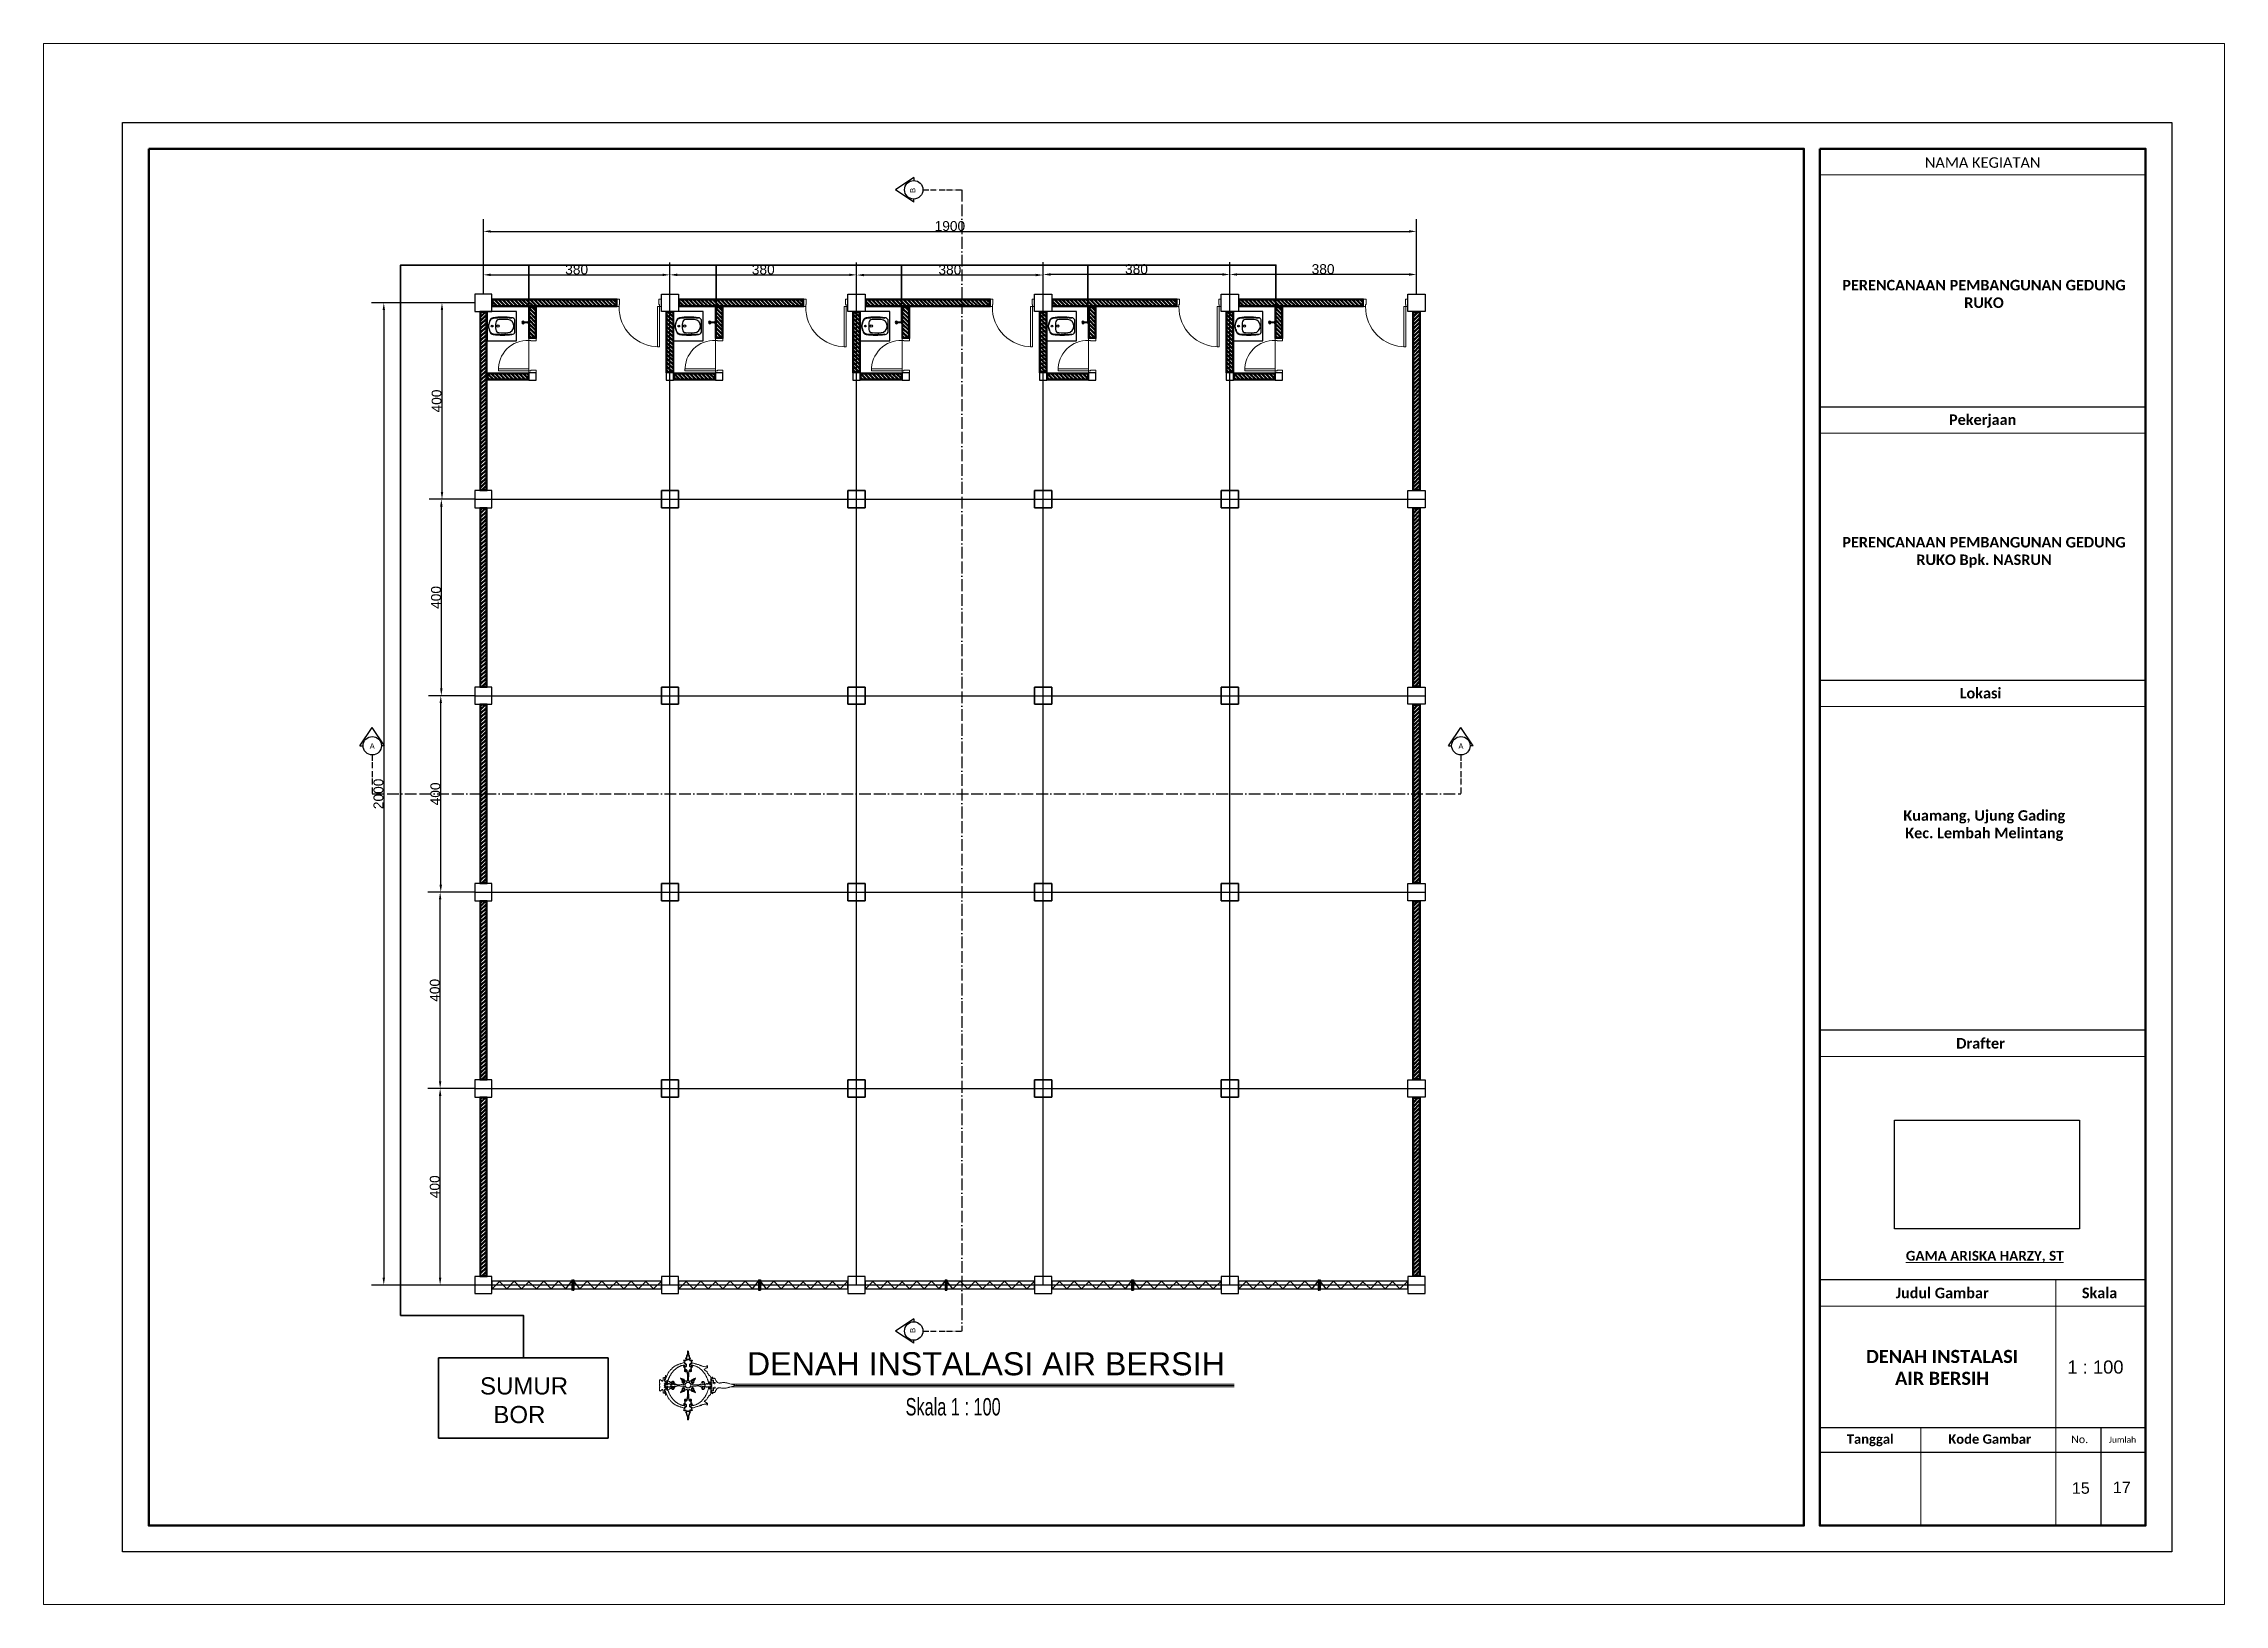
# Model space of a CAD drawing. Header units: centimetres. Extents: x -377343 to 693706, y 194584 to 813780.
# Drawn here: x 197981 to 202422, y 497619 to 500797 of the extents above; entities that cross this region are included whole.
import ezdxf

# ---------------------------------------------------------------- set-up
doc = ezdxf.new("R2010")
doc.units = ezdxf.units.CM
doc.header["$PDMODE"] = 3
doc.linetypes.add('ACAD_ISO11W100', pattern=[33, 12, -3, 12, -3, 0, -3])
for name, color, linetype, lineweight in [('a. line t', 7, 'Continuous', 50), ('DMENSI', 7, 'Continuous', 20), ('Kertas', 252, 'Continuous', 20), ('KUZEN', 130, 'Continuous', 9), ('Legenda', 252, 'Continuous', 20)]:
    doc.layers.add(name, color=color, linetype=linetype, lineweight=lineweight)
doc.layers.add('DINDING', color=231, linetype='Continuous', plot=False)
for name, color, linetype in [('KOLOM', 11, 'Continuous'), ('Layer1', 7, 'Continuous'), ('pintu', 235, 'Continuous'), ('PIPA', 11, 'Continuous'), ('TEXT', 7, 'Continuous')]:
    doc.layers.add(name, color=color, linetype=linetype)
doc.styles.add('ROMANS', font='ROMANS.SHX', dxfattribs={"width": 0.7})
doc.styles.get("Standard").update_dxf_attribs({"font": 'arial.ttf'})
doc.dimstyles.new('ISO-25', dxfattribs={"dimtxt": 2.5, "dimasz": 2.5, "dimexe": 1.25, "dimexo": 0.625, "dimtad": 1, "dimtxsty": 'Standard', "dimcen": 2.5, "dimadec": 0, "dimazin": 0, "dimtfac": 1, "dimtmove": 0, "dimatfit": 3, "dimfxl": 1, "dimarcsym": 0})
picture_1 = doc.add_image_def('image1.jpg', size_in_pixel=(603, 1024))
pattern_1 = [(315, (47044.4306, -26.634), (4.041115254, 4.041115254), []), (315, (47044.4306, -29.328), (4.041115254, 4.041115254), [])]
pattern_2 = [(315, (47424.4306, -26.634), (4.041115254, 4.041115254), []), (315, (47424.4306, -29.328), (4.041115254, 4.041115254), [])]
pattern_3 = [(315, (47804.4306, -26.634), (4.041115254, 4.041115254), []), (315, (47804.4306, -29.328), (4.041115254, 4.041115254), [])]
pattern_4 = [(315, (48184.4306, -26.634), (4.041115254, 4.041115254), []), (315, (48184.4306, -29.328), (4.041115254, 4.041115254), [])]

msp = doc.modelspace()

# ---------------------------------------------------------------- texts
at = {"layer": 'a. line t', "color": 2}
for s, height, p in [('1 : 100', 26.7515, (202102.414, 498088.547)), ('15', 23.4076, (202111.56, 497843.922)), ('17', 23.4076, (202195.04, 497845.229))]:
    msp.add_text(s, height=height, dxfattribs=at).set_placement(p)
at = {"layer": 'a. line t', "color": 2, "lineweight": 20, "attachment_point": 5}
for s, insert, char_height, width in [('{\\fCandara|b0|i0|c0|p34;NAMA KEGIATAN}', (201929.799, 500554.501), 21.40123, 663.43798), ('{\\fCandara|b1|i0|c0|p34;PERENCANAAN PEMBANGUNAN GEDUNG RUKO}', (201932.519, 500287.002), 21.40123, 580.11409), ('{\\fCandara|b1|i0|c0|p34;Pekerjaan}', (201929.799, 500028.2), 21.40123, 663.43798), ('{\\fCandara|b1|i0|c0|p34;PERENCANAAN PEMBANGUNAN GEDUNG RUKO Bpk. NASRUN}', (201932.519, 499761.023), 21.40123, 580.11409), ('{\\fCandara|b1|i0|c0|p34;Lokasi}', (201925.543, 499473.989), 21.40123, 663.43798), ('{\\fCandara|b1|i0|c0|p34;Kuamang, Ujung Gading\\PKec. Lembah Melintang}', (201933.099, 499204.413), 21.40123, 580.11409), ('{\\fCandara|b1|i0|c0|p34;Drafter}', (201925.543, 498760.998), 21.40123, 663.43798), ('{\\fCandara|b1|i0|c0|p34;\\LGAMA ARISKA HARZY, ST}', (201934.057, 498326.434), 19.87016, 745.3439), ('{\\fCandara|b1|i0|c0|p34;Judul Gambar}', (201847.425, 498252.707), 21.40123, 438.72511), ('{\\fCandara|b1|i0|c0|p34;Skala}', (202167.901, 498252.707), 21.40123, 224.71286)]:
    msp.add_mtext(s, dxfattribs=dict(at, insert=insert, char_height=char_height, width=width))
at = {"layer": 'a. line t', "color": 2, "lineweight": 15, "insert": (201847.225, 498101.048), "char_height": 26.75153, "width": 362.88932, "attachment_point": 5}
msp.add_mtext('{\\fCandara|b1|i0|c0|p34;DENAH INSTALASI AIR BERSIH}', dxfattribs=at)
at = {"layer": 'a. line t', "color": 2, "attachment_point": 1}
for s, insert, char_height, width in [('{\\fCandara|b1|i0|c0|p34;Tanggal}', (201653.079, 497964.948), 19.2611, 336.99008), ('{\\fCandara|b1|i0|c0|p34;Kode Gambar}', (201859.805, 497964.948), 19.2611, 336.99008), ('{\\fCandara|b0|i0|c0|p34;No.}', (202110.195, 497962.45), 15.40888, 32.72331), ('{\\fCandara|b0|i0|c0|p34;Jumlah}', (202186.993, 497960.076), 12.32711, 58.56496)]:
    msp.add_mtext(s, dxfattribs=dict(at, insert=insert, char_height=char_height, width=width))
at = {"layer": 'Layer1', "char_height": 9.38962, "rotation": 90}
for insert, attachment_point in [((199745.462, 500502.887), 3), ((199745.462, 498171.546), 1)]:
    msp.add_mtext_dynamic_manual_height_columns('{\\H1.1667x;B}         ', width=1928.80525, gutter_width=7.825, heights=[0], dxfattribs=dict(at, insert=insert, attachment_point=attachment_point))
at = {"layer": 'Layer1', "char_height": 9.38962}
for insert, attachment_point in [((198645.322, 499371.908), 1), ((200872.484, 499371.908), 3)]:
    msp.add_mtext_dynamic_manual_height_columns('{\\H1.1667x;A}         ', width=1928.80525, gutter_width=7.825, heights=[0], dxfattribs=dict(at, insert=insert, attachment_point=attachment_point))
at = {"layer": 'PIPA', "lineweight": 35, "insert": (198869.908, 498081.084), "char_height": 35, "attachment_point": 1}
msp.add_mtext_dynamic_manual_height_columns('SUMUR \\P  BOR', width=222.9384, gutter_width=12.5, heights=[0], dxfattribs=at)
at = {"layer": 'TEXT', "color": 2}
msp.add_text('DENAH INSTALASI AIR BERSIH', height=46.96188, dxfattribs=at).set_placement((199413.34, 498085.171))
at = {"layer": 'TEXT', "color": 2, "lineweight": 15, "insert": (199736.531, 498038.818), "char_height": 35.44622, "width": 16665.704, "attachment_point": 1, "style": 'ROMANS'}
msp.add_mtext('\\pt3.96;{\\fColonna MT|b0|i0|c0|p82;Skala 1 : 100}', dxfattribs=at)

# ---------------------------------------------------------------- blocks, each defined once
blk = doc.blocks.new('*D105')
at = {"layer": 'Defpoints', "color": 0, "transparency": 16777216}
for p in [(199256.7, 500325.9), (198876.7, 500286.5), (199256.7, 500286.5)]:
    blk.add_point(p, dxfattribs=at)
at = {"layer": 'Layer1', "color": 0, "lineweight": -2, "transparency": 16777216}
for p, q in [((198876.7, 500287.2), (198876.7, 500350.9)), ((199256.7, 500287.2), (199256.7, 500350.9)), ((198891.7, 500325.9), (199241.7, 500325.9))]:
    blk.add_line(p, q, dxfattribs=at)
at = {"layer": 'Layer1', "color": 0, "transparency": 16777216}
for points in [[(198891.7, 500328.4), (198891.7, 500323.4), (198876.7, 500325.9)], [(199241.7, 500328.4), (199241.7, 500323.4), (199256.7, 500325.9)]]:
    blk.add_solid(points, dxfattribs=at)
at = {"layer": 'Layer1', "color": 0, "transparency": 16777216, "insert": (199066.7, 500336.7), "char_height": 20, "attachment_point": 5}
blk.add_mtext('380', dxfattribs=at)
blk = doc.blocks.new('*D106')
at = {"layer": 'Defpoints', "color": 0, "transparency": 16777216}
for p in [(199636.7, 500325.9), (199256.7, 500286.5), (199636.7, 500286.5)]:
    blk.add_point(p, dxfattribs=at)
at = {"layer": 'Layer1', "color": 0, "lineweight": -2, "transparency": 16777216}
for p, q in [((199256.7, 500287.2), (199256.7, 500350.9)), ((199636.7, 500287.2), (199636.7, 500350.9)), ((199271.7, 500325.9), (199621.7, 500325.9))]:
    blk.add_line(p, q, dxfattribs=at)
at = {"layer": 'Layer1', "color": 0, "transparency": 16777216}
for points in [[(199271.7, 500328.4), (199271.7, 500323.4), (199256.7, 500325.9)], [(199621.7, 500328.4), (199621.7, 500323.4), (199636.7, 500325.9)]]:
    blk.add_solid(points, dxfattribs=at)
at = {"layer": 'Layer1', "color": 0, "transparency": 16777216, "insert": (199446.7, 500336.7), "char_height": 20, "attachment_point": 5}
blk.add_mtext('380', dxfattribs=at)
blk = doc.blocks.new('*D107')
at = {"layer": 'Defpoints', "color": 0, "transparency": 16777216}
for p in [(199636.7, 500325.5), (199636.7, 500286.5), (200016.7, 500286.5)]:
    blk.add_point(p, dxfattribs=at)
at = {"layer": 'Layer1', "color": 0, "lineweight": -2, "transparency": 16777216}
for p, q in [((199636.7, 500287.2), (199636.7, 500350.5)), ((200016.7, 500287.2), (200016.7, 500350.5)), ((200001.7, 500325.5), (199651.7, 500325.5))]:
    blk.add_line(p, q, dxfattribs=at)
at = {"layer": 'Layer1', "color": 0, "transparency": 16777216}
for points in [[(199651.7, 500328), (199651.7, 500323), (199636.7, 500325.5)], [(200001.7, 500328), (200001.7, 500323), (200016.7, 500325.5)]]:
    blk.add_solid(points, dxfattribs=at)
at = {"layer": 'Layer1', "color": 0, "transparency": 16777216, "insert": (199826.7, 500336.3), "char_height": 20, "attachment_point": 5}
blk.add_mtext('380', dxfattribs=at)
blk = doc.blocks.new('*D108')
at = {"layer": 'Defpoints', "color": 0, "transparency": 16777216}
for p in [(200016.7, 500326.7), (200016.7, 500286.5), (200396.7, 500286.5)]:
    blk.add_point(p, dxfattribs=at)
at = {"layer": 'Layer1', "color": 0, "lineweight": -2, "transparency": 16777216}
for p, q in [((200016.7, 500287.2), (200016.7, 500351.7)), ((200396.7, 500287.2), (200396.7, 500351.7)), ((200381.7, 500326.7), (200031.7, 500326.7))]:
    blk.add_line(p, q, dxfattribs=at)
at = {"layer": 'Layer1', "color": 0, "transparency": 16777216}
for points in [[(200031.7, 500329.2), (200031.7, 500324.2), (200016.7, 500326.7)], [(200381.7, 500329.2), (200381.7, 500324.2), (200396.7, 500326.7)]]:
    blk.add_solid(points, dxfattribs=at)
at = {"layer": 'Layer1', "color": 0, "transparency": 16777216, "insert": (200206.7, 500337.5), "char_height": 20, "attachment_point": 5}
blk.add_mtext('380', dxfattribs=at)
blk = doc.blocks.new('*D109')
at = {"layer": 'Defpoints', "color": 0, "transparency": 16777216}
for p in [(200396.7, 500326.7), (200396.7, 500286.5), (200776.7, 500286.5)]:
    blk.add_point(p, dxfattribs=at)
at = {"layer": 'Layer1', "color": 0, "lineweight": -2, "transparency": 16777216}
for p, q in [((200396.7, 500287.2), (200396.7, 500351.7)), ((200776.7, 500287.2), (200776.7, 500351.7)), ((200761.7, 500326.7), (200411.7, 500326.7))]:
    blk.add_line(p, q, dxfattribs=at)
at = {"layer": 'Layer1', "color": 0, "transparency": 16777216}
for points in [[(200411.7, 500329.2), (200411.7, 500324.2), (200396.7, 500326.7)], [(200761.7, 500329.2), (200761.7, 500324.2), (200776.7, 500326.7)]]:
    blk.add_solid(points, dxfattribs=at)
at = {"layer": 'Layer1', "color": 0, "transparency": 16777216, "insert": (200586.7, 500337.5), "char_height": 20, "attachment_point": 5}
blk.add_mtext('380', dxfattribs=at)
blk = doc.blocks.new('*D103')
at = {"layer": 'Defpoints', "color": 0, "transparency": 16777216}
for p in [(200776.7, 500414.4), (198876.7, 500286.5), (200776.7, 500286.5)]:
    blk.add_point(p, dxfattribs=at)
at = {"layer": 'Layer1', "color": 0, "lineweight": -2, "transparency": 16777216}
for p, q in [((198876.7, 500287.2), (198876.7, 500439.4)), ((200776.7, 500287.2), (200776.7, 500439.4)), ((198891.7, 500414.4), (200761.7, 500414.4))]:
    blk.add_line(p, q, dxfattribs=at)
at = {"layer": 'Layer1', "color": 0, "transparency": 16777216}
for points in [[(198891.7, 500416.9), (198891.7, 500411.9), (198876.7, 500414.4)], [(200761.7, 500416.9), (200761.7, 500411.9), (200776.7, 500414.4)]]:
    blk.add_solid(points, dxfattribs=at)
at = {"layer": 'Layer1', "color": 0, "transparency": 16777216, "insert": (199826.7, 500425.2), "char_height": 20, "attachment_point": 5}
blk.add_mtext('1900', dxfattribs=at)
blk = doc.blocks.new('*D110')
at = {"layer": 'Defpoints', "color": 0, "transparency": 16777216}
for p in [(198859.2, 500269), (198792.5, 499869), (198859.2, 499869)]:
    blk.add_point(p, dxfattribs=at)
at = {"layer": 'Layer1', "color": 0, "lineweight": -2, "transparency": 16777216}
for p, q in [((198858.6, 500269), (198767.5, 500269)), ((198792.5, 500254), (198792.5, 499884)), ((198858.6, 499869), (198767.5, 499869))]:
    blk.add_line(p, q, dxfattribs=at)
at = {"layer": 'Layer1', "color": 0, "transparency": 16777216}
for points in [[(198790, 500254), (198795, 500254), (198792.5, 500269)], [(198790, 499884), (198795, 499884), (198792.5, 499869)]]:
    blk.add_solid(points, dxfattribs=at)
at = {"layer": 'Layer1', "color": 0, "transparency": 16777216, "insert": (198781.6, 500069), "char_height": 20, "attachment_point": 5, "rotation": 90}
blk.add_mtext('400', dxfattribs=at)
blk = doc.blocks.new('*D111')
at = {"layer": 'Defpoints', "color": 0, "transparency": 16777216}
for p in [(198791.2, 499869), (198859.2, 499869), (198859.2, 499469)]:
    blk.add_point(p, dxfattribs=at)
at = {"layer": 'Layer1', "color": 0, "lineweight": -2, "transparency": 16777216}
for p, q in [((198858.6, 499869), (198766.2, 499869)), ((198791.2, 499484), (198791.2, 499854)), ((198858.6, 499469), (198766.2, 499469))]:
    blk.add_line(p, q, dxfattribs=at)
at = {"layer": 'Layer1', "color": 0, "transparency": 16777216}
for points in [[(198788.7, 499854), (198793.7, 499854), (198791.2, 499869)], [(198788.7, 499484), (198793.7, 499484), (198791.2, 499469)]]:
    blk.add_solid(points, dxfattribs=at)
at = {"layer": 'Layer1', "color": 0, "transparency": 16777216, "insert": (198780.4, 499669), "char_height": 20, "attachment_point": 5, "rotation": 90}
blk.add_mtext('400', dxfattribs=at)
blk = doc.blocks.new('*D112')
at = {"layer": 'Defpoints', "color": 0, "transparency": 16777216}
for p in [(198790, 499469), (198858.6, 499469), (198859.2, 499069)]:
    blk.add_point(p, dxfattribs=at)
at = {"layer": 'Layer1', "color": 0, "lineweight": -2, "transparency": 16777216}
for p, q in [((198858, 499469), (198765, 499469)), ((198790, 499084), (198790, 499454)), ((198858.6, 499069), (198765, 499069))]:
    blk.add_line(p, q, dxfattribs=at)
at = {"layer": 'Layer1', "color": 0, "transparency": 16777216}
for points in [[(198787.5, 499454), (198792.5, 499454), (198790, 499469)], [(198787.5, 499084), (198792.5, 499084), (198790, 499069)]]:
    blk.add_solid(points, dxfattribs=at)
at = {"layer": 'Layer1', "color": 0, "transparency": 16777216, "insert": (198779.1, 499269), "char_height": 20, "attachment_point": 5, "rotation": 90}
blk.add_mtext('400', dxfattribs=at)
blk = doc.blocks.new('*D101')
at = {"layer": 'Defpoints', "color": 0, "transparency": 16777216}
for p in [(198788.7, 499069), (198858.6, 499069), (198859.2, 498669)]:
    blk.add_point(p, dxfattribs=at)
at = {"layer": 'Layer1', "color": 0, "lineweight": -2, "transparency": 16777216}
for p, q in [((198858, 499069), (198763.7, 499069)), ((198788.7, 498684), (198788.7, 499054)), ((198858.6, 498669), (198763.7, 498669))]:
    blk.add_line(p, q, dxfattribs=at)
at = {"layer": 'Layer1', "color": 0, "transparency": 16777216}
for points in [[(198786.2, 499054), (198791.2, 499054), (198788.7, 499069)], [(198786.2, 498684), (198791.2, 498684), (198788.7, 498669)]]:
    blk.add_solid(points, dxfattribs=at)
at = {"layer": 'Layer1', "color": 0, "transparency": 16777216, "insert": (198777.9, 498869), "char_height": 20, "attachment_point": 5, "rotation": 90}
blk.add_mtext('400', dxfattribs=at)
blk = doc.blocks.new('*D104')
at = {"layer": 'Defpoints', "color": 0, "transparency": 16777216}
for p in [(198788.7, 498669), (198859.2, 498669), (198859.2, 498269)]:
    blk.add_point(p, dxfattribs=at)
at = {"layer": 'Layer1', "color": 0, "lineweight": -2, "transparency": 16777216}
for p, q in [((198858.6, 498669), (198763.7, 498669)), ((198788.7, 498284), (198788.7, 498654)), ((198858.6, 498269), (198763.7, 498269))]:
    blk.add_line(p, q, dxfattribs=at)
at = {"layer": 'Layer1', "color": 0, "transparency": 16777216}
for points in [[(198786.2, 498654), (198791.2, 498654), (198788.7, 498669)], [(198786.2, 498284), (198791.2, 498284), (198788.7, 498269)]]:
    blk.add_solid(points, dxfattribs=at)
at = {"layer": 'Layer1', "color": 0, "transparency": 16777216, "insert": (198777.9, 498469), "char_height": 20, "attachment_point": 5, "rotation": 90}
blk.add_mtext('400', dxfattribs=at)
blk = doc.blocks.new('*D102')
at = {"layer": 'Defpoints', "color": 0, "transparency": 16777216}
for p in [(198859.2, 500269), (198674, 498269), (198858.6, 498269)]:
    blk.add_point(p, dxfattribs=at)
at = {"layer": 'Layer1', "color": 0, "lineweight": -2, "transparency": 16777216}
for p, q in [((198858.6, 500269), (198649, 500269)), ((198674, 500254), (198674, 498284)), ((198858, 498269), (198649, 498269))]:
    blk.add_line(p, q, dxfattribs=at)
at = {"layer": 'Layer1', "color": 0, "transparency": 16777216}
for points in [[(198671.5, 500254), (198676.5, 500254), (198674, 500269)], [(198671.5, 498284), (198676.5, 498284), (198674, 498269)]]:
    blk.add_solid(points, dxfattribs=at)
at = {"layer": 'Layer1', "color": 0, "transparency": 16777216, "insert": (198663.2, 499269), "char_height": 20, "attachment_point": 5, "rotation": 90}
blk.add_mtext('2000', dxfattribs=at)

# ---------------------------------------------------------------- dimensions: what is measured, and where the dimension line sits
at = {"layer": 'Layer1'}
for base, p1, p2, picture, middle in [((200776.73, 500414.387), (198876.73, 500286.527), (200776.73, 500286.527), '*D103', (199826.73, 500425.223)), ((199256.73, 500325.872), (198876.73, 500286.527), (199256.73, 500286.527), '*D105', (199066.73, 500336.715)), ((199636.73, 500325.872), (199256.73, 500286.527), (199636.73, 500286.527), '*D106', (199446.73, 500336.715)), ((199636.73, 500325.455), (200016.73, 500286.527), (199636.73, 500286.527), '*D107', (199826.73, 500336.298)), ((200016.73, 500326.705), (200396.73, 500286.527), (200016.73, 500286.527), '*D108', (200206.73, 500337.548)), ((200396.73, 500326.705), (200776.73, 500286.527), (200396.73, 500286.527), '*D109', (200586.73, 500337.548))]:
    dim = msp.add_linear_dim(base=base, p1=p1, p2=p2, dimstyle='ISO-25', override={"dimtxt": 20, "dimasz": 15, "dimexe": 25}, dxfattribs=at)
    dim.commit()
    dim.dimension.update_dxf_attribs({"geometry": picture, "text_midpoint": middle})
for base, p1, p2, picture, middle in [((198674.048, 498269.027), (198859.23, 500269.027), (198858.605, 498269.027), '*D102', (198663.211, 499269.027)), ((198792.478, 499869.027), (198859.23, 500269.027), (198859.23, 499869.027), '*D110', (198781.641, 500069.027)), ((198791.228, 499869.027), (198859.23, 499469.027), (198859.23, 499869.027), '*D111', (198780.391, 499669.027)), ((198789.978, 499469.027), (198859.23, 499069.027), (198858.605, 499469.027), '*D112', (198779.141, 499269.027)), ((198788.728, 499069.027), (198859.23, 498669.027), (198858.605, 499069.027), '*D101', (198777.891, 498869.027)), ((198788.728, 498669.027), (198859.23, 498269.027), (198859.23, 498669.027), '*D104', (198777.891, 498469.027))]:
    dim = msp.add_linear_dim(base=base, p1=p1, p2=p2, angle=90, dimstyle='ISO-25', override={"dimtxt": 20, "dimasz": 15, "dimexe": 25}, dxfattribs=at)
    dim.commit()
    dim.dimension.update_dxf_attribs({"geometry": picture, "text_midpoint": middle})

# ---------------------------------------------------------------- hatches: boundary and pattern name
at = {"layer": 'Layer1', "true_color": 0x939598}
h = msp.add_hatch(dxfattribs=at)
h.set_pattern_fill('ANSI32', color=252, scale=0.6, angle=-90)
h.set_pattern_definition(pattern_1)
h.paths.add_polyline_path([(198982.23, 500259.527), (198971.23, 500259.527), (198971.23, 500198.527), (198982.23, 500198.527)])
h.paths.add_polyline_path([(198967.23, 500124.527), (198886.23, 500124.527), (198886.23, 500113.527), (198967.23, 500113.527)])
h = msp.add_hatch(dxfattribs=at)
h.set_pattern_fill('ANSI32', color=252, scale=0.6, angle=-90)
h.set_pattern_definition([(315, (-294933.418, 652668.2294), (4.041115254, 4.041115254), []), (315, (-294933.418, 652665.5354), (4.041115254, 4.041115254), [])])
h.paths.add_polyline_path([(199147.23, 500263.527), (199147.23, 500274.527), (198896.23, 500274.527), (198896.23, 500263.527)])
h = msp.add_hatch(dxfattribs=at)
h.set_pattern_fill('ANSI32', color=252, scale=0.6, angle=-90)
h.set_pattern_definition(pattern_2)
h.paths.add_polyline_path([(199362.23, 500259.527), (199351.23, 500259.527), (199351.23, 500198.527), (199362.23, 500198.527)])
h.paths.add_polyline_path([(199347.23, 500124.527), (199266.23, 500124.527), (199266.23, 500113.527), (199347.23, 500113.527)])
h = msp.add_hatch(dxfattribs=at)
h.set_pattern_fill('ANSI32', color=252, scale=0.6, angle=-90)
h.set_pattern_definition([(315, (-294553.418, 652668.2294), (4.041115254, 4.041115254), []), (315, (-294553.418, 652665.5354), (4.041115254, 4.041115254), [])])
h.paths.add_polyline_path([(199527.23, 500263.527), (199527.23, 500274.527), (199276.23, 500274.527), (199276.23, 500263.527)])
h = msp.add_hatch(dxfattribs=at)
h.set_pattern_fill('ANSI32', color=252, scale=0.6, angle=-90)
h.set_pattern_definition(pattern_3)
h.paths.add_polyline_path([(199742.23, 500259.527), (199731.23, 500259.527), (199731.23, 500198.527), (199742.23, 500198.527)])
h.paths.add_polyline_path([(199727.23, 500124.527), (199646.23, 500124.527), (199646.23, 500113.527), (199727.23, 500113.527)])
h = msp.add_hatch(dxfattribs=at)
h.set_pattern_fill('ANSI32', color=252, scale=0.6, angle=-90)
h.set_pattern_definition([(315, (-294173.418, 652668.2294), (4.041115254, 4.041115254), []), (315, (-294173.418, 652665.5354), (4.041115254, 4.041115254), [])])
h.paths.add_polyline_path([(199907.23, 500263.527), (199907.23, 500274.527), (199656.23, 500274.527), (199656.23, 500263.527)])
h = msp.add_hatch(dxfattribs=at)
h.set_pattern_fill('ANSI32', color=252, scale=0.6, angle=-90)
h.set_pattern_definition(pattern_4)
h.paths.add_polyline_path([(200122.23, 500259.527), (200111.23, 500259.527), (200111.23, 500198.527), (200122.23, 500198.527)])
h.paths.add_polyline_path([(200107.23, 500124.527), (200026.23, 500124.527), (200026.23, 500113.527), (200107.23, 500113.527)])
h = msp.add_hatch(dxfattribs=at)
h.set_pattern_fill('ANSI32', color=252, scale=0.6, angle=-90)
h.set_pattern_definition([(315, (-293793.418, 652668.2294), (4.041115254, 4.041115254), []), (315, (-293793.418, 652665.5354), (4.041115254, 4.041115254), [])])
h.paths.add_polyline_path([(200287.23, 500263.527), (200287.23, 500274.527), (200036.23, 500274.527), (200036.23, 500263.527)])
h = msp.add_hatch(dxfattribs=at)
h.set_pattern_fill('ANSI32', color=252, scale=0.6, angle=-90)
h.set_pattern_definition([(315, (48564.4306, -26.634), (4.041115254, 4.041115254), []), (315, (48564.4306, -29.328), (4.041115254, 4.041115254), [])])
h.paths.add_polyline_path([(200502.23, 500259.527), (200491.23, 500259.527), (200491.23, 500198.527), (200502.23, 500198.527)])
h.paths.add_polyline_path([(200487.23, 500124.527), (200406.23, 500124.527), (200406.23, 500113.527), (200487.23, 500113.527)])
h = msp.add_hatch(dxfattribs=at)
h.set_pattern_fill('ANSI32', color=252, scale=0.6, angle=-90)
h.set_pattern_definition([(315, (-293413.418, 652668.2294), (4.041115254, 4.041115254), []), (315, (-293413.418, 652665.5354), (4.041115254, 4.041115254), [])])
h.paths.add_polyline_path([(200667.23, 500263.527), (200667.23, 500274.527), (200416.23, 500274.527), (200416.23, 500263.527)])
h = msp.add_hatch(dxfattribs=at)
h.set_pattern_fill('ANSI32', color=252, scale=0.6)
h.set_pattern_definition([(45, (46477.5277, 6058.879), (-4.041115254, 4.041115254), []), (45, (46480.222, 6058.879), (-4.041115254, 4.041115254), [])])
h.paths.add_polyline_path([(198882.23, 500249.527), (198871.23, 500249.527), (198871.23, 499888.527), (198882.23, 499888.527)])
h = msp.add_hatch(dxfattribs=at)
h.set_pattern_fill('ANSI32', color=252, scale=0.6, angle=-90)
h.set_pattern_definition(pattern_1)
h.paths.add_polyline_path([(199262.23, 500249.527), (199256.73, 500249.527), (199256.73, 500128.527), (199262.23, 500128.527)])
h.paths.add_polyline_path([(199256.73, 500249.527), (199251.23, 500249.527), (199251.23, 500128.527), (199256.73, 500128.527)])
h = msp.add_hatch(dxfattribs=at)
h.set_pattern_fill('ANSI32', color=252, scale=0.6, angle=-90)
h.set_pattern_definition(pattern_2)
h.paths.add_polyline_path([(199642.23, 500249.527), (199636.73, 500249.527), (199636.73, 500128.527), (199642.23, 500128.527)])
h.paths.add_polyline_path([(199636.73, 500249.527), (199631.23, 500249.527), (199631.23, 500128.527), (199636.73, 500128.527)])
h = msp.add_hatch(dxfattribs=at)
h.set_pattern_fill('ANSI32', color=252, scale=0.6, angle=-90)
h.set_pattern_definition(pattern_3)
h.paths.add_polyline_path([(200022.23, 500249.527), (200016.73, 500249.527), (200016.73, 500128.527), (200022.23, 500128.527)])
h.paths.add_polyline_path([(200016.73, 500249.527), (200011.23, 500249.527), (200011.23, 500128.527), (200016.73, 500128.527)])
h = msp.add_hatch(dxfattribs=at)
h.set_pattern_fill('ANSI32', color=252, scale=0.6, angle=-90)
h.set_pattern_definition(pattern_4)
h.paths.add_polyline_path([(200402.23, 500249.527), (200396.73, 500249.527), (200396.73, 500128.527), (200402.23, 500128.527)])
h.paths.add_polyline_path([(200396.73, 500249.527), (200391.23, 500249.527), (200391.23, 500128.527), (200396.73, 500128.527)])
h = msp.add_hatch(dxfattribs=at)
h.set_pattern_fill('ANSI32', color=252, scale=0.6)
h.set_pattern_definition([(45, (46097.5277, 6058.879), (-4.041115254, 4.041115254), []), (45, (46100.222, 6058.879), (-4.041115254, 4.041115254), [])])
h.paths.add_polyline_path([(200771.23, 500249.527), (200782.23, 500249.527), (200782.23, 499888.527), (200771.23, 499888.527)])
h = msp.add_hatch(dxfattribs=at)
h.set_pattern_fill('ANSI32', color=252, scale=0.6)
h.set_pattern_definition([(45, (46477.5277, 5658.879), (-4.041115254, 4.041115254), []), (45, (46480.222, 5658.879), (-4.041115254, 4.041115254), [])])
h.paths.add_polyline_path([(198882.23, 499849.527), (198871.23, 499849.527), (198871.23, 499488.527), (198882.23, 499488.527)])
h = msp.add_hatch(dxfattribs=at)
h.set_pattern_fill('ANSI32', color=252, scale=0.6)
h.set_pattern_definition([(45, (46097.5277, 5658.879), (-4.041115254, 4.041115254), []), (45, (46100.222, 5658.879), (-4.041115254, 4.041115254), [])])
h.paths.add_polyline_path([(200771.23, 499849.527), (200782.23, 499849.527), (200782.23, 499488.527), (200771.23, 499488.527)])
h = msp.add_hatch(dxfattribs=at)
h.set_pattern_fill('ANSI32', color=252, scale=0.6)
h.set_pattern_definition([(45, (46477.5277, 5258.879), (-4.041115254, 4.041115254), []), (45, (46480.222, 5258.879), (-4.041115254, 4.041115254), [])])
h.paths.add_polyline_path([(198882.23, 499449.527), (198871.23, 499449.527), (198871.23, 499088.527), (198882.23, 499088.527)])
h = msp.add_hatch(dxfattribs=at)
h.set_pattern_fill('ANSI32', color=252, scale=0.6)
h.set_pattern_definition([(45, (46097.5277, 5258.879), (-4.041115254, 4.041115254), []), (45, (46100.222, 5258.879), (-4.041115254, 4.041115254), [])])
h.paths.add_polyline_path([(200771.23, 499449.527), (200782.23, 499449.527), (200782.23, 499088.527), (200771.23, 499088.527)])
h = msp.add_hatch(dxfattribs=at)
h.set_pattern_fill('ANSI32', color=252, scale=0.6)
h.set_pattern_definition([(45, (46477.5277, 4858.879), (-4.041115254, 4.041115254), []), (45, (46480.222, 4858.879), (-4.041115254, 4.041115254), [])])
h.paths.add_polyline_path([(198882.23, 499049.527), (198871.23, 499049.527), (198871.23, 498688.527), (198882.23, 498688.527)])
h = msp.add_hatch(dxfattribs=at)
h.set_pattern_fill('ANSI32', color=252, scale=0.6)
h.set_pattern_definition([(45, (46097.5277, 4858.879), (-4.041115254, 4.041115254), []), (45, (46100.222, 4858.879), (-4.041115254, 4.041115254), [])])
h.paths.add_polyline_path([(200771.23, 499049.527), (200782.23, 499049.527), (200782.23, 498688.527), (200771.23, 498688.527)])
h = msp.add_hatch(dxfattribs=at)
h.set_pattern_fill('ANSI32', color=252, scale=0.6)
h.set_pattern_definition([(45, (46477.5277, 4458.879), (-4.041115254, 4.041115254), []), (45, (46480.222, 4458.879), (-4.041115254, 4.041115254), [])])
h.paths.add_polyline_path([(198882.23, 498649.527), (198871.23, 498649.527), (198871.23, 498288.527), (198882.23, 498288.527)])
h = msp.add_hatch(dxfattribs=at)
h.set_pattern_fill('ANSI32', color=252, scale=0.6)
h.set_pattern_definition([(45, (46097.5277, 4458.879), (-4.041115254, 4.041115254), []), (45, (46100.222, 4458.879), (-4.041115254, 4.041115254), [])])
h.paths.add_polyline_path([(200771.23, 498649.527), (200782.23, 498649.527), (200782.23, 498288.527), (200771.23, 498288.527)])

# ---------------------------------------------------------------- linework, layer by layer
for p, q in [((198940.923, 500208.871), (198940.923, 500234.184)), ((198957.9, 500229.684), (198957.9, 500228.371)), ((198967.915, 500229.684), (198957.9, 500229.684)), ((198967.915, 500228.371), (198957.9, 500228.371)), ((198967.915, 500231.66), (198967.915, 500226.395)), ((198967.915, 500231.66), (198969.259, 500231.66)), ((198967.915, 500226.395), (198969.201, 500226.395)), ((199320.923, 500208.871), (199320.923, 500234.184)), ((199337.9, 500229.684), (199337.9, 500228.371)), ((199347.915, 500229.684), (199337.9, 500229.684)), ((199347.915, 500228.371), (199337.9, 500228.371)), ((199347.915, 500231.66), (199347.915, 500226.395)), ((199347.915, 500231.66), (199349.259, 500231.66)), ((199347.915, 500226.395), (199349.201, 500226.395)), ((199700.923, 500208.871), (199700.923, 500234.184)), ((199717.9, 500229.684), (199717.9, 500228.371)), ((199727.915, 500229.684), (199717.9, 500229.684)), ((199727.915, 500228.371), (199717.9, 500228.371)), ((199727.915, 500231.66), (199727.915, 500226.395)), ((199727.915, 500231.66), (199729.259, 500231.66)), ((199727.915, 500226.395), (199729.201, 500226.395)), ((200080.923, 500208.871), (200080.923, 500234.184)), ((200097.9, 500229.684), (200097.9, 500228.371)), ((200107.915, 500229.684), (200097.9, 500229.684)), ((200107.915, 500228.371), (200097.9, 500228.371)), ((200107.915, 500231.66), (200107.915, 500226.395)), ((200107.915, 500231.66), (200109.259, 500231.66)), ((200107.915, 500226.395), (200109.201, 500226.395)), ((200460.923, 500208.871), (200460.923, 500234.184)), ((200477.9, 500229.684), (200477.9, 500228.371)), ((200487.915, 500229.684), (200477.9, 500229.684)), ((200487.915, 500228.371), (200477.9, 500228.371)), ((200487.915, 500231.66), (200487.915, 500226.395)), ((200487.915, 500231.66), (200489.259, 500231.66)), ((200487.915, 500226.395), (200489.201, 500226.395))]:
    msp.add_line(p, q)
for points in [[(198944.23, 500191.527), (198944.23, 500251.527), (198884.23, 500251.527), (198884.23, 500191.527)], [(199324.23, 500191.527), (199324.23, 500251.527), (199264.23, 500251.527), (199264.23, 500191.527)], [(199704.23, 500191.527), (199704.23, 500251.527), (199644.23, 500251.527), (199644.23, 500191.527)], [(200084.23, 500191.527), (200084.23, 500251.527), (200024.23, 500251.527), (200024.23, 500191.527)], [(200464.23, 500191.527), (200464.23, 500251.527), (200404.23, 500251.527), (200404.23, 500191.527)]]:
    msp.add_lwpolyline(points, close=True)
for points in [[(198940.923, 500234.184, 0.24853964), (198934.901, 500238.638), (198934.499, 500238.688, 0.06363598), (198896.472, 500238.531, 0.2535483), (198890.411, 500233.907, 0.04575275), (198886.851, 500223.543, 0.05994477), (198886.608, 500221.527, 0.05994477), (198886.851, 500219.511, 0.04575275), (198890.411, 500209.148, 0.2535483), (198896.472, 500204.523, 0.06363598), (198934.499, 500204.366), (198934.901, 500204.416, 0.24853964), (198940.923, 500208.871)], [(198896.657, 500237.042, 0.27125498), (198890.204, 500232.17, 0.03872675), (198887.336, 500223.425, 0.05994477), (198887.108, 500221.527, 0.05994477), (198887.336, 500219.629, 0.03872675), (198890.204, 500210.885, 0.27125498), (198896.657, 500206.013, 0.00181555), (198896.704, 500206.005)], [(199320.923, 500234.184, 0.24853964), (199314.901, 500238.638), (199314.499, 500238.688, 0.06363598), (199276.472, 500238.531, 0.2535483), (199270.411, 500233.907, 0.04575275), (199266.851, 500223.543, 0.05994477), (199266.608, 500221.527, 0.05994477), (199266.851, 500219.511, 0.04575275), (199270.411, 500209.148, 0.2535483), (199276.472, 500204.523, 0.06363598), (199314.499, 500204.366), (199314.901, 500204.416, 0.24853964), (199320.923, 500208.871)], [(199276.657, 500237.042, 0.27125498), (199270.204, 500232.17, 0.03872675), (199267.336, 500223.425, 0.05994477), (199267.108, 500221.527, 0.05994477), (199267.336, 500219.629, 0.03872675), (199270.204, 500210.885, 0.27125498), (199276.657, 500206.013, 0.00181555), (199276.704, 500206.005)], [(199700.923, 500234.184, 0.24853964), (199694.901, 500238.638), (199694.499, 500238.688, 0.06363598), (199656.472, 500238.531, 0.2535483), (199650.411, 500233.907, 0.04575275), (199646.851, 500223.543, 0.05994477), (199646.608, 500221.527, 0.05994477), (199646.851, 500219.511, 0.04575275), (199650.411, 500209.148, 0.2535483), (199656.472, 500204.523, 0.06363598), (199694.499, 500204.366), (199694.901, 500204.416, 0.24853964), (199700.923, 500208.871)], [(199656.657, 500237.042, 0.27125498), (199650.204, 500232.17, 0.03872675), (199647.336, 500223.425, 0.05994477), (199647.108, 500221.527, 0.05994477), (199647.336, 500219.629, 0.03872675), (199650.204, 500210.885, 0.27125498), (199656.657, 500206.013, 0.00181555), (199656.704, 500206.005)], [(200080.923, 500234.184, 0.24853964), (200074.901, 500238.638), (200074.499, 500238.688, 0.06363598), (200036.472, 500238.531, 0.2535483), (200030.411, 500233.907, 0.04575275), (200026.851, 500223.543, 0.05994477), (200026.608, 500221.527, 0.05994477), (200026.851, 500219.511, 0.04575275), (200030.411, 500209.148, 0.2535483), (200036.472, 500204.523, 0.06363598), (200074.499, 500204.366), (200074.901, 500204.416, 0.24853964), (200080.923, 500208.871)], [(200036.657, 500237.042, 0.27125498), (200030.204, 500232.17, 0.03872675), (200027.336, 500223.425, 0.05994477), (200027.108, 500221.527, 0.05994477), (200027.336, 500219.629, 0.03872675), (200030.204, 500210.885, 0.27125498), (200036.657, 500206.013, 0.00181555), (200036.704, 500206.005)], [(200460.923, 500234.184, 0.24853964), (200454.901, 500238.638), (200454.499, 500238.688, 0.06363598), (200416.472, 500238.531, 0.2535483), (200410.411, 500233.907, 0.04575275), (200406.851, 500223.543, 0.05994477), (200406.608, 500221.527, 0.05994477), (200406.851, 500219.511, 0.04575275), (200410.411, 500209.148, 0.2535483), (200416.472, 500204.523, 0.06363598), (200454.499, 500204.366), (200454.901, 500204.416, 0.24853964), (200460.923, 500208.871)], [(200416.657, 500237.042, 0.27125498), (200410.204, 500232.17, 0.03872675), (200407.336, 500223.425, 0.05994477), (200407.108, 500221.527, 0.05994477), (200407.336, 500219.629, 0.03872675), (200410.204, 500210.885, 0.27125498), (200416.657, 500206.013, 0.00181555), (200416.704, 500206.005)]]:
    msp.add_lwpolyline(points, format="xyb")
for points in [[(198908.505, 500208.24, 0.03021877), (198926.62, 500208.252, 0.39642896), (198939.108, 500221.527, 0.39642896), (198926.62, 500234.802, 0.03021877), (198908.505, 500234.815, 0.37155213), (198901.951, 500228.443, 0.02474456), (198901.608, 500221.527, 0.02474456), (198901.951, 500214.611, 0.37155213)], [(199288.505, 500208.24, 0.03021877), (199306.62, 500208.252, 0.39642896), (199319.108, 500221.527, 0.39642896), (199306.62, 500234.802, 0.03021877), (199288.505, 500234.815, 0.37155213), (199281.951, 500228.443, 0.02474456), (199281.608, 500221.527, 0.02474456), (199281.951, 500214.611, 0.37155213)], [(199668.505, 500208.24, 0.03021877), (199686.62, 500208.252, 0.39642896), (199699.108, 500221.527, 0.39642896), (199686.62, 500234.802, 0.03021877), (199668.505, 500234.815, 0.37155213), (199661.951, 500228.443, 0.02474456), (199661.608, 500221.527, 0.02474456), (199661.951, 500214.611, 0.37155213)], [(200048.505, 500208.24, 0.03021877), (200066.62, 500208.252, 0.39642896), (200079.108, 500221.527, 0.39642896), (200066.62, 500234.802, 0.03021877), (200048.505, 500234.815, 0.37155213), (200041.951, 500228.443, 0.02474456), (200041.608, 500221.527, 0.02474456), (200041.951, 500214.611, 0.37155213)], [(200428.505, 500208.24, 0.03021877), (200446.62, 500208.252, 0.39642896), (200459.108, 500221.527, 0.39642896), (200446.62, 500234.802, 0.03021877), (200428.505, 500234.815, 0.37155213), (200421.951, 500228.443, 0.02474456), (200421.608, 500221.527, 0.02474456), (200421.951, 500214.611, 0.37155213)]]:
    msp.add_lwpolyline(points, format="xyb", close=True)
for centre, radius in [((198894.608, 500221.527), 1.75), ((198906.608, 500221.527), 2.3), ((199274.608, 500221.527), 1.75), ((199286.608, 500221.527), 2.3), ((199654.608, 500221.527), 1.75), ((199666.608, 500221.527), 2.3), ((200034.608, 500221.527), 1.75), ((200046.608, 500221.527), 2.3), ((200414.608, 500221.527), 1.75), ((200426.608, 500221.527), 2.3)]:
    msp.add_circle(centre, radius)
for centre, radius, start, end in [((198916.099, 500089.821), 148.5, 82.95408, 97.518735), ((198957.9, 500229.027), 2.633, 14.438764, 345.561236), ((198957.9, 500229.027), 1.805, 21.3281, 338.6719), ((199296.099, 500089.821), 148.5, 82.95408, 97.518735), ((199337.9, 500229.027), 2.633, 14.438764, 345.561236), ((199337.9, 500229.027), 1.805, 21.3281, 338.6719), ((199676.099, 500089.821), 148.5, 82.95408, 97.518735), ((199717.9, 500229.027), 2.633, 14.438764, 345.561236), ((199717.9, 500229.027), 1.805, 21.3281, 338.6719), ((200056.099, 500089.821), 148.5, 82.95408, 97.518735), ((200097.9, 500229.027), 2.633, 14.438764, 345.561236), ((200097.9, 500229.027), 1.805, 21.3281, 338.6719), ((200436.099, 500089.821), 148.5, 82.95408, 97.518735), ((200477.9, 500229.027), 2.633, 14.438764, 345.561236), ((200477.9, 500229.027), 1.805, 21.3281, 338.6719), ((198916.099, 500353.234), 148.5, 262.481265, 277.04592), ((199296.099, 500353.234), 148.5, 262.481265, 277.04592), ((199676.099, 500353.234), 148.5, 262.481265, 277.04592), ((200056.099, 500353.234), 148.5, 262.481265, 277.04592), ((200436.099, 500353.234), 148.5, 262.481265, 277.04592)]:
    msp.add_arc(centre, radius, start, end)
at = {"layer": 'DINDING'}
for points in [[(198869.23, 499886.527), (198884.23, 499886.527), (198884.23, 500251.527), (198869.23, 500251.527)], [(198894.23, 500276.527), (198894.23, 500261.527), (199149.23, 500261.527), (199149.23, 500276.527)], [(198896.23, 500274.527), (198896.23, 500263.527), (199147.23, 500263.527), (199147.23, 500274.527)], [(198984.23, 500196.527), (198969.23, 500196.527), (198969.23, 500261.527), (198984.23, 500261.527)], [(198982.23, 500198.527), (198971.23, 500198.527), (198971.23, 500259.527), (198982.23, 500259.527)], [(199264.23, 500126.527), (199249.23, 500126.527), (199249.23, 500251.527), (199264.23, 500251.527)], [(199274.23, 500276.527), (199274.23, 500261.527), (199529.23, 500261.527), (199529.23, 500276.527)], [(199276.23, 500274.527), (199276.23, 500263.527), (199527.23, 500263.527), (199527.23, 500274.527)], [(199364.23, 500196.527), (199349.23, 500196.527), (199349.23, 500261.527), (199364.23, 500261.527)], [(199362.23, 500198.527), (199351.23, 500198.527), (199351.23, 500259.527), (199362.23, 500259.527)], [(199644.23, 500126.527), (199629.23, 500126.527), (199629.23, 500251.527), (199644.23, 500251.527)], [(199654.23, 500276.527), (199654.23, 500261.527), (199909.23, 500261.527), (199909.23, 500276.527)], [(199656.23, 500274.527), (199656.23, 500263.527), (199907.487, 500263.527), (199907.487, 500274.527)], [(199744.23, 500196.527), (199729.23, 500196.527), (199729.23, 500261.527), (199744.23, 500261.527)], [(199742.23, 500198.527), (199731.23, 500198.527), (199731.23, 500259.527), (199742.23, 500259.527)], [(200024.23, 500126.527), (200009.23, 500126.527), (200009.23, 500251.527), (200024.23, 500251.527)], [(200034.23, 500276.527), (200034.23, 500261.527), (200289.23, 500261.527), (200289.23, 500276.527)], [(200036.23, 500274.527), (200036.23, 500263.527), (200287.23, 500263.527), (200287.23, 500274.527)], [(200124.23, 500196.527), (200109.23, 500196.527), (200109.23, 500261.527), (200124.23, 500261.527)], [(200122.23, 500198.527), (200111.23, 500198.527), (200111.23, 500259.527), (200122.23, 500259.527)], [(200404.23, 500126.527), (200389.23, 500126.527), (200389.23, 500251.527), (200404.23, 500251.527)], [(200414.23, 500276.527), (200414.23, 500261.527), (200669.23, 500261.527), (200669.23, 500276.527)], [(200416.23, 500274.527), (200416.23, 500263.527), (200667.23, 500263.527), (200667.23, 500274.527)], [(200504.23, 500196.527), (200489.23, 500196.527), (200489.23, 500261.527), (200504.23, 500261.527)], [(200502.23, 500198.527), (200491.23, 500198.527), (200491.23, 500259.527), (200502.23, 500259.527)], [(200784.23, 499886.527), (200769.23, 499886.527), (200769.23, 500251.527), (200784.23, 500251.527)], [(198871.23, 499888.527), (198882.23, 499888.527), (198882.23, 500249.527), (198871.23, 500249.527)], [(199262.23, 500128.527), (199251.23, 500128.527), (199251.23, 500249.527), (199262.23, 500249.527)], [(199642.23, 500128.527), (199631.23, 500128.527), (199631.23, 500249.527), (199642.23, 500249.527)], [(200022.23, 500128.527), (200011.23, 500128.527), (200011.23, 500249.527), (200022.23, 500249.527)], [(200402.23, 500128.527), (200391.23, 500128.527), (200391.23, 500249.527), (200402.23, 500249.527)], [(200782.23, 499888.527), (200771.23, 499888.527), (200771.23, 500249.527), (200782.23, 500249.527)], [(198969.23, 500111.527), (198884.23, 500111.527), (198884.23, 500126.527), (198969.23, 500126.527)], [(198967.23, 500113.527), (198886.23, 500113.527), (198886.23, 500124.527), (198967.23, 500124.527)], [(199349.23, 500111.527), (199264.23, 500111.527), (199264.23, 500126.527), (199349.23, 500126.527)], [(199347.23, 500113.527), (199266.23, 500113.527), (199266.23, 500124.527), (199347.23, 500124.527)], [(199729.23, 500111.527), (199644.23, 500111.527), (199644.23, 500126.527), (199729.23, 500126.527)], [(199727.23, 500113.527), (199646.23, 500113.527), (199646.23, 500124.527), (199727.23, 500124.527)], [(200109.23, 500111.527), (200024.23, 500111.527), (200024.23, 500126.527), (200109.23, 500126.527)], [(200107.23, 500113.527), (200026.23, 500113.527), (200026.23, 500124.527), (200107.23, 500124.527)], [(200489.23, 500111.527), (200404.23, 500111.527), (200404.23, 500126.527), (200489.23, 500126.527)], [(200487.23, 500113.527), (200406.23, 500113.527), (200406.23, 500124.527), (200487.23, 500124.527)], [(198869.23, 499486.527), (198884.23, 499486.527), (198884.23, 499851.527), (198869.23, 499851.527)], [(200784.23, 499486.527), (200769.23, 499486.527), (200769.23, 499851.527), (200784.23, 499851.527)], [(198871.23, 499488.527), (198882.23, 499488.527), (198882.23, 499849.527), (198871.23, 499849.527)], [(200782.23, 499488.527), (200771.23, 499488.527), (200771.23, 499849.527), (200782.23, 499849.527)], [(198869.23, 499086.527), (198884.23, 499086.527), (198884.23, 499451.527), (198869.23, 499451.527)], [(198871.23, 499088.527), (198882.23, 499088.527), (198882.23, 499449.527), (198871.23, 499449.527)], [(200784.23, 499086.527), (200769.23, 499086.527), (200769.23, 499451.527), (200784.23, 499451.527)], [(200782.23, 499088.527), (200771.23, 499088.527), (200771.23, 499449.527), (200782.23, 499449.527)], [(198869.23, 498686.527), (198884.23, 498686.527), (198884.23, 499051.527), (198869.23, 499051.527)], [(198871.23, 498688.527), (198882.23, 498688.527), (198882.23, 499049.527), (198871.23, 499049.527)], [(200784.23, 498686.527), (200769.23, 498686.527), (200769.23, 499051.527), (200784.23, 499051.527)], [(200782.23, 498688.527), (200771.23, 498688.527), (200771.23, 499049.527), (200782.23, 499049.527)], [(198869.23, 498286.527), (198884.23, 498286.527), (198884.23, 498651.527), (198869.23, 498651.527)], [(198871.23, 498288.527), (198882.23, 498288.527), (198882.23, 498649.527), (198871.23, 498649.527)], [(200784.23, 498286.527), (200769.23, 498286.527), (200769.23, 498651.527), (200784.23, 498651.527)], [(200782.23, 498288.527), (200771.23, 498288.527), (200771.23, 498649.527), (200782.23, 498649.527)]]:
    msp.add_lwpolyline(points, close=True, dxfattribs=at)
at = {"layer": 'DMENSI', "color": 0, "ltscale": 60}
for p, q in [((198969.259, 500231.66), (198969.201, 500226.395)), ((199349.259, 500231.66), (199349.201, 500226.395)), ((199729.259, 500231.66), (199729.201, 500226.395)), ((200109.259, 500231.66), (200109.201, 500226.395)), ((200489.259, 500231.66), (200489.201, 500226.395))]:
    msp.add_line(p, q, dxfattribs=at)
at = {"layer": 'Kertas'}
msp.add_lwpolyline([(197981.273, 500796.755), (202422.028, 500796.755), (202422.028, 497618.673), (197981.273, 497618.673)], close=True, dxfattribs=at)
at = {"layer": 'KOLOM'}
for points in [[(198859.23, 500251.527), (198894.23, 500251.527), (198894.23, 500286.527), (198859.23, 500286.527)], [(199239.23, 500286.527), (199274.23, 500286.527), (199274.23, 500251.527), (199239.23, 500251.527)], [(199619.23, 500286.527), (199654.23, 500286.527), (199654.23, 500251.527), (199619.23, 500251.527)], [(199999.23, 500286.527), (200034.23, 500286.527), (200034.23, 500251.527), (199999.23, 500251.527)], [(200379.23, 500286.527), (200414.23, 500286.527), (200414.23, 500251.527), (200379.23, 500251.527)], [(200759.23, 500286.527), (200794.23, 500286.527), (200794.23, 500251.527), (200759.23, 500251.527)], [(198859.23, 499851.527), (198894.23, 499851.527), (198894.23, 499886.527), (198859.23, 499886.527)], [(199274.23, 499851.527), (199239.23, 499851.527), (199239.23, 499886.527), (199274.23, 499886.527)], [(199239.23, 499851.527), (199274.23, 499851.527), (199274.23, 499886.527), (199239.23, 499886.527)], [(199654.23, 499851.527), (199619.23, 499851.527), (199619.23, 499886.527), (199654.23, 499886.527)], [(199619.23, 499851.527), (199654.23, 499851.527), (199654.23, 499886.527), (199619.23, 499886.527)], [(200034.23, 499851.527), (199999.23, 499851.527), (199999.23, 499886.527), (200034.23, 499886.527)], [(199999.23, 499851.527), (200034.23, 499851.527), (200034.23, 499886.527), (199999.23, 499886.527)], [(200414.23, 499851.527), (200379.23, 499851.527), (200379.23, 499886.527), (200414.23, 499886.527)], [(200379.23, 499851.527), (200414.23, 499851.527), (200414.23, 499886.527), (200379.23, 499886.527)], [(200794.23, 499851.527), (200759.23, 499851.527), (200759.23, 499886.527), (200794.23, 499886.527)], [(198859.23, 499451.527), (198894.23, 499451.527), (198894.23, 499486.527), (198859.23, 499486.527)], [(199274.23, 499451.527), (199239.23, 499451.527), (199239.23, 499486.527), (199274.23, 499486.527)], [(199239.23, 499451.527), (199274.23, 499451.527), (199274.23, 499486.527), (199239.23, 499486.527)], [(199654.23, 499451.527), (199619.23, 499451.527), (199619.23, 499486.527), (199654.23, 499486.527)], [(199619.23, 499451.527), (199654.23, 499451.527), (199654.23, 499486.527), (199619.23, 499486.527)], [(200034.23, 499451.527), (199999.23, 499451.527), (199999.23, 499486.527), (200034.23, 499486.527)], [(199999.23, 499451.527), (200034.23, 499451.527), (200034.23, 499486.527), (199999.23, 499486.527)], [(200414.23, 499451.527), (200379.23, 499451.527), (200379.23, 499486.527), (200414.23, 499486.527)], [(200379.23, 499451.527), (200414.23, 499451.527), (200414.23, 499486.527), (200379.23, 499486.527)], [(200794.23, 499451.527), (200759.23, 499451.527), (200759.23, 499486.527), (200794.23, 499486.527)], [(198859.23, 499051.527), (198894.23, 499051.527), (198894.23, 499086.527), (198859.23, 499086.527)], [(199274.23, 499051.527), (199239.23, 499051.527), (199239.23, 499086.527), (199274.23, 499086.527)], [(199239.23, 499051.527), (199274.23, 499051.527), (199274.23, 499086.527), (199239.23, 499086.527)], [(199654.23, 499051.527), (199619.23, 499051.527), (199619.23, 499086.527), (199654.23, 499086.527)], [(199619.23, 499051.527), (199654.23, 499051.527), (199654.23, 499086.527), (199619.23, 499086.527)], [(200034.23, 499051.527), (199999.23, 499051.527), (199999.23, 499086.527), (200034.23, 499086.527)], [(199999.23, 499051.527), (200034.23, 499051.527), (200034.23, 499086.527), (199999.23, 499086.527)], [(200414.23, 499051.527), (200379.23, 499051.527), (200379.23, 499086.527), (200414.23, 499086.527)], [(200379.23, 499051.527), (200414.23, 499051.527), (200414.23, 499086.527), (200379.23, 499086.527)], [(200794.23, 499051.527), (200759.23, 499051.527), (200759.23, 499086.527), (200794.23, 499086.527)], [(198859.23, 498651.527), (198894.23, 498651.527), (198894.23, 498686.527), (198859.23, 498686.527)], [(199274.23, 498651.527), (199239.23, 498651.527), (199239.23, 498686.527), (199274.23, 498686.527)], [(199239.23, 498651.527), (199274.23, 498651.527), (199274.23, 498686.527), (199239.23, 498686.527)], [(199654.23, 498651.527), (199619.23, 498651.527), (199619.23, 498686.527), (199654.23, 498686.527)], [(199619.23, 498651.527), (199654.23, 498651.527), (199654.23, 498686.527), (199619.23, 498686.527)], [(200034.23, 498651.527), (199999.23, 498651.527), (199999.23, 498686.527), (200034.23, 498686.527)], [(199999.23, 498651.527), (200034.23, 498651.527), (200034.23, 498686.527), (199999.23, 498686.527)], [(200414.23, 498651.527), (200379.23, 498651.527), (200379.23, 498686.527), (200414.23, 498686.527)], [(200379.23, 498651.527), (200414.23, 498651.527), (200414.23, 498686.527), (200379.23, 498686.527)], [(200794.23, 498651.527), (200759.23, 498651.527), (200759.23, 498686.527), (200794.23, 498686.527)], [(198859.23, 498251.527), (198894.23, 498251.527), (198894.23, 498286.527), (198859.23, 498286.527)], [(199239.23, 498251.527), (199274.23, 498251.527), (199274.23, 498286.527), (199239.23, 498286.527)], [(199619.23, 498251.527), (199654.23, 498251.527), (199654.23, 498286.527), (199619.23, 498286.527)], [(199999.23, 498251.527), (200034.23, 498251.527), (200034.23, 498286.527), (199999.23, 498286.527)], [(200379.23, 498251.527), (200414.23, 498251.527), (200414.23, 498286.527), (200379.23, 498286.527)], [(200759.23, 498251.527), (200794.23, 498251.527), (200794.23, 498286.527), (200759.23, 498286.527)]]:
    msp.add_lwpolyline(points, close=True, dxfattribs=at)
at = {"layer": 'KUZEN'}
for p, q in [((198969.23, 500134.527), (198969.23, 500192.527)), ((199349.23, 500134.527), (199349.23, 500192.527)), ((199729.23, 500134.527), (199729.23, 500192.527)), ((200109.23, 500134.527), (200109.23, 500192.527)), ((200489.23, 500134.527), (200489.23, 500192.527))]:
    msp.add_line(p, q, dxfattribs=at)
for points in [[(199153.23, 500261.527), (199149.23, 500261.527), (199149.23, 500276.527), (199154.23, 500276.527), (199154.23, 500265.527)], [(199153.23, 500261.527), (199153.23, 500265.527), (199154.23, 500265.527)], [(199235.23, 500261.527), (199239.23, 500261.527), (199239.23, 500276.527), (199234.23, 500276.527), (199234.23, 500265.527)], [(199235.23, 500261.527), (199235.23, 500265.527), (199234.23, 500265.527)], [(199533.23, 500261.527), (199529.23, 500261.527), (199529.23, 500276.527), (199534.23, 500276.527), (199534.23, 500265.527)], [(199533.23, 500261.527), (199533.23, 500265.527), (199534.23, 500265.527)], [(199615.23, 500261.527), (199619.23, 500261.527), (199619.23, 500276.527), (199614.23, 500276.527), (199614.23, 500265.527)], [(199615.23, 500261.527), (199615.23, 500265.527), (199614.23, 500265.527)], [(199913.23, 500261.527), (199909.23, 500261.527), (199909.23, 500276.527), (199914.23, 500276.527), (199914.23, 500265.527)], [(199913.23, 500261.527), (199913.23, 500265.527), (199914.23, 500265.527)], [(199995.23, 500261.527), (199999.23, 500261.527), (199999.23, 500276.527), (199994.23, 500276.527), (199994.23, 500265.527)], [(199995.23, 500261.527), (199995.23, 500265.527), (199994.23, 500265.527)], [(200293.23, 500261.527), (200289.23, 500261.527), (200289.23, 500276.527), (200294.23, 500276.527), (200294.23, 500265.527)], [(200293.23, 500261.527), (200293.23, 500265.527), (200294.23, 500265.527)], [(200375.23, 500261.527), (200379.23, 500261.527), (200379.23, 500276.527), (200374.23, 500276.527), (200374.23, 500265.527)], [(200375.23, 500261.527), (200375.23, 500265.527), (200374.23, 500265.527)], [(200673.23, 500261.527), (200669.23, 500261.527), (200669.23, 500276.527), (200674.23, 500276.527), (200674.23, 500265.527)], [(200673.23, 500261.527), (200673.23, 500265.527), (200674.23, 500265.527)], [(200755.23, 500261.527), (200759.23, 500261.527), (200759.23, 500276.527), (200754.23, 500276.527), (200754.23, 500265.527)], [(200755.23, 500261.527), (200755.23, 500265.527), (200754.23, 500265.527)], [(198969.23, 500192.527), (198969.23, 500196.527), (198984.23, 500196.527), (198984.23, 500191.527), (198973.23, 500191.527)], [(198969.23, 500192.527), (198973.23, 500192.527), (198973.23, 500191.527)], [(199349.23, 500192.527), (199349.23, 500196.527), (199364.23, 500196.527), (199364.23, 500191.527), (199353.23, 500191.527)], [(199349.23, 500192.527), (199353.23, 500192.527), (199353.23, 500191.527)], [(199729.23, 500192.527), (199729.23, 500196.527), (199744.23, 500196.527), (199744.23, 500191.527), (199733.23, 500191.527)], [(199729.23, 500192.527), (199733.23, 500192.527), (199733.23, 500191.527)], [(200109.23, 500192.527), (200109.23, 500196.527), (200124.23, 500196.527), (200124.23, 500191.527), (200113.23, 500191.527)], [(200109.23, 500192.527), (200113.23, 500192.527), (200113.23, 500191.527)], [(200489.23, 500192.527), (200489.23, 500196.527), (200504.23, 500196.527), (200504.23, 500191.527), (200493.23, 500191.527)], [(200489.23, 500192.527), (200493.23, 500192.527), (200493.23, 500191.527)], [(198969.23, 500130.527), (198969.23, 500126.527), (198984.23, 500126.527), (198984.23, 500131.527), (198973.23, 500131.527)], [(198969.23, 500130.527), (198973.23, 500130.527), (198973.23, 500131.527)], [(199349.23, 500130.527), (199349.23, 500126.527), (199364.23, 500126.527), (199364.23, 500131.527), (199353.23, 500131.527)], [(199349.23, 500130.527), (199353.23, 500130.527), (199353.23, 500131.527)], [(199729.23, 500130.527), (199729.23, 500126.527), (199744.23, 500126.527), (199744.23, 500131.527), (199733.23, 500131.527)], [(199729.23, 500130.527), (199733.23, 500130.527), (199733.23, 500131.527)], [(200109.23, 500130.527), (200109.23, 500126.527), (200124.23, 500126.527), (200124.23, 500131.527), (200113.23, 500131.527)], [(200109.23, 500130.527), (200113.23, 500130.527), (200113.23, 500131.527)], [(200489.23, 500130.527), (200489.23, 500126.527), (200504.23, 500126.527), (200504.23, 500131.527), (200493.23, 500131.527)], [(200489.23, 500130.527), (200493.23, 500130.527), (200493.23, 500131.527)]]:
    msp.add_lwpolyline(points, dxfattribs=at)
for points in [[(199235.23, 500261.527), (199235.23, 500179.527), (199231.23, 500179.527), (199231.23, 500261.527)], [(199615.23, 500261.527), (199615.23, 500179.527), (199611.23, 500179.527), (199611.23, 500261.527)], [(199995.23, 500261.527), (199995.23, 500179.527), (199991.23, 500179.527), (199991.23, 500261.527)], [(200375.23, 500261.527), (200375.23, 500179.527), (200371.23, 500179.527), (200371.23, 500261.527)], [(200755.23, 500261.527), (200755.23, 500179.527), (200751.23, 500179.527), (200751.23, 500261.527)], [(198969.23, 500130.527), (198907.23, 500130.527), (198907.23, 500134.527), (198969.23, 500134.527)], [(199349.23, 500130.527), (199287.23, 500130.527), (199287.23, 500134.527), (199349.23, 500134.527)], [(199729.23, 500130.527), (199667.23, 500130.527), (199667.23, 500134.527), (199729.23, 500134.527)], [(200109.23, 500130.527), (200047.23, 500130.527), (200047.23, 500134.527), (200109.23, 500134.527)], [(200489.23, 500130.527), (200427.23, 500130.527), (200427.23, 500134.527), (200489.23, 500134.527)]]:
    msp.add_lwpolyline(points, close=True, dxfattribs=at)
for centre, radius, start, end in [((199233.23, 500259.527), 80.025, 178.567904, 271.432096), ((199613.23, 500259.527), 80.025, 178.567904, 271.432096), ((199993.23, 500259.527), 80.025, 178.567904, 271.432096), ((200373.23, 500259.527), 80.025, 178.567904, 271.432096), ((200753.23, 500259.527), 80.025, 178.567904, 271.432096), ((198967.23, 500132.527), 60.033, 88.090848, 181.909152), ((199347.23, 500132.527), 60.033, 88.090848, 181.909152), ((199727.23, 500132.527), 60.033, 88.090848, 181.909152), ((200107.23, 500132.527), 60.033, 88.090848, 181.909152), ((200487.23, 500132.527), 60.033, 88.090848, 181.909152)]:
    msp.add_arc(centre, radius, start, end, dxfattribs=at)
at = {"layer": 'Layer1'}
for p, q in [((199753.169, 500524.164), (199715.883, 500499.125)), ((199753.169, 500524.164), (199753.169, 500517.904)), ((199753.169, 500474.086), (199715.883, 500499.125)), ((199753.169, 500474.086), (199753.169, 500480.346)), ((198625.521, 499367.085), (198650.56, 499404.371)), ((198625.521, 499367.085), (198631.781, 499367.085)), ((198675.599, 499367.085), (198650.56, 499404.371)), ((198675.599, 499367.085), (198669.339, 499367.085)), ((200842.207, 499367.085), (200867.246, 499404.371)), ((200842.207, 499367.085), (200848.467, 499367.085)), ((200892.285, 499367.085), (200867.246, 499404.371)), ((200892.285, 499367.085), (200886.025, 499367.085)), ((198859.23, 498269.027), (200794.23, 498269.027)), ((199753.169, 498200.348), (199715.883, 498175.309)), ((199753.169, 498150.27), (199715.883, 498175.309)), ((199753.169, 498200.348), (199753.169, 498194.088)), ((199753.169, 498150.27), (199753.169, 498156.529))]:
    msp.add_line(p, q, dxfattribs=at)
at = {"layer": 'Layer1', "linetype": 'ACAD_ISO11W100'}
for p, q in [((199771.949, 500499.125), (199851.227, 500499.125)), ((198650.56, 499348.306), (198650.56, 499269.027)), ((200867.246, 499348.306), (200867.246, 499269.027)), ((199771.949, 498175.309), (199851.227, 498175.309))]:
    msp.add_line(p, q, dxfattribs=at)
at = {"layer": 'Layer1', "linetype": 'ACAD_ISO11W100', "ltscale": 2}
for p, q in [((199851.227, 500499.125), (199851.227, 498175.309)), ((198650.56, 499269.027), (200867.246, 499269.027))]:
    msp.add_line(p, q, dxfattribs=at)
at = {"layer": 'Layer1'}
for points in [[(198969.23, 500111.527), (198984.23, 500111.527), (198984.23, 500126.527), (198969.23, 500126.527)], [(199249.23, 500111.527), (199264.23, 500111.527), (199264.23, 500126.527), (199249.23, 500126.527)], [(199349.23, 500111.527), (199364.23, 500111.527), (199364.23, 500126.527), (199349.23, 500126.527)], [(199629.23, 500111.527), (199644.23, 500111.527), (199644.23, 500126.527), (199629.23, 500126.527)], [(199729.23, 500111.527), (199744.23, 500111.527), (199744.23, 500126.527), (199729.23, 500126.527)], [(200009.23, 500111.527), (200024.23, 500111.527), (200024.23, 500126.527), (200009.23, 500126.527)], [(200109.23, 500111.527), (200124.23, 500111.527), (200124.23, 500126.527), (200109.23, 500126.527)], [(200389.23, 500111.527), (200404.23, 500111.527), (200404.23, 500126.527), (200389.23, 500126.527)], [(200489.23, 500111.527), (200504.23, 500111.527), (200504.23, 500126.527), (200489.23, 500126.527)]]:
    msp.add_lwpolyline(points, close=True, dxfattribs=at)
for centre in [(199753.169, 500499.125), (198650.56, 499367.085), (200867.246, 499367.085), (199753.169, 498175.309)]:
    msp.add_circle(centre, 18.779, dxfattribs=at)
at = {"layer": 'Legenda', "color": 1, "lineweight": 20}
for p, q in [((202261.518, 500529.24), (201598.08, 500529.24)), ((202261.518, 500003.26), (201598.08, 500003.26)), ((202262.099, 499446.651), (201598.661, 499446.651)), ((202262.099, 498734.449), (201598.661, 498734.449)), ((202078.82, 498279.459), (202078.82, 497779.182)), ((201598.08, 498225.956), (202261.518, 498225.956)), ((201803.793, 497978.319), (201803.793, 497779.182))]:
    msp.add_line(p, q, dxfattribs=at)
at = {"layer": 'Legenda', "color": 1, "lineweight": 30}
for p, q in [((202261.518, 500056.763), (201598.08, 500056.763)), ((202262.099, 499500.154), (201598.661, 499500.154)), ((202262.099, 498787.952), (201598.661, 498787.952)), ((202261.518, 498279.459), (201598.08, 498279.459)), ((202261.518, 497978.319), (201598.08, 497978.319)), ((202170.169, 497978.319), (202170.169, 497779.182)), ((202261.518, 497927.76), (201598.08, 497927.76))]:
    msp.add_line(p, q, dxfattribs=at)
at = {"layer": 'Legenda', "color": 5, "lineweight": 30}
msp.add_lwpolyline([(198141.783, 500636.246), (202315.022, 500636.246), (202315.022, 497725.679), (198141.783, 497725.679)], close=True, dxfattribs=at)
at = {"layer": 'Legenda', "color": 1, "lineweight": 50}
for points in [[(198195.286, 500582.743), (201565.979, 500582.743), (201565.979, 497779.182), (198195.286, 497779.182)], [(201598.08, 500582.743), (202261.518, 500582.743), (202261.518, 497779.182), (201598.08, 497779.182)]]:
    msp.add_lwpolyline(points, close=True, dxfattribs=at)
at = {"layer": 'pintu'}
for p, q in [((199256.73, 498269.027), (199256.73, 500286.527)), ((199636.73, 498269.027), (199636.73, 500286.527)), ((200016.73, 498269.027), (200016.73, 500286.527)), ((200396.73, 498269.027), (200396.73, 500286.527)), ((198859.23, 499869.027), (200794.23, 499869.027)), ((198859.23, 499469.027), (200794.23, 499469.027)), ((198859.23, 499069.027), (200794.23, 499069.027)), ((198859.23, 498669.027), (200794.23, 498669.027)), ((198909.864, 498276.385), (198894.23, 498260.796)), ((199056.796, 498279.527), (199056.796, 498258.527)), ((199056.796, 498279.527), (199058.296, 498279.527)), ((199056.796, 498258.527), (199058.296, 498258.527)), ((199058.296, 498279.527), (199058.296, 498258.527)), ((199058.296, 498269.027), (199059.296, 498269.027)), ((199059.296, 498279.527), (199059.296, 498258.527)), ((199059.296, 498279.527), (199059.296, 498258.527)), ((199059.296, 498279.527), (199060.796, 498279.527)), ((199059.296, 498258.527), (199060.796, 498258.527)), ((199060.796, 498279.527), (199060.796, 498258.527)), ((199207.728, 498276.385), (199223.137, 498261.527)), ((199223.137, 498261.527), (199239.23, 498276.527)), ((199289.864, 498276.385), (199274.23, 498260.796)), ((199436.796, 498279.527), (199436.796, 498258.527)), ((199436.796, 498279.527), (199438.296, 498279.527)), ((199436.796, 498258.527), (199438.296, 498258.527)), ((199438.296, 498279.527), (199438.296, 498258.527)), ((199438.296, 498269.027), (199439.296, 498269.027)), ((199439.296, 498279.527), (199439.296, 498258.527)), ((199439.296, 498279.527), (199439.296, 498258.527)), ((199439.296, 498279.527), (199440.796, 498279.527)), ((199439.296, 498258.527), (199440.796, 498258.527)), ((199440.796, 498279.527), (199440.796, 498258.527)), ((199587.728, 498276.385), (199603.137, 498261.527)), ((199603.137, 498261.527), (199619.23, 498276.527)), ((199669.864, 498276.385), (199654.23, 498260.796)), ((199816.796, 498279.527), (199816.796, 498258.527)), ((199816.796, 498279.527), (199818.296, 498279.527)), ((199816.796, 498258.527), (199818.296, 498258.527)), ((199818.296, 498279.527), (199818.296, 498258.527)), ((199818.296, 498269.027), (199819.296, 498269.027)), ((199819.296, 498279.527), (199819.296, 498258.527)), ((199819.296, 498279.527), (199819.296, 498258.527)), ((199819.296, 498279.527), (199820.796, 498279.527)), ((199819.296, 498258.527), (199820.796, 498258.527)), ((199820.796, 498279.527), (199820.796, 498258.527)), ((199967.728, 498276.385), (199983.137, 498261.527)), ((199983.137, 498261.527), (199999.23, 498276.527)), ((200049.864, 498276.385), (200034.23, 498260.796)), ((200196.796, 498279.527), (200196.796, 498258.527)), ((200196.796, 498279.527), (200198.296, 498279.527)), ((200196.796, 498258.527), (200198.296, 498258.527)), ((200198.296, 498279.527), (200198.296, 498258.527)), ((200198.296, 498269.027), (200199.296, 498269.027)), ((200199.296, 498279.527), (200199.296, 498258.527)), ((200199.296, 498279.527), (200199.296, 498258.527)), ((200199.296, 498279.527), (200200.796, 498279.527)), ((200199.296, 498258.527), (200200.796, 498258.527)), ((200200.796, 498279.527), (200200.796, 498258.527)), ((200347.728, 498276.385), (200363.137, 498261.527)), ((200363.137, 498261.527), (200379.23, 498276.527)), ((200429.864, 498276.385), (200414.23, 498260.796)), ((200576.796, 498279.527), (200576.796, 498258.527)), ((200576.796, 498279.527), (200578.296, 498279.527)), ((200576.796, 498258.527), (200578.296, 498258.527)), ((200578.296, 498279.527), (200578.296, 498258.527)), ((200578.296, 498269.027), (200579.296, 498269.027)), ((200579.296, 498279.527), (200579.296, 498258.527)), ((200579.296, 498279.527), (200579.296, 498258.527)), ((200579.296, 498279.527), (200580.796, 498279.527)), ((200579.296, 498258.527), (200580.796, 498258.527)), ((200580.796, 498279.527), (200580.796, 498258.527)), ((200727.728, 498276.385), (200743.137, 498261.527)), ((200743.137, 498261.527), (200759.23, 498276.527))]:
    msp.add_line(p, q, dxfattribs=at)
for points in [[(198894.23, 498261.527), (199239.23, 498261.527), (199239.23, 498276.527), (198894.23, 498276.527)], [(199058.296, 498270.414), (199057.664, 498270.414), (199057.664, 498267.64), (199058.296, 498267.64)], [(199059.296, 498270.414), (199059.929, 498270.414), (199059.929, 498267.64), (199059.296, 498267.64)], [(199274.23, 498261.527), (199619.23, 498261.527), (199619.23, 498276.527), (199274.23, 498276.527)], [(199438.296, 498270.414), (199437.664, 498270.414), (199437.664, 498267.64), (199438.296, 498267.64)], [(199439.296, 498270.414), (199439.929, 498270.414), (199439.929, 498267.64), (199439.296, 498267.64)], [(199654.23, 498261.527), (199999.23, 498261.527), (199999.23, 498276.527), (199654.23, 498276.527)], [(199818.296, 498270.414), (199817.664, 498270.414), (199817.664, 498267.64), (199818.296, 498267.64)], [(199819.296, 498270.414), (199819.929, 498270.414), (199819.929, 498267.64), (199819.296, 498267.64)], [(200034.23, 498261.527), (200379.23, 498261.527), (200379.23, 498276.527), (200034.23, 498276.527)], [(200198.296, 498270.414), (200197.664, 498270.414), (200197.664, 498267.64), (200198.296, 498267.64)], [(200199.296, 498270.414), (200199.929, 498270.414), (200199.929, 498267.64), (200199.296, 498267.64)], [(200414.23, 498261.527), (200759.23, 498261.527), (200759.23, 498276.527), (200414.23, 498276.527)], [(200578.296, 498270.414), (200577.664, 498270.414), (200577.664, 498267.64), (200578.296, 498267.64)], [(200579.296, 498270.414), (200579.929, 498270.414), (200579.929, 498267.64), (200579.296, 498267.64)]]:
    msp.add_lwpolyline(points, close=True, dxfattribs=at)
for points in [[(198909.864, 498276.385), (198924.63, 498261.527), (198939.63, 498276.527), (198954.63, 498261.527), (198969.63, 498275.444), (198984.63, 498261.527), (198999.63, 498276.527), (199014.63, 498261.527), (199029.63, 498276.527), (199044.63, 498261.527), (199056.796, 498276.527)], [(199207.728, 498276.385), (199192.963, 498261.527), (199177.963, 498276.527), (199162.963, 498261.527), (199147.963, 498275.444), (199132.963, 498261.527), (199117.963, 498276.527), (199102.963, 498261.527), (199087.963, 498276.527), (199072.963, 498261.527), (199060.796, 498276.527)], [(199289.864, 498276.385), (199304.63, 498261.527), (199319.63, 498276.527), (199334.63, 498261.527), (199349.63, 498275.444), (199364.63, 498261.527), (199379.63, 498276.527), (199394.63, 498261.527), (199409.63, 498276.527), (199424.63, 498261.527), (199436.796, 498276.527)], [(199587.728, 498276.385), (199572.963, 498261.527), (199557.963, 498276.527), (199542.963, 498261.527), (199527.963, 498275.444), (199512.963, 498261.527), (199497.963, 498276.527), (199482.963, 498261.527), (199467.963, 498276.527), (199452.963, 498261.527), (199440.796, 498276.527)], [(199669.864, 498276.385), (199684.63, 498261.527), (199699.63, 498276.527), (199714.63, 498261.527), (199729.63, 498275.444), (199744.63, 498261.527), (199759.63, 498276.527), (199774.63, 498261.527), (199789.63, 498276.527), (199804.63, 498261.527), (199816.796, 498276.527)], [(199967.728, 498276.385), (199952.963, 498261.527), (199937.963, 498276.527), (199922.963, 498261.527), (199907.963, 498275.444), (199892.963, 498261.527), (199877.963, 498276.527), (199862.963, 498261.527), (199847.963, 498276.527), (199832.963, 498261.527), (199820.796, 498276.527)], [(200049.864, 498276.385), (200064.63, 498261.527), (200079.63, 498276.527), (200094.63, 498261.527), (200109.63, 498275.444), (200124.63, 498261.527), (200139.63, 498276.527), (200154.63, 498261.527), (200169.63, 498276.527), (200184.63, 498261.527), (200196.796, 498276.527)], [(200347.728, 498276.385), (200332.963, 498261.527), (200317.963, 498276.527), (200302.963, 498261.527), (200287.963, 498275.444), (200272.963, 498261.527), (200257.963, 498276.527), (200242.963, 498261.527), (200227.963, 498276.527), (200212.963, 498261.527), (200200.796, 498276.527)], [(200429.864, 498276.385), (200444.63, 498261.527), (200459.63, 498276.527), (200474.63, 498261.527), (200489.63, 498275.444), (200504.63, 498261.527), (200519.63, 498276.527), (200534.63, 498261.527), (200549.63, 498276.527), (200564.63, 498261.527), (200576.796, 498276.527)], [(200727.728, 498276.385), (200712.963, 498261.527), (200697.963, 498276.527), (200682.963, 498261.527), (200667.963, 498275.444), (200652.963, 498261.527), (200637.963, 498276.527), (200622.963, 498261.527), (200607.963, 498276.527), (200592.963, 498261.527), (200580.796, 498276.527)]]:
    msp.add_lwpolyline(points, dxfattribs=at)
at = {"layer": 'PIPA', "lineweight": 35, "extrusion": (0, 0.816497, 0.57735), "elevation": 193451.324}
msp.add_lwpolyline([(-421704.212, -325591.681), (-159560.265, -63447.734), (377343.333, -600351.331), (-158232.47, -1135927.133), (-693706.405, -600453.199), (-454216.825, -360963.619)], dxfattribs=at)
at = {"layer": 'PIPA', "lineweight": 35}
for points in [[(198958.153, 498120.491), (198958.153, 498207.179), (198708.286, 498207.179), (198708.286, 500345.908), (198969.23, 500345.908), (198969.23, 500229.027), (198957.9, 500229.027)], [(198969.23, 500345.908), (199350.5, 500345.908), (199350.5, 500229.027), (199337.9, 500229.027)], [(199350.5, 500345.908), (199727.915, 500345.908), (199727.915, 500229.027), (199717.9, 500229.027)], [(199727.915, 500345.908), (200107.915, 500345.908), (200107.915, 500229.027), (200097.9, 500229.027)], [(200107.915, 500345.908), (200490.5, 500345.908), (200490.5, 500229.027), (200477.9, 500229.027)]]:
    msp.add_lwpolyline(points, dxfattribs=at)
msp.add_lwpolyline([(198785.512, 498120.491), (199130.794, 498120.491), (199130.794, 497957.465), (198785.512, 497957.465)], close=True, dxfattribs=at)
at = {"layer": 'TEXT', "color": 2, "linetype": 'Continuous', "lineweight": 13}
for p, q in [((199288.865, 498119.938), (199288.323, 498119.946)), ((199288.323, 498119.946), (199288.407, 498119.646)), ((199288.865, 498119.938), (199288.323, 498119.946)), ((199288.323, 498119.946), (199288.407, 498119.646)), ((199288.407, 498119.646), (199289.346, 498119.117)), ((199288.407, 498119.646), (199289.346, 498119.117)), ((199289.607, 498119.881), (199288.865, 498119.938)), ((199289.607, 498119.881), (199288.865, 498119.938)), ((199289.429, 498119.169), (199289.706, 498119.611)), ((199289.429, 498119.169), (199289.706, 498119.611)), ((199289.583, 498121.944), (199289.558, 498121.477)), ((199289.583, 498121.944), (199289.558, 498121.477)), ((199289.558, 498121.477), (199289.984, 498120.66)), ((199289.558, 498121.477), (199289.984, 498120.66)), ((199290.659, 498121.11), (199289.583, 498121.944)), ((199290.659, 498121.11), (199289.583, 498121.944)), ((199290.122, 498120.035), (199289.607, 498119.881)), ((199290.122, 498120.035), (199289.607, 498119.881)), ((199289.706, 498119.611), (199290.142, 498120.137)), ((199289.706, 498119.611), (199290.142, 498120.137)), ((199289.984, 498120.66), (199290.122, 498120.035)), ((199289.984, 498120.66), (199290.122, 498120.035)), ((199290.247, 498123.604), (199290.096, 498122.461)), ((199290.247, 498123.604), (199290.096, 498122.461)), ((199290.096, 498122.461), (199290.468, 498121.285)), ((199290.096, 498122.461), (199290.468, 498121.285)), ((199290.142, 498120.137), (199290.428, 498120.694)), ((199290.142, 498120.137), (199290.428, 498120.694)), ((199290.163, 498121.521), (199290.346, 498121.688)), ((199290.163, 498121.521), (199290.346, 498121.688)), ((199290.255, 498121.229), (199290.163, 498121.521)), ((199290.255, 498121.229), (199290.163, 498121.521)), ((199290.622, 498124.697), (199290.247, 498123.604)), ((199290.622, 498124.697), (199290.247, 498123.604)), ((199290.428, 498120.694), (199290.255, 498121.229)), ((199290.428, 498120.694), (199290.255, 498121.229)), ((199290.346, 498121.688), (199290.48, 498121.68)), ((199290.346, 498121.688), (199290.48, 498121.68)), ((199290.468, 498121.285), (199290.964, 498120.71)), ((199290.468, 498121.285), (199290.964, 498120.71)), ((199290.48, 498121.68), (199290.548, 498120.917)), ((199290.48, 498121.68), (199290.548, 498120.917)), ((199290.548, 498120.917), (199290.726, 498121.021)), ((199290.548, 498120.917), (199290.726, 498121.021)), ((199291.11, 498125.783), (199290.622, 498124.697)), ((199291.11, 498125.783), (199290.622, 498124.697)), ((199290.964, 498120.71), (199290.659, 498121.11)), ((199290.964, 498120.71), (199290.659, 498121.11)), ((199290.726, 498121.021), (199290.973, 498121.694)), ((199290.726, 498121.021), (199290.973, 498121.694)), ((199290.973, 498121.694), (199291.247, 498122.639)), ((199290.973, 498121.694), (199291.247, 498122.639)), ((199291.598, 498126.907), (199291.11, 498125.783)), ((199291.598, 498126.907), (199291.11, 498125.783)), ((199291.247, 498122.639), (199291.51, 498123.559)), ((199291.247, 498122.639), (199291.51, 498123.559)), ((199291.51, 498123.559), (199291.719, 498124.157)), ((199291.51, 498123.559), (199291.719, 498124.157)), ((199291.973, 498128.113), (199291.598, 498126.907)), ((199291.973, 498128.113), (199291.598, 498126.907)), ((199291.719, 498124.157), (199292.22, 498125.431)), ((199291.719, 498124.157), (199292.22, 498125.431)), ((199292.123, 498129.443), (199291.973, 498128.113)), ((199292.123, 498129.443), (199291.973, 498128.113)), ((199292.137, 498130.208), (199292.123, 498129.443)), ((199292.137, 498130.208), (199292.123, 498129.443)), ((199292.18, 498131.154), (199292.137, 498130.208)), ((199292.18, 498131.154), (199292.137, 498130.208)), ((199292.257, 498132.166), (199292.18, 498131.154)), ((199292.257, 498132.166), (199292.18, 498131.154)), ((199292.22, 498125.431), (199292.514, 498126.734)), ((199292.22, 498125.431), (199292.514, 498126.734)), ((199292.373, 498133.135), (199292.257, 498132.166)), ((199292.373, 498133.135), (199292.257, 498132.166)), ((199292.533, 498133.946), (199292.373, 498133.135)), ((199292.533, 498133.946), (199292.373, 498133.135)), ((199292.514, 498126.734), (199292.67, 498128.054)), ((199292.514, 498126.734), (199292.67, 498128.054)), ((199292.741, 498134.489), (199292.533, 498133.946)), ((199292.741, 498134.489), (199292.533, 498133.946)), ((199292.67, 498128.054), (199292.757, 498129.381)), ((199292.67, 498128.054), (199292.757, 498129.381)), ((199293.001, 498134.651), (199292.741, 498134.489)), ((199293.001, 498134.651), (199292.741, 498134.489)), ((199292.757, 498129.381), (199292.845, 498130.702)), ((199292.757, 498129.381), (199292.845, 498130.702)), ((199292.845, 498130.702), (199293.001, 498132.005)), ((199292.845, 498130.702), (199293.001, 498132.005)), ((199293.319, 498134.32), (199293.001, 498134.651)), ((199293.319, 498134.32), (199293.001, 498134.651)), ((199293.001, 498132.005), (199293.295, 498133.278)), ((199293.001, 498132.005), (199293.295, 498133.278)), ((199293.295, 498133.278), (199293.675, 498134.214)), ((199293.295, 498133.278), (199293.675, 498134.214)), ((199293.7, 498133.384), (199293.319, 498134.32)), ((199293.7, 498133.384), (199293.319, 498134.32)), ((199293.675, 498134.214), (199293.994, 498134.545)), ((199293.675, 498134.214), (199293.994, 498134.545)), ((199293.994, 498132.111), (199293.7, 498133.384)), ((199293.994, 498132.111), (199293.7, 498133.384)), ((199293.994, 498134.545), (199294.254, 498134.383)), ((199293.994, 498134.545), (199294.254, 498134.383)), ((199294.15, 498130.808), (199293.994, 498132.111)), ((199294.15, 498130.808), (199293.994, 498132.111)), ((199294.238, 498129.487), (199294.15, 498130.808)), ((199294.238, 498129.487), (199294.15, 498130.808)), ((199294.325, 498128.16), (199294.238, 498129.487)), ((199294.325, 498128.16), (199294.238, 498129.487)), ((199294.254, 498134.383), (199294.462, 498133.84)), ((199294.254, 498134.383), (199294.462, 498133.84)), ((199294.481, 498126.84), (199294.325, 498128.16)), ((199294.481, 498126.84), (199294.325, 498128.16)), ((199294.462, 498133.84), (199294.622, 498133.029)), ((199294.462, 498133.84), (199294.622, 498133.029)), ((199294.775, 498125.537), (199294.481, 498126.84)), ((199294.775, 498125.537), (199294.481, 498126.84)), ((199294.622, 498133.029), (199294.738, 498132.06)), ((199294.622, 498133.029), (199294.738, 498132.06)), ((199294.738, 498132.06), (199294.815, 498131.048)), ((199294.738, 498132.06), (199294.815, 498131.048)), ((199295.276, 498124.263), (199294.775, 498125.537)), ((199295.276, 498124.263), (199294.775, 498125.537)), ((199294.815, 498131.048), (199294.858, 498130.102)), ((199294.815, 498131.048), (199294.858, 498130.102)), ((199294.858, 498130.102), (199294.872, 498129.337)), ((199294.858, 498130.102), (199294.872, 498129.337)), ((199294.872, 498129.337), (199295.022, 498128.007)), ((199294.872, 498129.337), (199295.022, 498128.007)), ((199295.022, 498128.007), (199295.397, 498126.801)), ((199295.022, 498128.007), (199295.397, 498126.801)), ((199295.485, 498123.665), (199295.276, 498124.263)), ((199295.485, 498123.665), (199295.276, 498124.263)), ((199295.397, 498126.801), (199295.885, 498125.677)), ((199295.397, 498126.801), (199295.885, 498125.677)), ((199295.748, 498122.745), (199295.485, 498123.665)), ((199295.748, 498122.745), (199295.485, 498123.665)), ((199296.022, 498121.8), (199295.748, 498122.745)), ((199296.022, 498121.8), (199295.748, 498122.745)), ((199295.885, 498125.677), (199296.373, 498124.591)), ((199295.885, 498125.677), (199296.373, 498124.591)), ((199296.269, 498121.127), (199296.022, 498121.8)), ((199296.269, 498121.127), (199296.022, 498121.8)), ((199296.527, 498121.179), (199296.031, 498120.604)), ((199296.527, 498121.179), (199296.031, 498120.604)), ((199296.031, 498120.604), (199296.335, 498121.004)), ((199296.031, 498120.604), (199296.335, 498121.004)), ((199296.447, 498121.023), (199296.269, 498121.127)), ((199296.447, 498121.023), (199296.269, 498121.127)), ((199296.335, 498121.004), (199297.411, 498121.838)), ((199296.335, 498121.004), (199297.411, 498121.838)), ((199296.373, 498124.591), (199296.748, 498123.498)), ((199296.373, 498124.591), (199296.748, 498123.498)), ((199296.515, 498121.786), (199296.447, 498121.023)), ((199296.515, 498121.786), (199296.447, 498121.023)), ((199296.648, 498121.794), (199296.515, 498121.786)), ((199296.648, 498121.794), (199296.515, 498121.786)), ((199296.898, 498122.355), (199296.527, 498121.179)), ((199296.898, 498122.355), (199296.527, 498121.179)), ((199296.567, 498120.8), (199296.74, 498121.335)), ((199296.567, 498120.8), (199296.74, 498121.335)), ((199296.853, 498120.243), (199296.567, 498120.8)), ((199296.853, 498120.243), (199296.567, 498120.8)), ((199296.832, 498121.627), (199296.648, 498121.794)), ((199296.832, 498121.627), (199296.648, 498121.794)), ((199296.74, 498121.335), (199296.832, 498121.627)), ((199296.74, 498121.335), (199296.832, 498121.627)), ((199296.748, 498123.498), (199296.898, 498122.355)), ((199296.748, 498123.498), (199296.898, 498122.355)), ((199297.289, 498119.717), (199296.853, 498120.243)), ((199297.289, 498119.717), (199296.853, 498120.243)), ((199297.011, 498120.554), (199296.872, 498119.929)), ((199297.011, 498120.554), (199296.872, 498119.929)), ((199296.872, 498119.929), (199297.388, 498119.775)), ((199296.872, 498119.929), (199297.388, 498119.775)), ((199297.436, 498121.371), (199297.011, 498120.554)), ((199297.436, 498121.371), (199297.011, 498120.554)), ((199297.566, 498119.275), (199297.289, 498119.717)), ((199297.566, 498119.275), (199297.289, 498119.717)), ((199297.388, 498119.775), (199298.13, 498119.832)), ((199297.388, 498119.775), (199298.13, 498119.832)), ((199297.411, 498121.838), (199297.436, 498121.371)), ((199297.411, 498121.838), (199297.436, 498121.371)), ((199298.588, 498119.54), (199297.649, 498119.011)), ((199298.588, 498119.54), (199297.649, 498119.011)), ((199298.13, 498119.832), (199298.672, 498119.84)), ((199298.13, 498119.832), (199298.672, 498119.84)), ((199298.672, 498119.84), (199298.588, 498119.54)), ((199298.672, 498119.84), (199298.588, 498119.54)), ((199235.424, 498075.34), (199235.351, 498074.854)), ((199235.548, 498075.739), (199235.424, 498075.34)), ((199235.73, 498076.038), (199235.548, 498075.739)), ((199235.977, 498076.224), (199235.73, 498076.038)), ((199236.297, 498076.284), (199235.977, 498076.224)), ((199236.697, 498076.207), (199236.297, 498076.284)), ((199237.184, 498075.98), (199236.697, 498076.207)), ((199237.766, 498075.59), (199237.184, 498075.98)), ((199238.45, 498075.025), (199237.766, 498075.59)), ((199239.244, 498074.273), (199238.45, 498075.025)), ((199242.594, 498075.232), (199242.502, 498074.582)), ((199242.65, 498075.933), (199242.594, 498075.232)), ((199242.682, 498076.66), (199242.65, 498075.933)), ((199242.698, 498077.386), (199242.682, 498076.66)), ((199242.709, 498078.086), (199242.698, 498077.386)), ((199242.727, 498078.736), (199242.709, 498078.086)), ((199242.76, 498079.308), (199242.727, 498078.736)), ((199242.819, 498079.779), (199242.76, 498079.308)), ((199242.914, 498080.121), (199242.819, 498079.779)), ((199243.057, 498080.311), (199242.914, 498080.121)), ((199243.256, 498080.321), (199243.057, 498080.311)), ((199243.523, 498080.128), (199243.256, 498080.321)), ((199244.261, 498079.758), (199243.523, 498080.128)), ((199245.078, 498079.91), (199244.261, 498079.758)), ((199245.906, 498080.453), (199245.078, 498079.91)), ((199245.33, 498075.549), (199245.446, 498076.421)), ((199245.399, 498074.75), (199245.33, 498075.549)), ((199245.446, 498076.421), (199245.771, 498077.34)), ((199245.771, 498077.34), (199246.323, 498078.284)), ((199246.676, 498081.254), (199245.906, 498080.453)), ((199246.323, 498078.284), (199247.127, 498079.227)), ((199252.306, 498088.911), (199246.451, 498073.822)), ((199247.319, 498082.182), (199246.676, 498081.254)), ((199247.127, 498079.227), (199248.127, 498080.394)), ((199247.767, 498083.105), (199247.319, 498082.182)), ((199247.615, 498084.815), (199247.583, 498084.693)), ((199247.583, 498084.693), (199247.802, 498084.407)), ((199247.825, 498084.777), (199247.615, 498084.815)), ((199247.951, 498083.891), (199247.767, 498083.105)), ((199247.802, 498084.407), (199247.951, 498083.891)), ((199248.139, 498084.584), (199247.825, 498084.777)), ((199248.127, 498080.394), (199248.72, 498081.433)), ((199248.485, 498084.24), (199248.139, 498084.584)), ((199248.789, 498083.749), (199248.485, 498084.24)), ((199248.72, 498081.433), (199248.98, 498082.341)), ((199248.978, 498083.115), (199248.789, 498083.749)), ((199248.98, 498082.341), (199248.978, 498083.115)), ((199251.548, 498075.19), (199251.013, 498074.748)), ((199251.756, 498075.248), (199251.548, 498075.19)), ((199251.565, 498074.615), (199251.73, 498075.023)), ((199251.73, 498075.023), (199251.756, 498075.248)), ((199252.914, 498090.023), (199252.306, 498088.911)), ((199252.823, 498074.71), (199253.154, 498075.706)), ((199252.823, 498074.71), (199253.154, 498075.706)), ((199253.602, 498091.106), (199252.914, 498090.023)), ((199253.154, 498075.706), (199253.507, 498076.7)), ((199253.154, 498075.706), (199253.507, 498076.7)), ((199253.507, 498076.7), (199253.882, 498077.691)), ((199253.507, 498076.7), (199253.882, 498077.691)), ((199254.358, 498092.159), (199253.602, 498091.106)), ((199253.882, 498077.691), (199254.278, 498078.678)), ((199253.882, 498077.691), (199254.278, 498078.678)), ((199254.278, 498078.678), (199254.694, 498079.66)), ((199254.278, 498078.678), (199254.694, 498079.66)), ((199255.167, 498093.182), (199254.358, 498092.159)), ((199254.694, 498079.66), (199255.132, 498080.637)), ((199254.694, 498079.66), (199255.132, 498080.637)), ((199255.132, 498080.637), (199255.59, 498081.607)), ((199255.132, 498080.637), (199255.59, 498081.607)), ((199256.018, 498094.173), (199255.167, 498093.182)), ((199255.59, 498081.607), (199256.068, 498082.57)), ((199255.59, 498081.607), (199256.068, 498082.57)), ((199256.895, 498095.133), (199256.018, 498094.173)), ((199256.068, 498082.57), (199256.566, 498083.525)), ((199256.068, 498082.57), (199256.566, 498083.525)), ((199256.566, 498083.525), (199257.083, 498084.472)), ((199256.566, 498083.525), (199257.083, 498084.472)), ((199257.787, 498096.059), (199256.895, 498095.133)), ((199257.083, 498084.472), (199257.62, 498085.408)), ((199257.083, 498084.472), (199257.62, 498085.408)), ((199257.62, 498085.408), (199258.176, 498086.335)), ((199257.62, 498085.408), (199258.176, 498086.335)), ((199258.679, 498096.952), (199257.787, 498096.059)), ((199258.176, 498086.335), (199258.751, 498087.25)), ((199258.176, 498086.335), (199258.751, 498087.25)), ((199259.559, 498097.811), (199258.679, 498096.952)), ((199258.751, 498087.25), (199259.344, 498088.153)), ((199258.751, 498087.25), (199259.344, 498088.153)), ((199259.344, 498088.153), (199259.956, 498089.043)), ((199259.344, 498088.153), (199259.956, 498089.043)), ((199260.413, 498098.634), (199259.559, 498097.811)), ((199259.956, 498089.043), (199260.585, 498089.92)), ((199259.956, 498089.043), (199260.585, 498089.92)), ((199261.228, 498099.421), (199260.413, 498098.634)), ((199260.585, 498089.92), (199261.233, 498090.783)), ((199260.585, 498089.92), (199261.233, 498090.783)), ((199261.991, 498100.172), (199261.228, 498099.421)), ((199261.233, 498090.783), (199261.897, 498091.63)), ((199261.233, 498090.783), (199261.897, 498091.63)), ((199261.897, 498091.63), (199262.579, 498092.461)), ((199261.897, 498091.63), (199262.579, 498092.461)), ((199262.828, 498100.969), (199261.991, 498100.172)), ((199262.579, 498092.461), (199263.278, 498093.276)), ((199262.579, 498092.461), (199263.278, 498093.276)), ((199263.695, 498101.718), (199262.828, 498100.969)), ((199263.278, 498093.276), (199263.994, 498094.073)), ((199263.278, 498093.276), (199263.994, 498094.073)), ((199264.589, 498102.422), (199263.695, 498101.718)), ((199263.994, 498094.073), (199264.726, 498094.851)), ((199263.994, 498094.073), (199264.726, 498094.851)), ((199265.508, 498103.082), (199264.589, 498102.422)), ((199264.726, 498094.851), (199265.474, 498095.611)), ((199264.726, 498094.851), (199265.474, 498095.611)), ((199265.474, 498095.611), (199266.238, 498096.35)), ((199265.474, 498095.611), (199266.238, 498096.35)), ((199266.452, 498103.701), (199265.508, 498103.082)), ((199266.238, 498096.35), (199267.017, 498097.068)), ((199266.238, 498096.35), (199267.017, 498097.068)), ((199267.417, 498104.283), (199266.452, 498103.701)), ((199267.017, 498097.068), (199267.812, 498097.766)), ((199267.017, 498097.068), (199267.812, 498097.766)), ((199268.404, 498104.83), (199267.417, 498104.283)), ((199267.812, 498097.766), (199268.622, 498098.44)), ((199267.812, 498097.766), (199268.622, 498098.44)), ((199269.409, 498105.345), (199268.404, 498104.83)), ((199268.622, 498098.44), (199269.447, 498099.092)), ((199268.622, 498098.44), (199269.447, 498099.092)), ((199270.432, 498105.829), (199269.409, 498105.345)), ((199269.447, 498099.092), (199270.286, 498099.719)), ((199269.447, 498099.092), (199270.286, 498099.719)), ((199270.286, 498099.719), (199271.139, 498100.322)), ((199270.286, 498099.719), (199271.139, 498100.322)), ((199271.471, 498106.287), (199270.432, 498105.829)), ((199271.139, 498100.322), (199272.007, 498100.899)), ((199271.139, 498100.322), (199272.007, 498100.899)), ((199272.523, 498106.72), (199271.471, 498106.287)), ((199272.007, 498100.899), (199272.888, 498101.45)), ((199272.007, 498100.899), (199272.888, 498101.45)), ((199273.588, 498107.131), (199272.523, 498106.72)), ((199272.888, 498101.45), (199273.782, 498101.973)), ((199272.888, 498101.45), (199273.782, 498101.973)), ((199274.663, 498107.524), (199273.588, 498107.131)), ((199273.782, 498101.973), (199274.69, 498102.469)), ((199273.782, 498101.973), (199274.69, 498102.469)), ((199275.748, 498107.9), (199274.663, 498107.524)), ((199274.69, 498102.469), (199275.611, 498102.936)), ((199274.69, 498102.469), (199275.611, 498102.936)), ((199275.611, 498102.936), (199276.544, 498103.373)), ((199275.611, 498102.936), (199276.544, 498103.373)), ((199276.84, 498108.262), (199275.748, 498107.9)), ((199276.544, 498103.373), (199277.49, 498103.78)), ((199276.544, 498103.373), (199277.49, 498103.78)), ((199277.937, 498108.613), (199276.84, 498108.262)), ((199277.49, 498103.78), (199278.448, 498104.155)), ((199277.49, 498103.78), (199278.448, 498104.155)), ((199279.038, 498108.955), (199277.937, 498108.613)), ((199278.245, 498078.865), (199278.273, 498079.896)), ((199278.245, 498078.865), (199278.273, 498079.896)), ((199279.061, 498077.475), (199278.245, 498078.865)), ((199279.061, 498077.475), (199278.245, 498078.865)), ((199278.273, 498079.896), (199278.364, 498079.567)), ((199278.273, 498079.896), (199278.364, 498079.567)), ((199278.364, 498079.567), (199278.631, 498078.837)), ((199278.364, 498079.567), (199278.631, 498078.837)), ((199278.448, 498104.155), (199279.417, 498104.499)), ((199278.448, 498104.155), (199279.417, 498104.499)), ((199278.631, 498078.837), (199279.399, 498078.432)), ((199278.631, 498078.837), (199279.399, 498078.432)), ((199280.142, 498109.292), (199279.038, 498108.955)), ((199280.046, 498076.254), (199279.061, 498077.475)), ((199280.046, 498076.254), (199279.061, 498077.475)), ((199279.399, 498078.432), (199280.708, 498078.487)), ((199279.399, 498078.432), (199280.708, 498078.487)), ((199279.417, 498104.499), (199280.399, 498104.81)), ((199279.417, 498104.499), (199280.399, 498104.81)), ((199280.525, 498075.73), (199280.046, 498076.254)), ((199280.525, 498075.73), (199280.046, 498076.254)), ((199281.247, 498109.625), (199280.142, 498109.292)), ((199280.399, 498104.81), (199281.391, 498105.087)), ((199280.399, 498104.81), (199281.391, 498105.087)), ((199280.632, 498075.757), (199280.753, 498076.499)), ((199280.632, 498075.757), (199280.753, 498076.499)), ((199280.642, 498075.022), (199280.632, 498075.757)), ((199280.642, 498075.022), (199280.632, 498075.757)), ((199280.771, 498074.357), (199280.642, 498075.022)), ((199280.771, 498074.357), (199280.642, 498075.022)), ((199280.708, 498078.487), (199281.017, 498078.266)), ((199280.708, 498078.487), (199281.017, 498078.266)), ((199280.753, 498076.499), (199281.013, 498077.186)), ((199280.753, 498076.499), (199281.013, 498077.186)), ((199281.017, 498078.266), (199280.975, 498077.194)), ((199281.017, 498078.266), (199280.975, 498077.194)), ((199281.013, 498077.186), (199281.426, 498077.757)), ((199281.013, 498077.186), (199281.426, 498077.757)), ((199282.35, 498109.959), (199281.247, 498109.625)), ((199281.391, 498105.087), (199282.395, 498105.33)), ((199281.391, 498105.087), (199282.395, 498105.33)), ((199281.426, 498077.757), (199282.331, 498077.944)), ((199281.426, 498077.757), (199282.331, 498077.944)), ((199281.763, 498076.631), (199281.697, 498075.834)), ((199281.763, 498076.631), (199281.697, 498075.834)), ((199281.697, 498075.834), (199282.431, 498075.363)), ((199281.697, 498075.834), (199282.431, 498075.363)), ((199282.082, 498076.543), (199281.763, 498076.631)), ((199282.082, 498076.543), (199281.763, 498076.631)), ((199282.2, 498075.842), (199282.082, 498076.543)), ((199282.2, 498075.842), (199282.082, 498076.543)), ((199282.381, 498075.396), (199282.2, 498075.842)), ((199282.381, 498075.396), (199282.2, 498075.842)), ((199282.331, 498077.944), (199282.885, 498077.081)), ((199282.331, 498077.944), (199282.885, 498077.081)), ((199283.451, 498110.294), (199282.35, 498109.959)), ((199282.89, 498076.068), (199282.381, 498075.396)), ((199282.89, 498076.068), (199282.381, 498075.396)), ((199282.395, 498105.33), (199283.409, 498105.538)), ((199282.395, 498105.33), (199283.409, 498105.538)), ((199282.431, 498075.363), (199283.34, 498076.068)), ((199282.431, 498075.363), (199283.34, 498076.068)), ((199283.453, 498075.279), (199282.832, 498074.231)), ((199283.453, 498075.279), (199282.832, 498074.231)), ((199282.885, 498077.081), (199282.89, 498076.068)), ((199282.885, 498077.081), (199282.89, 498076.068)), ((199283.34, 498076.068), (199284.112, 498076.94)), ((199283.34, 498076.068), (199284.112, 498076.94)), ((199283.409, 498105.538), (199284.434, 498105.71)), ((199283.409, 498105.538), (199284.434, 498105.71)), ((199284.547, 498110.634), (199283.451, 498110.294)), ((199284.266, 498075.955), (199283.453, 498075.279)), ((199284.266, 498075.955), (199283.453, 498075.279)), ((199284.311, 498104.381), (199284.024, 498104.404)), ((199284.024, 498104.404), (199284.128, 498103.994)), ((199284.311, 498104.381), (199284.024, 498104.404)), ((199284.024, 498104.404), (199284.128, 498103.994)), ((199284.066, 498074.735), (199285.142, 498075.279)), ((199284.066, 498074.735), (199285.142, 498075.279)), ((199284.112, 498076.94), (199284.976, 498076.99)), ((199284.112, 498076.94), (199284.976, 498076.99)), ((199284.128, 498103.994), (199284.808, 498102.891)), ((199284.128, 498103.994), (199284.808, 498102.891)), ((199285.004, 498075.655), (199284.266, 498075.955)), ((199285.004, 498075.655), (199284.266, 498075.955)), ((199284.873, 498104.073), (199284.311, 498104.381)), ((199284.873, 498104.073), (199284.311, 498104.381)), ((199284.434, 498105.71), (199285.469, 498105.845)), ((199284.434, 498105.71), (199285.469, 498105.845)), ((199285.638, 498110.982), (199284.547, 498110.634)), ((199285.021, 498115.83), (199284.625, 498115.355)), ((199285.021, 498115.83), (199284.625, 498115.355)), ((199284.625, 498115.355), (199284.804, 498115.029)), ((199284.625, 498115.355), (199284.804, 498115.029)), ((199284.804, 498115.029), (199285.14, 498114.285)), ((199284.804, 498115.029), (199285.14, 498114.285)), ((199284.808, 498102.891), (199285.601, 498101.923)), ((199284.808, 498102.891), (199285.601, 498101.923)), ((199285.592, 498103.628), (199284.873, 498104.073)), ((199285.592, 498103.628), (199284.873, 498104.073)), ((199284.976, 498076.99), (199285.78, 498076.424)), ((199284.976, 498076.99), (199285.78, 498076.424)), ((199285.142, 498075.279), (199285.004, 498075.655)), ((199285.142, 498075.279), (199285.004, 498075.655)), ((199286.043, 498115.705), (199285.021, 498115.83)), ((199286.043, 498115.705), (199285.021, 498115.83)), ((199285.063, 498103.099), (199285.145, 498104.195)), ((199285.063, 498103.099), (199285.145, 498104.195)), ((199285.132, 498101.873), (199285.063, 498103.099)), ((199285.132, 498101.873), (199285.063, 498103.099)), ((199285.413, 498100.96), (199285.132, 498101.873)), ((199285.413, 498100.96), (199285.132, 498101.873)), ((199285.14, 498114.285), (199285.55, 498112.538)), ((199285.14, 498114.285), (199285.55, 498112.538)), ((199285.145, 498104.195), (199285.319, 498104.719)), ((199285.145, 498104.195), (199285.319, 498104.719)), ((199285.319, 498104.719), (199285.525, 498104.226)), ((199285.319, 498104.719), (199285.525, 498104.226)), ((199286.273, 498099.848), (199285.413, 498100.96)), ((199286.273, 498099.848), (199285.413, 498100.96)), ((199285.469, 498105.845), (199286.514, 498105.942)), ((199285.469, 498105.845), (199286.514, 498105.942)), ((199285.525, 498104.226), (199285.932, 498103.146)), ((199285.525, 498104.226), (199285.932, 498103.146)), ((199285.55, 498112.538), (199285.897, 498110.516)), ((199285.55, 498112.538), (199285.897, 498110.516)), ((199286.354, 498103.193), (199285.592, 498103.628)), ((199286.354, 498103.193), (199285.592, 498103.628)), ((199285.601, 498101.923), (199286.407, 498101.059)), ((199285.601, 498101.923), (199286.407, 498101.059)), ((199285.78, 498076.424), (199286.374, 498075.448)), ((199285.78, 498076.424), (199286.374, 498075.448)), ((199285.879, 498114.597), (199286.26, 498115.631)), ((199285.879, 498114.597), (199286.26, 498115.631)), ((199285.941, 498113.277), (199285.879, 498114.597)), ((199285.941, 498113.277), (199285.879, 498114.597)), ((199285.897, 498110.516), (199286.043, 498108.949)), ((199285.897, 498110.516), (199286.043, 498108.949)), ((199285.932, 498103.146), (199286.584, 498102.491)), ((199285.932, 498103.146), (199286.584, 498102.491)), ((199286.317, 498111.999), (199285.941, 498113.277)), ((199286.317, 498111.999), (199285.941, 498113.277)), ((199286.964, 498114.963), (199286.043, 498115.705)), ((199286.964, 498114.963), (199286.043, 498115.705)), ((199286.043, 498108.949), (199286.547, 498108.878)), ((199286.043, 498108.949), (199286.547, 498108.878)), ((199286.443, 498096.099), (199286.093, 498094.848)), ((199286.443, 498096.099), (199286.093, 498094.848)), ((199286.093, 498094.848), (199286.493, 498093.747)), ((199286.093, 498094.848), (199286.493, 498093.747)), ((199286.147, 498095.177), (199286.281, 498095.958)), ((199286.147, 498095.177), (199286.281, 498095.958)), ((199286.303, 498094.396), (199286.147, 498095.177)), ((199286.303, 498094.396), (199286.147, 498095.177)), ((199286.26, 498115.631), (199287.214, 498116.049)), ((199286.26, 498115.631), (199287.214, 498116.049)), ((199287.06, 498098.821), (199286.273, 498099.848)), ((199287.06, 498098.821), (199286.273, 498099.848)), ((199286.281, 498095.958), (199286.764, 498096.681)), ((199286.281, 498095.958), (199286.764, 498096.681)), ((199286.692, 498093.672), (199286.303, 498094.396)), ((199286.692, 498093.672), (199286.303, 498094.396)), ((199286.876, 498111.095), (199286.317, 498111.999)), ((199286.876, 498111.095), (199286.317, 498111.999)), ((199287.042, 498102.917), (199286.354, 498103.193)), ((199287.042, 498102.917), (199286.354, 498103.193)), ((199286.374, 498075.448), (199286.606, 498074.266)), ((199286.374, 498075.448), (199286.606, 498074.266)), ((199286.407, 498101.059), (199287.126, 498100.264)), ((199286.407, 498101.059), (199287.126, 498100.264)), ((199287.169, 498097.125), (199286.443, 498096.099)), ((199287.169, 498097.125), (199286.443, 498096.099)), ((199286.493, 498093.747), (199287.301, 498093.18)), ((199286.493, 498093.747), (199287.301, 498093.18)), ((199286.514, 498105.942), (199287.568, 498106.001)), ((199286.514, 498105.942), (199287.568, 498106.001)), ((199286.547, 498108.878), (199287.527, 498108.982)), ((199286.547, 498108.878), (199287.527, 498108.982)), ((199286.584, 498102.491), (199287.39, 498102.211)), ((199286.584, 498102.491), (199287.39, 498102.211)), ((199287.257, 498093.064), (199286.692, 498093.672)), ((199287.257, 498093.064), (199286.692, 498093.672)), ((199286.764, 498096.681), (199287.36, 498097.793)), ((199286.764, 498096.681), (199287.36, 498097.793)), ((199287.377, 498110.127), (199286.876, 498111.095)), ((199287.377, 498110.127), (199286.876, 498111.095)), ((199288.086, 498114.12), (199286.964, 498114.963)), ((199288.086, 498114.12), (199286.964, 498114.963)), ((199287.54, 498102.947), (199287.042, 498102.917)), ((199287.54, 498102.947), (199287.042, 498102.917)), ((199287.36, 498097.793), (199287.06, 498098.821)), ((199287.36, 498097.793), (199287.06, 498098.821)), ((199287.126, 498100.264), (199287.661, 498099.506)), ((199287.126, 498100.264), (199287.661, 498099.506)), ((199287.782, 498097.97), (199287.169, 498097.125)), ((199287.782, 498097.97), (199287.169, 498097.125)), ((199287.214, 498116.049), (199288.026, 498115.731)), ((199287.214, 498116.049), (199288.026, 498115.731)), ((199287.94, 498092.627), (199287.257, 498093.064)), ((199287.94, 498092.627), (199287.257, 498093.064)), ((199287.301, 498093.18), (199288.107, 498092.989)), ((199287.301, 498093.18), (199288.107, 498092.989)), ((199287.427, 498109.36), (199287.377, 498110.127)), ((199287.427, 498109.36), (199287.377, 498110.127)), ((199287.39, 498102.211), (199288.256, 498102.255)), ((199287.39, 498102.211), (199288.256, 498102.255)), ((199288.228, 498108.617), (199287.427, 498109.36)), ((199288.228, 498108.617), (199287.427, 498109.36)), ((199287.957, 498106.922), (199287.498, 498106.467)), ((199287.957, 498106.922), (199287.498, 498106.467)), ((199287.498, 498106.467), (199287.59, 498105.237)), ((199287.498, 498106.467), (199287.59, 498105.237)), ((199287.527, 498108.982), (199288.182, 498109.061)), ((199287.527, 498108.982), (199288.182, 498109.061)), ((199287.732, 498103.431), (199287.54, 498102.947)), ((199287.732, 498103.431), (199287.54, 498102.947)), ((199287.568, 498106.001), (199288.632, 498106.021)), ((199287.568, 498106.001), (199288.632, 498106.021)), ((199287.59, 498105.237), (199287.732, 498103.431)), ((199287.59, 498105.237), (199287.732, 498103.431)), ((199287.661, 498099.506), (199287.913, 498098.753)), ((199287.661, 498099.506), (199287.913, 498098.753)), ((199287.913, 498098.753), (199287.782, 498097.97)), ((199287.913, 498098.753), (199287.782, 498097.97)), ((199287.794, 498094.442), (199287.873, 498095.067)), ((199287.794, 498094.442), (199287.873, 498095.067)), ((199287.893, 498093.963), (199287.794, 498094.442)), ((199287.893, 498093.963), (199287.794, 498094.442)), ((199287.873, 498095.067), (199288.098, 498095.732)), ((199287.873, 498095.067), (199288.098, 498095.732)), ((199288.199, 498093.734), (199287.893, 498093.963)), ((199288.199, 498093.734), (199287.893, 498093.963)), ((199288.683, 498092.421), (199287.94, 498092.627)), ((199288.683, 498092.421), (199287.94, 498092.627)), ((199289.091, 498107.476), (199287.957, 498106.922)), ((199289.091, 498107.476), (199287.957, 498106.922)), ((199288.026, 498115.731), (199288.789, 498115.073)), ((199288.026, 498115.731), (199288.789, 498115.073)), ((199288.632, 498114.579), (199288.086, 498114.12)), ((199288.632, 498114.579), (199288.086, 498114.12)), ((199288.098, 498095.732), (199288.437, 498096.332)), ((199288.098, 498095.732), (199288.437, 498096.332)), ((199288.107, 498092.989), (199288.854, 498093.075)), ((199288.107, 498092.989), (199288.854, 498093.075)), ((199288.182, 498109.061), (199289.075, 498108.507)), ((199288.182, 498109.061), (199289.075, 498108.507)), ((199288.745, 498093.859), (199288.199, 498093.734)), ((199288.745, 498093.859), (199288.199, 498093.734)), ((199289.294, 498108.161), (199288.228, 498108.617)), ((199289.294, 498108.161), (199288.228, 498108.617)), ((199288.256, 498102.255), (199289.09, 498102.574)), ((199288.256, 498102.255), (199289.09, 498102.574)), ((199288.437, 498096.332), (199288.86, 498096.764)), ((199288.437, 498096.332), (199288.86, 498096.764)), ((199288.678, 498115.484), (199288.632, 498114.579)), ((199288.678, 498115.484), (199288.632, 498114.579)), ((199288.849, 498116.489), (199288.678, 498115.484)), ((199288.849, 498116.489), (199288.678, 498115.484)), ((199289.43, 498092.501), (199288.683, 498092.421)), ((199289.43, 498092.501), (199288.683, 498092.421)), ((199289.579, 498095.668), (199288.716, 498095.127)), ((199289.579, 498095.668), (199288.716, 498095.127)), ((199288.716, 498095.127), (199288.72, 498094.796)), ((199288.716, 498095.127), (199288.72, 498094.796)), ((199288.72, 498094.796), (199289.255, 498094.584)), ((199288.72, 498094.796), (199289.255, 498094.584)), ((199289.606, 498094.193), (199288.745, 498093.859)), ((199289.606, 498094.193), (199288.745, 498093.859)), ((199288.789, 498115.073), (199289.428, 498114.517)), ((199288.789, 498115.073), (199289.428, 498114.517)), ((199289.196, 498117.394), (199288.849, 498116.489)), ((199289.196, 498117.394), (199288.849, 498116.489)), ((199288.854, 498093.075), (199289.48, 498093.34)), ((199288.854, 498093.075), (199289.48, 498093.34)), ((199288.86, 498096.764), (199289.336, 498096.922)), ((199288.86, 498096.764), (199289.336, 498096.922)), ((199289.075, 498108.507), (199289.091, 498107.476)), ((199289.075, 498108.507), (199289.091, 498107.476)), ((199289.09, 498102.574), (199289.801, 498103.117)), ((199289.09, 498102.574), (199289.801, 498103.117)), ((199289.959, 498117.201), (199289.196, 498117.394)), ((199289.959, 498117.201), (199289.196, 498117.394)), ((199289.255, 498094.584), (199289.988, 498094.4)), ((199289.255, 498094.584), (199289.988, 498094.4)), ((199289.963, 498107.896), (199289.294, 498108.161)), ((199289.963, 498107.896), (199289.294, 498108.161)), ((199289.336, 498096.922), (199289.834, 498096.702)), ((199289.336, 498096.922), (199289.834, 498096.702)), ((199289.346, 498119.117), (199290.509, 498118.712)), ((199289.346, 498119.117), (199290.509, 498118.712)), ((199289.428, 498114.517), (199289.866, 498114.507)), ((199289.428, 498114.517), (199289.866, 498114.507)), ((199289.621, 498118.865), (199289.429, 498119.169)), ((199289.621, 498118.865), (199289.429, 498119.169)), ((199290.124, 498092.926), (199289.43, 498092.501)), ((199290.124, 498092.926), (199289.43, 498092.501)), ((199289.48, 498093.34), (199289.928, 498093.683)), ((199289.48, 498093.34), (199289.928, 498093.683)), ((199290.345, 498095.793), (199289.579, 498095.668)), ((199290.345, 498095.793), (199289.579, 498095.668)), ((199290.05, 498094.209), (199289.606, 498094.193)), ((199290.05, 498094.209), (199289.606, 498094.193)), ((199290.592, 498118.752), (199289.621, 498118.865)), ((199290.592, 498118.752), (199289.621, 498118.865)), ((199289.801, 498103.117), (199290.295, 498103.835)), ((199289.801, 498103.117), (199290.295, 498103.835)), ((199289.834, 498096.702), (199290.322, 498095.999)), ((199289.834, 498096.702), (199290.322, 498095.999)), ((199289.866, 498114.507), (199290.029, 498115.486)), ((199289.866, 498114.507), (199290.029, 498115.486)), ((199289.928, 498093.683), (199290.138, 498094.005)), ((199289.928, 498093.683), (199290.138, 498094.005)), ((199291.082, 498117.113), (199289.959, 498117.201)), ((199291.082, 498117.113), (199289.959, 498117.201)), ((199290.325, 498107.618), (199289.963, 498107.896)), ((199290.325, 498107.618), (199289.963, 498107.896)), ((199289.988, 498094.4), (199290.583, 498094.153)), ((199289.988, 498094.4), (199290.583, 498094.153)), ((199290.029, 498115.486), (199290.057, 498116.771)), ((199290.029, 498115.486), (199290.057, 498116.771)), ((199290.138, 498094.005), (199290.05, 498094.209)), ((199290.138, 498094.005), (199290.05, 498094.209)), ((199290.057, 498116.771), (199290.136, 498117.553)), ((199290.057, 498116.771), (199290.136, 498117.553)), ((199290.705, 498093.753), (199290.124, 498092.926)), ((199290.705, 498093.753), (199290.124, 498092.926)), ((199290.136, 498117.553), (199290.265, 498117.919)), ((199290.136, 498117.553), (199290.265, 498117.919)), ((199290.265, 498117.919), (199290.438, 498117.959)), ((199290.265, 498117.919), (199290.438, 498117.959)), ((199290.295, 498103.835), (199290.48, 498104.676)), ((199290.295, 498103.835), (199290.48, 498104.676)), ((199290.322, 498095.999), (199290.782, 498094.95)), ((199290.322, 498095.999), (199290.782, 498094.95)), ((199290.472, 498107.124), (199290.325, 498107.618)), ((199290.472, 498107.124), (199290.325, 498107.618)), ((199290.965, 498095.424), (199290.345, 498095.793)), ((199290.965, 498095.424), (199290.345, 498095.793)), ((199290.438, 498117.959), (199290.653, 498117.759)), ((199290.438, 498117.959), (199290.653, 498117.759)), ((199290.493, 498106.212), (199290.472, 498107.124)), ((199290.493, 498106.212), (199290.472, 498107.124)), ((199290.48, 498104.676), (199290.493, 498106.212)), ((199290.48, 498104.676), (199290.493, 498106.212)), ((199290.509, 498118.712), (199291.448, 498118.182)), ((199290.509, 498118.712), (199291.448, 498118.182)), ((199290.583, 498094.153), (199290.705, 498093.753)), ((199290.583, 498094.153), (199290.705, 498093.753)), ((199292.069, 498118.468), (199290.592, 498118.752)), ((199292.069, 498118.468), (199290.592, 498118.752)), ((199290.653, 498117.759), (199290.907, 498117.41)), ((199290.653, 498117.759), (199290.907, 498117.41)), ((199290.782, 498094.95), (199291.158, 498093.836)), ((199290.782, 498094.95), (199291.158, 498093.836)), ((199290.907, 498117.41), (199291.194, 498116.998)), ((199290.907, 498117.41), (199291.194, 498116.998)), ((199291.453, 498094.664), (199290.965, 498095.424)), ((199291.453, 498094.664), (199290.965, 498095.424)), ((199291.824, 498117.362), (199291.082, 498117.113)), ((199291.824, 498117.362), (199291.082, 498117.113)), ((199291.158, 498093.836), (199291.456, 498092.667)), ((199291.158, 498093.836), (199291.456, 498092.667)), ((199291.194, 498116.998), (199291.513, 498116.613)), ((199291.194, 498116.998), (199291.513, 498116.613)), ((199291.448, 498118.182), (199291.824, 498117.362)), ((199291.448, 498118.182), (199291.824, 498117.362)), ((199291.826, 498093.614), (199291.453, 498094.664)), ((199291.826, 498093.614), (199291.453, 498094.664)), ((199291.456, 498092.667), (199291.685, 498091.451)), ((199291.456, 498092.667), (199291.685, 498091.451)), ((199291.513, 498116.613), (199291.859, 498116.343)), ((199291.513, 498116.613), (199291.859, 498116.343)), ((199291.685, 498091.451), (199291.856, 498090.2)), ((199291.685, 498091.451), (199291.856, 498090.2)), ((199292.099, 498092.374), (199291.826, 498093.614)), ((199292.099, 498092.374), (199291.826, 498093.614)), ((199291.856, 498090.2), (199291.976, 498088.921)), ((199291.856, 498090.2), (199291.976, 498088.921)), ((199291.859, 498116.343), (199292.229, 498116.276)), ((199291.859, 498116.343), (199292.229, 498116.276)), ((199291.976, 498088.921), (199292.053, 498087.625)), ((199291.976, 498088.921), (199292.053, 498087.625)), ((199292.053, 498087.625), (199292.098, 498086.32)), ((199292.053, 498087.625), (199292.098, 498086.32)), ((199293.02, 498117.684), (199292.069, 498118.468)), ((199293.02, 498117.684), (199292.069, 498118.468)), ((199292.098, 498086.32), (199292.118, 498085.017)), ((199292.098, 498086.32), (199292.118, 498085.017)), ((199292.287, 498091.046), (199292.099, 498092.374)), ((199292.287, 498091.046), (199292.099, 498092.374)), ((199292.118, 498085.017), (199292.123, 498083.725)), ((199292.118, 498085.017), (199292.123, 498083.725)), ((199292.123, 498083.725), (199292.144, 498083.084)), ((199292.123, 498083.725), (199292.144, 498083.084)), ((199292.144, 498083.084), (199292.193, 498082.047)), ((199292.144, 498083.084), (199292.193, 498082.047)), ((199292.193, 498082.047), (199292.251, 498080.721)), ((199292.193, 498082.047), (199292.251, 498080.721)), ((199292.294, 498076.112), (199292.201, 498074.729)), ((199292.294, 498076.112), (199292.201, 498074.729)), ((199292.229, 498116.276), (199292.619, 498116.5)), ((199292.229, 498116.276), (199292.619, 498116.5)), ((199292.251, 498080.721), (199292.3, 498079.217)), ((199292.251, 498080.721), (199292.3, 498079.217)), ((199292.282, 498073.709), (199292.507, 498086.884)), ((199292.282, 498073.709), (199292.507, 498086.884)), ((199292.406, 498089.732), (199292.287, 498091.046)), ((199292.406, 498089.732), (199292.287, 498091.046)), ((199292.32, 498077.644), (199292.294, 498076.112)), ((199292.32, 498077.644), (199292.294, 498076.112)), ((199292.3, 498079.217), (199292.32, 498077.644)), ((199292.3, 498079.217), (199292.32, 498077.644)), ((199292.473, 498088.533), (199292.406, 498089.732)), ((199292.473, 498088.533), (199292.406, 498089.732)), ((199292.501, 498087.55), (199292.473, 498088.533)), ((199292.501, 498087.55), (199292.473, 498088.533)), ((199292.507, 498086.884), (199292.501, 498087.55)), ((199292.507, 498086.884), (199292.501, 498087.55)), ((199292.619, 498116.5), (199293.02, 498117.684)), ((199292.619, 498116.5), (199293.02, 498117.684)), ((199293.975, 498117.79), (199294.926, 498118.574)), ((199293.975, 498117.79), (199294.926, 498118.574)), ((199294.375, 498116.606), (199293.975, 498117.79)), ((199294.375, 498116.606), (199293.975, 498117.79)), ((199294.766, 498116.382), (199294.375, 498116.606)), ((199294.766, 498116.382), (199294.375, 498116.606)), ((199294.488, 498086.99), (199294.494, 498087.656)), ((199294.488, 498086.99), (199294.494, 498087.656)), ((199294.713, 498073.816), (199294.488, 498086.99)), ((199294.713, 498073.816), (199294.488, 498086.99)), ((199294.494, 498087.656), (199294.522, 498088.639)), ((199294.494, 498087.656), (199294.522, 498088.639)), ((199294.522, 498088.639), (199294.588, 498089.838)), ((199294.522, 498088.639), (199294.588, 498089.838)), ((199294.588, 498089.838), (199294.708, 498091.152)), ((199294.588, 498089.838), (199294.708, 498091.152)), ((199294.695, 498079.111), (199294.674, 498077.538)), ((199294.695, 498079.111), (199294.674, 498077.538)), ((199294.674, 498077.538), (199294.701, 498076.006)), ((199294.674, 498077.538), (199294.701, 498076.006)), ((199294.744, 498080.615), (199294.695, 498079.111)), ((199294.744, 498080.615), (199294.695, 498079.111)), ((199294.701, 498076.006), (199294.794, 498074.623)), ((199294.701, 498076.006), (199294.794, 498074.623)), ((199294.708, 498091.152), (199294.896, 498092.48)), ((199294.708, 498091.152), (199294.896, 498092.48)), ((199294.802, 498081.941), (199294.744, 498080.615)), ((199294.802, 498081.941), (199294.744, 498080.615)), ((199295.136, 498116.449), (199294.766, 498116.382)), ((199295.136, 498116.449), (199294.766, 498116.382)), ((199294.851, 498082.978), (199294.802, 498081.941)), ((199294.851, 498082.978), (199294.802, 498081.941)), ((199294.872, 498083.619), (199294.851, 498082.978)), ((199294.872, 498083.619), (199294.851, 498082.978)), ((199294.876, 498084.911), (199294.872, 498083.619)), ((199294.876, 498084.911), (199294.872, 498083.619)), ((199294.897, 498086.214), (199294.876, 498084.911)), ((199294.897, 498086.214), (199294.876, 498084.911)), ((199294.896, 498092.48), (199295.169, 498093.72)), ((199294.896, 498092.48), (199295.169, 498093.72)), ((199294.941, 498087.519), (199294.897, 498086.214)), ((199294.941, 498087.519), (199294.897, 498086.214)), ((199294.926, 498118.574), (199296.402, 498118.858)), ((199294.926, 498118.574), (199296.402, 498118.858)), ((199295.019, 498088.815), (199294.941, 498087.519)), ((199295.019, 498088.815), (199294.941, 498087.519)), ((199295.139, 498090.094), (199295.019, 498088.815)), ((199295.139, 498090.094), (199295.019, 498088.815)), ((199295.482, 498116.719), (199295.136, 498116.449)), ((199295.482, 498116.719), (199295.136, 498116.449)), ((199295.309, 498091.345), (199295.139, 498090.094)), ((199295.309, 498091.345), (199295.139, 498090.094)), ((199295.169, 498093.72), (199295.542, 498094.77)), ((199295.169, 498093.72), (199295.542, 498094.77)), ((199295.547, 498118.076), (199295.171, 498117.256)), ((199295.547, 498118.076), (199295.171, 498117.256)), ((199295.171, 498117.256), (199295.913, 498117.007)), ((199295.171, 498117.256), (199295.913, 498117.007)), ((199295.539, 498092.561), (199295.309, 498091.345)), ((199295.539, 498092.561), (199295.309, 498091.345)), ((199295.8, 498117.104), (199295.482, 498116.719)), ((199295.8, 498117.104), (199295.482, 498116.719)), ((199295.837, 498093.73), (199295.539, 498092.561)), ((199295.837, 498093.73), (199295.539, 498092.561)), ((199295.542, 498094.77), (199296.03, 498095.531)), ((199295.542, 498094.77), (199296.03, 498095.531)), ((199296.486, 498118.606), (199295.547, 498118.076)), ((199296.486, 498118.606), (199295.547, 498118.076)), ((199296.088, 498117.516), (199295.8, 498117.104)), ((199296.088, 498117.516), (199295.8, 498117.104)), ((199296.212, 498094.844), (199295.837, 498093.73)), ((199296.212, 498094.844), (199295.837, 498093.73)), ((199295.913, 498117.007), (199297.036, 498117.095)), ((199295.913, 498117.007), (199297.036, 498117.095)), ((199296.03, 498095.531), (199296.65, 498095.899)), ((199296.03, 498095.531), (199296.65, 498095.899)), ((199296.341, 498117.865), (199296.088, 498117.516)), ((199296.341, 498117.865), (199296.088, 498117.516)), ((199296.673, 498095.893), (199296.212, 498094.844)), ((199296.673, 498095.893), (199296.212, 498094.844)), ((199296.412, 498094.259), (199296.29, 498093.859)), ((199296.412, 498094.259), (199296.29, 498093.859)), ((199296.29, 498093.859), (199296.871, 498093.032)), ((199296.29, 498093.859), (199296.871, 498093.032)), ((199296.557, 498118.065), (199296.341, 498117.865)), ((199296.557, 498118.065), (199296.341, 498117.865)), ((199296.402, 498118.858), (199297.374, 498118.971)), ((199296.402, 498118.858), (199297.374, 498118.971)), ((199297.007, 498094.506), (199296.412, 498094.259)), ((199297.007, 498094.506), (199296.412, 498094.259)), ((199297.649, 498119.011), (199296.486, 498118.606)), ((199297.649, 498119.011), (199296.486, 498118.606)), ((199296.502, 498106.318), (199296.523, 498107.23)), ((199296.502, 498106.318), (199296.523, 498107.23)), ((199296.515, 498104.782), (199296.502, 498106.318)), ((199296.515, 498104.782), (199296.502, 498106.318)), ((199296.7, 498103.941), (199296.515, 498104.782)), ((199296.7, 498103.941), (199296.515, 498104.782)), ((199296.523, 498107.23), (199296.67, 498107.724)), ((199296.523, 498107.23), (199296.67, 498107.724)), ((199296.73, 498118.025), (199296.557, 498118.065)), ((199296.73, 498118.025), (199296.557, 498118.065)), ((199296.65, 498095.899), (199297.416, 498095.774)), ((199296.65, 498095.899), (199297.416, 498095.774)), ((199296.67, 498107.724), (199297.032, 498108.002)), ((199296.67, 498107.724), (199297.032, 498108.002)), ((199297.161, 498096.596), (199296.673, 498095.893)), ((199297.161, 498096.596), (199296.673, 498095.893)), ((199297.194, 498103.223), (199296.7, 498103.941)), ((199297.194, 498103.223), (199296.7, 498103.941)), ((199296.858, 498117.659), (199296.73, 498118.025)), ((199296.858, 498117.659), (199296.73, 498118.025)), ((199296.857, 498093.899), (199296.944, 498094.102)), ((199296.857, 498093.899), (199296.944, 498094.102)), ((199297.067, 498093.577), (199296.857, 498093.899)), ((199297.067, 498093.577), (199296.857, 498093.899)), ((199296.938, 498116.877), (199296.858, 498117.659)), ((199296.938, 498116.877), (199296.858, 498117.659)), ((199296.871, 498093.032), (199297.564, 498092.607)), ((199296.871, 498093.032), (199297.564, 498092.607)), ((199296.965, 498115.592), (199296.938, 498116.877)), ((199296.965, 498115.592), (199296.938, 498116.877)), ((199296.944, 498094.102), (199297.389, 498094.087)), ((199296.944, 498094.102), (199297.389, 498094.087)), ((199297.128, 498114.613), (199296.965, 498115.592)), ((199297.128, 498114.613), (199296.965, 498115.592)), ((199297.74, 498094.69), (199297.007, 498094.506)), ((199297.74, 498094.69), (199297.007, 498094.506)), ((199297.032, 498108.002), (199297.701, 498108.267)), ((199297.032, 498108.002), (199297.701, 498108.267)), ((199297.036, 498117.095), (199297.799, 498117.288)), ((199297.036, 498117.095), (199297.799, 498117.288)), ((199297.514, 498093.234), (199297.067, 498093.577)), ((199297.514, 498093.234), (199297.067, 498093.577)), ((199297.567, 498114.623), (199297.128, 498114.613)), ((199297.567, 498114.623), (199297.128, 498114.613)), ((199297.659, 498096.816), (199297.161, 498096.596)), ((199297.659, 498096.816), (199297.161, 498096.596)), ((199297.904, 498102.68), (199297.194, 498103.223)), ((199297.904, 498102.68), (199297.194, 498103.223)), ((199297.374, 498118.971), (199297.566, 498119.275)), ((199297.374, 498118.971), (199297.566, 498119.275)), ((199297.389, 498094.087), (199298.25, 498093.753)), ((199297.389, 498094.087), (199298.25, 498093.753)), ((199297.416, 498095.774), (199298.279, 498095.233)), ((199297.416, 498095.774), (199298.279, 498095.233)), ((199298.141, 498092.969), (199297.514, 498093.234)), ((199298.141, 498092.969), (199297.514, 498093.234)), ((199297.564, 498092.607), (199298.312, 498092.527)), ((199297.564, 498092.607), (199298.312, 498092.527)), ((199298.206, 498115.179), (199297.567, 498114.623)), ((199298.206, 498115.179), (199297.567, 498114.623)), ((199298.135, 498096.658), (199297.659, 498096.816)), ((199298.135, 498096.658), (199297.659, 498096.816)), ((199297.701, 498108.267), (199298.767, 498108.723)), ((199297.701, 498108.267), (199298.767, 498108.723)), ((199298.275, 498094.902), (199297.74, 498094.69)), ((199298.275, 498094.902), (199297.74, 498094.69)), ((199297.799, 498117.288), (199298.145, 498116.383)), ((199297.799, 498117.288), (199298.145, 498116.383)), ((199297.92, 498108.401), (199297.904, 498107.37)), ((199297.92, 498108.401), (199297.904, 498107.37)), ((199297.904, 498107.37), (199299.038, 498106.816)), ((199297.904, 498107.37), (199299.038, 498106.816)), ((199298.739, 498102.361), (199297.904, 498102.68)), ((199298.739, 498102.361), (199297.904, 498102.68)), ((199298.813, 498108.955), (199297.92, 498108.401)), ((199298.813, 498108.955), (199297.92, 498108.401)), ((199298.558, 498096.226), (199298.135, 498096.658)), ((199298.558, 498096.226), (199298.135, 498096.658)), ((199298.888, 498092.883), (199298.141, 498092.969)), ((199298.888, 498092.883), (199298.141, 498092.969)), ((199298.145, 498116.383), (199298.316, 498115.378)), ((199298.145, 498116.383), (199298.316, 498115.378)), ((199298.969, 498115.837), (199298.206, 498115.179)), ((199298.969, 498115.837), (199298.206, 498115.179)), ((199298.25, 498093.753), (199298.795, 498093.628)), ((199298.25, 498093.753), (199298.795, 498093.628)), ((199298.279, 498095.233), (199298.275, 498094.902)), ((199298.279, 498095.233), (199298.275, 498094.902)), ((199298.312, 498092.527), (199299.055, 498092.733)), ((199298.312, 498092.527), (199299.055, 498092.733)), ((199298.316, 498115.378), (199298.362, 498114.473)), ((199298.316, 498115.378), (199298.362, 498114.473)), ((199298.362, 498114.473), (199298.909, 498114.014)), ((199298.362, 498114.473), (199298.909, 498114.014)), ((199299.426, 498105.895), (199298.362, 498105.915)), ((199299.426, 498105.895), (199298.362, 498105.915)), ((199298.897, 498095.625), (199298.558, 498096.226)), ((199298.897, 498095.625), (199298.558, 498096.226)), ((199299.605, 498102.317), (199298.739, 498102.361)), ((199299.605, 498102.317), (199298.739, 498102.361)), ((199298.767, 498108.723), (199299.568, 498109.466)), ((199298.767, 498108.723), (199299.568, 498109.466)), ((199298.795, 498093.628), (199299.102, 498093.857)), ((199298.795, 498093.628), (199299.102, 498093.857)), ((199299.468, 498108.876), (199298.813, 498108.955)), ((199299.468, 498108.876), (199298.813, 498108.955)), ((199299.694, 498093.074), (199298.888, 498092.883)), ((199299.694, 498093.074), (199298.888, 498092.883)), ((199299.122, 498094.961), (199298.897, 498095.625)), ((199299.122, 498094.961), (199298.897, 498095.625)), ((199298.909, 498114.014), (199300.031, 498114.857)), ((199298.909, 498114.014), (199300.031, 498114.857)), ((199299.78, 498116.155), (199298.969, 498115.837)), ((199299.78, 498116.155), (199298.969, 498115.837)), ((199299.038, 498106.816), (199299.497, 498106.361)), ((199299.038, 498106.816), (199299.497, 498106.361)), ((199299.055, 498092.733), (199299.738, 498093.17)), ((199299.055, 498092.733), (199299.738, 498093.17)), ((199299.333, 498099.4), (199299.082, 498098.647)), ((199299.333, 498099.4), (199299.082, 498098.647)), ((199299.082, 498098.647), (199299.213, 498097.864)), ((199299.082, 498098.647), (199299.213, 498097.864)), ((199299.102, 498093.857), (199299.2, 498094.336)), ((199299.102, 498093.857), (199299.2, 498094.336)), ((199299.2, 498094.336), (199299.122, 498094.961)), ((199299.2, 498094.336), (199299.122, 498094.961)), ((199299.213, 498097.864), (199299.826, 498097.019)), ((199299.213, 498097.864), (199299.826, 498097.019)), ((199299.405, 498105.131), (199299.263, 498103.325)), ((199299.405, 498105.131), (199299.263, 498103.325)), ((199299.263, 498103.325), (199299.455, 498102.841)), ((199299.263, 498103.325), (199299.455, 498102.841)), ((199299.868, 498100.158), (199299.333, 498099.4)), ((199299.868, 498100.158), (199299.333, 498099.4)), ((199299.497, 498106.361), (199299.405, 498105.131)), ((199299.497, 498106.361), (199299.405, 498105.131)), ((199300.481, 498105.836), (199299.426, 498105.895)), ((199300.481, 498105.836), (199299.426, 498105.895)), ((199299.455, 498102.841), (199299.953, 498102.811)), ((199299.455, 498102.841), (199299.953, 498102.811)), ((199300.448, 498108.772), (199299.468, 498108.876)), ((199300.448, 498108.772), (199299.468, 498108.876)), ((199299.568, 498109.466), (199299.618, 498110.233)), ((199299.568, 498109.466), (199299.618, 498110.233)), ((199300.41, 498102.597), (199299.605, 498102.317)), ((199300.41, 498102.597), (199299.605, 498102.317)), ((199299.618, 498110.233), (199300.118, 498111.201)), ((199299.618, 498110.233), (199300.118, 498111.201)), ((199299.634, 498097.899), (199299.935, 498098.927)), ((199299.634, 498097.899), (199299.935, 498098.927)), ((199300.231, 498096.787), (199299.634, 498097.899)), ((199300.231, 498096.787), (199299.634, 498097.899)), ((199300.502, 498093.641), (199299.694, 498093.074)), ((199300.502, 498093.641), (199299.694, 498093.074)), ((199299.738, 498093.17), (199300.303, 498093.778)), ((199299.738, 498093.17), (199300.303, 498093.778)), ((199300.734, 498115.737), (199299.78, 498116.155)), ((199300.734, 498115.737), (199299.78, 498116.155)), ((199299.826, 498097.019), (199300.552, 498095.993)), ((199299.826, 498097.019), (199300.552, 498095.993)), ((199300.588, 498100.953), (199299.868, 498100.158)), ((199300.588, 498100.953), (199299.868, 498100.158)), ((199299.935, 498098.927), (199300.722, 498099.954)), ((199299.935, 498098.927), (199300.722, 498099.954)), ((199299.953, 498102.811), (199300.641, 498103.087)), ((199299.953, 498102.811), (199300.641, 498103.087)), ((199300.031, 498114.857), (199300.952, 498115.599)), ((199300.031, 498114.857), (199300.952, 498115.599)), ((199300.118, 498111.201), (199300.678, 498112.105)), ((199300.118, 498111.201), (199300.678, 498112.105)), ((199300.713, 498096.064), (199300.231, 498096.787)), ((199300.713, 498096.064), (199300.231, 498096.787)), ((199300.303, 498093.778), (199300.692, 498094.502)), ((199300.303, 498093.778), (199300.692, 498094.502)), ((199300.621, 498075.342), (199300.389, 498074.16)), ((199300.621, 498075.342), (199300.389, 498074.16)), ((199301.063, 498103.252), (199300.41, 498102.597)), ((199301.063, 498103.252), (199300.41, 498102.597)), ((199300.952, 498108.843), (199300.448, 498108.772)), ((199300.952, 498108.843), (199300.448, 498108.772)), ((199301.526, 498105.739), (199300.481, 498105.836)), ((199301.526, 498105.739), (199300.481, 498105.836)), ((199300.902, 498094.742), (199300.502, 498093.641)), ((199300.902, 498094.742), (199300.502, 498093.641)), ((199300.552, 498095.993), (199300.902, 498094.742)), ((199300.552, 498095.993), (199300.902, 498094.742)), ((199301.394, 498101.817), (199300.588, 498100.953)), ((199301.394, 498101.817), (199300.588, 498100.953)), ((199301.214, 498076.318), (199300.621, 498075.342)), ((199301.214, 498076.318), (199300.621, 498075.342)), ((199300.641, 498103.087), (199301.403, 498103.522)), ((199300.641, 498103.087), (199301.403, 498103.522)), ((199300.678, 498112.105), (199301.053, 498113.383)), ((199300.678, 498112.105), (199301.053, 498113.383)), ((199300.692, 498094.502), (199300.848, 498095.283)), ((199300.692, 498094.502), (199300.848, 498095.283)), ((199300.848, 498095.283), (199300.713, 498096.064)), ((199300.848, 498095.283), (199300.713, 498096.064)), ((199300.722, 498099.954), (199301.582, 498101.066)), ((199300.722, 498099.954), (199301.582, 498101.066)), ((199301.116, 498114.703), (199300.734, 498115.737)), ((199301.116, 498114.703), (199300.734, 498115.737)), ((199300.952, 498115.599), (199301.974, 498115.724)), ((199300.952, 498115.599), (199301.974, 498115.724)), ((199301.098, 498110.41), (199300.952, 498108.843)), ((199301.098, 498110.41), (199300.952, 498108.843)), ((199302.208, 498110.246), (199300.952, 498110.307)), ((199301.053, 498113.383), (199301.116, 498114.703)), ((199301.053, 498113.383), (199301.116, 498114.703)), ((199301.47, 498104.332), (199301.063, 498103.252)), ((199301.47, 498104.332), (199301.063, 498103.252)), ((199301.445, 498112.432), (199301.098, 498110.41)), ((199301.445, 498112.432), (199301.098, 498110.41)), ((199302.019, 498076.884), (199301.214, 498076.318)), ((199302.019, 498076.884), (199301.214, 498076.318)), ((199302.186, 498102.785), (199301.394, 498101.817)), ((199302.186, 498102.785), (199301.394, 498101.817)), ((199301.403, 498103.522), (199302.122, 498103.967)), ((199301.403, 498103.522), (199302.122, 498103.967)), ((199301.855, 498114.179), (199301.445, 498112.432)), ((199301.855, 498114.179), (199301.445, 498112.432)), ((199301.676, 498104.825), (199301.47, 498104.332)), ((199301.676, 498104.825), (199301.47, 498104.332)), ((199302.561, 498105.604), (199301.526, 498105.739)), ((199302.561, 498105.604), (199301.526, 498105.739)), ((199301.582, 498101.066), (199301.862, 498101.979)), ((199301.582, 498101.066), (199301.862, 498101.979)), ((199301.85, 498104.301), (199301.676, 498104.825)), ((199301.85, 498104.301), (199301.676, 498104.825)), ((199301.932, 498103.205), (199301.85, 498104.301)), ((199301.932, 498103.205), (199301.85, 498104.301)), ((199301.853, 498075.173), (199301.991, 498075.549)), ((199301.853, 498075.173), (199301.991, 498075.549)), ((199302.929, 498074.629), (199301.853, 498075.173)), ((199302.929, 498074.629), (199301.853, 498075.173)), ((199302.191, 498114.923), (199301.855, 498114.179)), ((199302.191, 498114.923), (199301.855, 498114.179)), ((199301.862, 498101.979), (199301.932, 498103.205)), ((199301.862, 498101.979), (199301.932, 498103.205)), ((199301.974, 498115.724), (199302.37, 498115.249)), ((199301.974, 498115.724), (199302.37, 498115.249)), ((199301.991, 498075.549), (199302.729, 498075.849)), ((199301.991, 498075.549), (199302.729, 498075.849)), ((199302.883, 498076.834), (199302.019, 498076.884)), ((199302.883, 498076.834), (199302.019, 498076.884)), ((199302.122, 498103.967), (199302.684, 498104.275)), ((199302.122, 498103.967), (199302.684, 498104.275)), ((199302.867, 498103.888), (199302.186, 498102.785)), ((199302.867, 498103.888), (199302.186, 498102.785)), ((199302.37, 498115.249), (199302.191, 498114.923)), ((199302.37, 498115.249), (199302.191, 498114.923)), ((199303.413, 498110.076), (199302.208, 498110.246)), ((199303.586, 498105.432), (199302.561, 498105.604)), ((199303.586, 498105.432), (199302.561, 498105.604)), ((199302.684, 498104.275), (199302.97, 498104.298)), ((199302.684, 498104.275), (199302.97, 498104.298)), ((199302.729, 498075.849), (199303.542, 498075.173)), ((199302.729, 498075.849), (199303.542, 498075.173)), ((199302.97, 498104.298), (199302.867, 498103.888)), ((199302.97, 498104.298), (199302.867, 498103.888)), ((199303.655, 498075.962), (199302.883, 498076.834)), ((199303.655, 498075.962), (199302.883, 498076.834)), ((199304.581, 498109.817), (199303.413, 498110.076)), ((199303.542, 498075.173), (199304.163, 498074.124)), ((199303.542, 498075.173), (199304.163, 498074.124)), ((199304.6, 498105.224), (199303.586, 498105.432)), ((199304.6, 498105.224), (199303.586, 498105.432)), ((199304.564, 498075.257), (199303.655, 498075.962)), ((199304.564, 498075.257), (199303.655, 498075.962)), ((199304.109, 498076.975), (199304.105, 498075.962)), ((199304.109, 498076.975), (199304.105, 498075.962)), ((199304.105, 498075.962), (199304.614, 498075.29)), ((199304.105, 498075.962), (199304.614, 498075.29)), ((199304.664, 498077.838), (199304.109, 498076.975)), ((199304.664, 498077.838), (199304.109, 498076.975)), ((199305.298, 498075.728), (199304.564, 498075.257)), ((199305.298, 498075.728), (199304.564, 498075.257)), ((199305.723, 498109.489), (199304.581, 498109.817)), ((199305.604, 498104.981), (199304.6, 498105.224)), ((199305.604, 498104.981), (199304.6, 498105.224)), ((199304.614, 498075.29), (199304.795, 498075.736)), ((199304.614, 498075.29), (199304.795, 498075.736)), ((199305.569, 498077.651), (199304.664, 498077.838)), ((199305.569, 498077.651), (199304.664, 498077.838)), ((199304.795, 498075.736), (199304.913, 498076.437)), ((199304.795, 498075.736), (199304.913, 498076.437)), ((199304.913, 498076.437), (199305.231, 498076.525)), ((199304.913, 498076.437), (199305.231, 498076.525)), ((199305.231, 498076.525), (199305.298, 498075.728)), ((199305.231, 498076.525), (199305.298, 498075.728)), ((199305.981, 498077.08), (199305.569, 498077.651)), ((199305.981, 498077.08), (199305.569, 498077.651)), ((199306.596, 498104.704), (199305.604, 498104.981)), ((199306.596, 498104.704), (199305.604, 498104.981)), ((199306.85, 498109.11), (199305.723, 498109.489)), ((199306.286, 498078.381), (199305.978, 498078.16)), ((199306.286, 498078.381), (199305.978, 498078.16)), ((199305.978, 498078.16), (199306.02, 498077.088)), ((199305.978, 498078.16), (199306.02, 498077.088)), ((199306.242, 498076.393), (199305.981, 498077.08)), ((199306.242, 498076.393), (199305.981, 498077.08)), ((199306.363, 498075.651), (199306.242, 498076.393)), ((199306.363, 498075.651), (199306.242, 498076.393)), ((199307.596, 498078.326), (199306.286, 498078.381)), ((199307.596, 498078.326), (199306.286, 498078.381)), ((199306.353, 498074.916), (199306.363, 498075.651)), ((199306.353, 498074.916), (199306.363, 498075.651)), ((199306.47, 498075.624), (199306.949, 498076.148)), ((199306.47, 498075.624), (199306.949, 498076.148)), ((199307.578, 498104.393), (199306.596, 498104.704)), ((199307.578, 498104.393), (199306.596, 498104.704)), ((199307.974, 498108.701), (199306.85, 498109.11)), ((199306.949, 498076.148), (199307.934, 498077.369)), ((199306.949, 498076.148), (199307.934, 498077.369)), ((199308.547, 498104.049), (199307.578, 498104.393)), ((199308.547, 498104.049), (199307.578, 498104.393)), ((199308.363, 498078.731), (199307.596, 498078.326)), ((199308.363, 498078.731), (199307.596, 498078.326)), ((199307.934, 498077.369), (199308.75, 498078.759)), ((199307.934, 498077.369), (199308.75, 498078.759)), ((199309.105, 498108.282), (199307.974, 498108.701)), ((199308.63, 498079.461), (199308.363, 498078.731)), ((199308.63, 498079.461), (199308.363, 498078.731)), ((199309.505, 498103.674), (199308.547, 498104.049)), ((199309.505, 498103.674), (199308.547, 498104.049)), ((199308.722, 498079.79), (199308.63, 498079.461)), ((199308.722, 498079.79), (199308.63, 498079.461)), ((199308.75, 498078.759), (199308.722, 498079.79)), ((199308.75, 498078.759), (199308.722, 498079.79)), ((199310.256, 498107.871), (199309.105, 498108.282)), ((199310.451, 498103.267), (199309.505, 498103.674)), ((199310.451, 498103.267), (199309.505, 498103.674)), ((199311.439, 498107.488), (199310.256, 498107.871)), ((199311.384, 498102.83), (199310.451, 498103.267)), ((199311.384, 498102.83), (199310.451, 498103.267)), ((199312.305, 498102.363), (199311.384, 498102.83)), ((199312.305, 498102.363), (199311.384, 498102.83)), ((199312.663, 498107.154), (199311.439, 498107.488)), ((199313.212, 498101.867), (199312.305, 498102.363)), ((199313.212, 498101.867), (199312.305, 498102.363)), ((199313.25, 498107.181), (199312.663, 498107.154)), ((199314.107, 498101.344), (199313.212, 498101.867)), ((199314.107, 498101.344), (199313.212, 498101.867)), ((199314.652, 498106.836), (199313.25, 498107.181)), ((199314.988, 498100.793), (199314.107, 498101.344)), ((199314.988, 498100.793), (199314.107, 498101.344)), ((199316.336, 498106.286), (199314.652, 498106.836)), ((199315.856, 498100.216), (199314.988, 498100.793)), ((199315.856, 498100.216), (199314.988, 498100.793)), ((199316.709, 498099.613), (199315.856, 498100.216)), ((199316.709, 498099.613), (199315.856, 498100.216)), ((199317.766, 498105.698), (199316.336, 498106.286)), ((199317.548, 498098.986), (199316.709, 498099.613)), ((199317.548, 498098.986), (199316.709, 498099.613)), ((199318.373, 498098.334), (199317.548, 498098.986)), ((199318.373, 498098.334), (199317.548, 498098.986)), ((199318.406, 498105.239), (199317.766, 498105.698)), ((199318.306, 498104.714), (199318.356, 498105.014)), ((199318.406, 498104.564), (199318.306, 498104.714)), ((199318.356, 498105.014), (199318.406, 498105.239)), ((199319.183, 498097.659), (199318.373, 498098.334)), ((199319.183, 498097.659), (199318.373, 498098.334)), ((199318.832, 498104.835), (199318.406, 498104.564)), ((199319.557, 498105.231), (199318.832, 498104.835)), ((199319.978, 498096.962), (199319.183, 498097.659)), ((199319.978, 498096.962), (199319.183, 498097.659)), ((199320.433, 498105.127), (199319.557, 498105.231)), ((199320.757, 498096.244), (199319.978, 498096.962)), ((199320.757, 498096.244), (199319.978, 498096.962)), ((199321.376, 498104.217), (199320.433, 498105.127)), ((199321.521, 498095.504), (199320.757, 498096.244)), ((199321.521, 498095.504), (199320.757, 498096.244)), ((199321.743, 498103.709), (199321.376, 498104.217)), ((199322.269, 498094.745), (199321.521, 498095.504)), ((199322.269, 498094.745), (199321.521, 498095.504)), ((199322.91, 498103.55), (199321.743, 498103.709)), ((199323.001, 498093.967), (199322.269, 498094.745)), ((199323.001, 498093.967), (199322.269, 498094.745)), ((199324.758, 498103.287), (199322.91, 498103.55)), ((199323.717, 498093.17), (199323.001, 498093.967)), ((199323.717, 498093.17), (199323.001, 498093.967)), ((199324.415, 498092.355), (199323.717, 498093.17)), ((199324.415, 498092.355), (199323.717, 498093.17)), ((199325.097, 498091.524), (199324.415, 498092.355)), ((199325.097, 498091.524), (199324.415, 498092.355)), ((199326.581, 498102.799), (199324.758, 498103.287)), ((199325.762, 498090.677), (199325.097, 498091.524)), ((199325.762, 498090.677), (199325.097, 498091.524)), ((199326.41, 498089.814), (199325.762, 498090.677)), ((199326.41, 498089.814), (199325.762, 498090.677)), ((199327.039, 498088.937), (199326.41, 498089.814)), ((199327.039, 498088.937), (199326.41, 498089.814)), ((199328.203, 498102.537), (199326.581, 498102.799)), ((199326.703, 498096.889), (199327.077, 498097.357)), ((199326.919, 498096.34), (199326.703, 498096.889)), ((199327.572, 498095.722), (199326.919, 498096.34)), ((199327.651, 498088.047), (199327.039, 498088.937)), ((199327.651, 498088.047), (199327.039, 498088.937)), ((199327.077, 498097.357), (199332.369, 498100.51)), ((199328.513, 498095.048), (199327.572, 498095.722)), ((199328.244, 498087.144), (199327.651, 498088.047)), ((199328.244, 498087.144), (199327.651, 498088.047)), ((199328.435, 498102.499), (199328.203, 498102.537)), ((199328.819, 498086.229), (199328.244, 498087.144)), ((199328.819, 498086.229), (199328.244, 498087.144)), ((199328.993, 498102.411), (199328.435, 498102.499)), ((199329.591, 498094.333), (199328.513, 498095.048)), ((199329.375, 498085.302), (199328.819, 498086.229)), ((199329.375, 498085.302), (199328.819, 498086.229)), ((199329.77, 498102.309), (199328.993, 498102.411)), ((199329.912, 498084.366), (199329.375, 498085.302)), ((199329.912, 498084.366), (199329.375, 498085.302)), ((199330.656, 498093.588), (199329.591, 498094.333)), ((199330.659, 498102.23), (199329.77, 498102.309)), ((199330.429, 498083.419), (199329.912, 498084.366)), ((199330.429, 498083.419), (199329.912, 498084.366)), ((199330.927, 498082.464), (199330.429, 498083.419)), ((199330.927, 498082.464), (199330.429, 498083.419)), ((199331.557, 498092.827), (199330.656, 498093.588)), ((199331.553, 498102.213), (199330.659, 498102.23)), ((199331.405, 498081.501), (199330.927, 498082.464)), ((199331.405, 498081.501), (199330.927, 498082.464)), ((199331.863, 498080.531), (199331.405, 498081.501)), ((199331.863, 498080.531), (199331.405, 498081.501)), ((199332.346, 498102.293), (199331.553, 498102.213)), ((199332.144, 498092.064), (199331.557, 498092.827)), ((199332.3, 498079.554), (199331.863, 498080.531)), ((199332.3, 498079.554), (199331.863, 498080.531)), ((199332.15, 498104.625), (199331.969, 498104.794)), ((199331.969, 498104.794), (199332.014, 498104.715)), ((199332.014, 498104.715), (199332.369, 498104.338)), ((199332.676, 498091.094), (199332.144, 498092.064)), ((199332.467, 498104.256), (199332.15, 498104.625)), ((199332.717, 498078.572), (199332.3, 498079.554)), ((199332.717, 498078.572), (199332.3, 498079.554)), ((199332.931, 498102.509), (199332.346, 498102.293)), ((199332.369, 498104.338), (199333.049, 498103.494)), ((199332.369, 498100.51), (199333.06, 498101.076)), ((199332.834, 498103.733), (199332.467, 498104.256)), ((199333.45, 498089.708), (199332.676, 498091.094)), ((199333.113, 498077.585), (199332.717, 498078.572)), ((199333.113, 498077.585), (199332.717, 498078.572)), ((199333.164, 498103.106), (199332.834, 498103.733)), ((199333.201, 498102.897), (199332.931, 498102.509)), ((199333.049, 498103.494), (199333.201, 498102.897)), ((199333.06, 498101.076), (199333.364, 498101.73)), ((199333.488, 498076.594), (199333.113, 498077.585)), ((199333.488, 498076.594), (199333.113, 498077.585)), ((199333.37, 498102.422), (199333.164, 498103.106)), ((199333.364, 498101.73), (199333.37, 498102.422)), ((199334.252, 498088.165), (199333.45, 498089.708)), ((199333.841, 498075.6), (199333.488, 498076.594)), ((199333.841, 498075.6), (199333.488, 498076.594)), ((199334.172, 498074.604), (199333.841, 498075.6)), ((199334.172, 498074.604), (199333.841, 498075.6)), ((199334.865, 498086.724), (199334.252, 498088.165)), ((199335.072, 498085.646), (199334.865, 498086.724)), ((199336.174, 498085.558), (199335.072, 498085.646)), ((199336.721, 498085.333), (199336.174, 498085.558)), ((199336.916, 498085.025), (199336.721, 498085.333)), ((199336.96, 498084.69), (199336.916, 498085.025)), ((199337.058, 498084.382), (199336.96, 498084.69)), ((199337.412, 498084.157), (199337.058, 498084.382)), ((199338.225, 498084.069), (199337.412, 498084.157)), ((199338.992, 498083.256), (199338.225, 498084.069)), ((199339.71, 498081.617), (199338.992, 498083.256)), ((199339.393, 498078.045), (199339.557, 498078.119)), ((199339.457, 498077.802), (199339.393, 498078.045)), ((199339.638, 498077.323), (199339.457, 498077.802)), ((199339.557, 498078.119), (199340.057, 498078.091)), ((199339.827, 498076.544), (199339.638, 498077.323)), ((199340.027, 498080.353), (199339.71, 498081.617)), ((199339.914, 498075.399), (199339.827, 498076.544)), ((199339.907, 498073.426), (199339.914, 498075.399)), ((199340.489, 498079.716), (199340.027, 498080.353)), ((199340.057, 498078.091), (199341.002, 498078.025)), ((199341.533, 498079.987), (199340.489, 498079.716)), ((199341.002, 498078.025), (199342.504, 498077.989)), ((199341.635, 498076.42), (199341.491, 498074.948)), ((199342.639, 498080.638), (199341.533, 498079.987)), ((199342.042, 498077.426), (199341.635, 498076.42)), ((199342.669, 498078.068), (199342.042, 498077.426)), ((199342.504, 498077.989), (199343.003, 498078.264)), ((199343.292, 498081.142), (199342.639, 498080.638)), ((199343.476, 498078.447), (199342.669, 498078.068)), ((199343.003, 498078.264), (199343.488, 498078.948)), ((199343.91, 498081.57), (199343.292, 498081.142)), ((199344.421, 498078.661), (199343.476, 498078.447)), ((199343.488, 498078.948), (199343.89, 498079.832)), ((199343.89, 498079.832), (199344.14, 498080.704)), ((199344.17, 498081.354), (199343.91, 498081.57)), ((199344.103, 498074.758), (199344.648, 498075.213)), ((199344.14, 498080.704), (199344.17, 498081.354)), ((199345.462, 498078.813), (199344.421, 498078.661)), ((199344.648, 498075.213), (199345.094, 498075.399)), ((199345.094, 498075.399), (199345.387, 498075.124)), ((199345.387, 498075.124), (199345.399, 498074.416)), ((199346.558, 498079.002), (199345.462, 498078.813)), ((199347.264, 498078.833), (199346.558, 498079.002)), ((199347.916, 498078.365), (199347.264, 498078.833)), ((199348.527, 498077.657), (199347.916, 498078.365)), ((199349.111, 498076.766), (199348.527, 498077.657)), ((199349.68, 498075.751), (199349.111, 498076.766)), ((199350.249, 498074.671), (199349.68, 498075.751)), ((199235.076, 498065.33), (199234.74, 498065.264)), ((199235.076, 498064.071), (199234.74, 498064.138)), ((199235.337, 498065.522), (199235.076, 498065.33)), ((199235.337, 498063.88), (199235.076, 498064.071)), ((199235.351, 498074.854), (199235.321, 498074.292)), ((199235.321, 498074.292), (199235.327, 498073.667)), ((199235.321, 498055.11), (199235.327, 498055.735)), ((199235.351, 498054.548), (199235.321, 498055.11)), ((199235.327, 498073.667), (199235.362, 498072.992)), ((199235.327, 498055.735), (199235.362, 498056.41)), ((199235.532, 498065.825), (199235.337, 498065.522)), ((199235.532, 498063.577), (199235.337, 498063.88)), ((199235.424, 498054.062), (199235.351, 498054.548)), ((199235.362, 498072.992), (199235.418, 498072.279)), ((199235.362, 498056.41), (199235.418, 498057.122)), ((199235.418, 498072.279), (199235.487, 498071.541)), ((199235.418, 498057.122), (199235.487, 498057.86)), ((199235.548, 498053.663), (199235.424, 498054.062)), ((199235.487, 498071.541), (199235.564, 498070.791)), ((199235.487, 498057.86), (199235.564, 498058.611)), ((199235.667, 498066.228), (199235.532, 498065.825)), ((199235.667, 498063.174), (199235.532, 498063.577)), ((199235.73, 498053.364), (199235.548, 498053.663)), ((199235.564, 498070.791), (199235.64, 498070.04)), ((199235.564, 498058.611), (199235.64, 498059.362)), ((199235.64, 498070.04), (199235.707, 498069.301)), ((199235.64, 498059.362), (199235.707, 498060.101)), ((199235.75, 498066.718), (199235.667, 498066.228)), ((199235.75, 498062.684), (199235.667, 498063.174)), ((199235.707, 498069.301), (199235.76, 498068.587)), ((199235.707, 498060.101), (199235.76, 498060.815)), ((199235.977, 498053.178), (199235.73, 498053.364)), ((199235.788, 498067.283), (199235.75, 498066.718)), ((199235.788, 498062.119), (199235.75, 498062.684)), ((199235.76, 498068.587), (199235.789, 498067.91)), ((199235.76, 498060.815), (199235.789, 498061.492)), ((199235.789, 498067.91), (199235.788, 498067.283)), ((199235.789, 498061.492), (199235.788, 498062.119)), ((199236.297, 498053.117), (199235.977, 498053.178)), ((199236.697, 498053.194), (199236.297, 498053.117)), ((199237.184, 498053.422), (199236.697, 498053.194)), ((199237.766, 498053.811), (199237.184, 498053.422)), ((199238.45, 498054.377), (199237.766, 498053.811)), ((199239.244, 498055.129), (199238.45, 498054.377)), ((199239.992, 498073.598), (199239.244, 498074.273)), ((199239.992, 498055.804), (199239.244, 498055.129)), ((199240.623, 498073.178), (199239.992, 498073.598)), ((199240.623, 498056.224), (199239.992, 498055.804)), ((199241.145, 498072.987), (199240.623, 498073.178)), ((199241.145, 498056.415), (199240.623, 498056.224)), ((199241.57, 498073), (199241.145, 498072.987)), ((199241.57, 498056.401), (199241.145, 498056.415)), ((199241.908, 498073.192), (199241.57, 498073)), ((199241.908, 498056.21), (199241.57, 498056.401)), ((199242.169, 498073.537), (199241.908, 498073.192)), ((199242.169, 498055.865), (199241.908, 498056.21)), ((199242.363, 498074.009), (199242.169, 498073.537)), ((199242.363, 498055.393), (199242.169, 498055.865)), ((199242.502, 498074.582), (199242.363, 498074.009)), ((199242.502, 498054.819), (199242.363, 498055.393)), ((199242.594, 498054.169), (199242.502, 498054.819)), ((199242.65, 498053.468), (199242.594, 498054.169)), ((199242.682, 498052.742), (199242.65, 498053.468)), ((199242.698, 498052.016), (199242.682, 498052.742)), ((199242.709, 498051.316), (199242.698, 498052.016)), ((199242.727, 498050.666), (199242.709, 498051.316)), ((199242.76, 498050.094), (199242.727, 498050.666)), ((199242.819, 498049.623), (199242.76, 498050.094)), ((199242.914, 498049.281), (199242.819, 498049.623)), ((199243.057, 498049.091), (199242.914, 498049.281)), ((199243.256, 498049.08), (199243.057, 498049.091)), ((199243.523, 498049.274), (199243.256, 498049.08)), ((199244.261, 498049.644), (199243.523, 498049.274)), ((199245.078, 498049.492), (199244.261, 498049.644)), ((199244.603, 498067.284), (199245.667, 498068.077)), ((199244.603, 498067.284), (199245.667, 498068.077)), ((199245.812, 498067.499), (199244.603, 498067.284)), ((199245.812, 498067.499), (199244.603, 498067.284)), ((199245.812, 498061.694), (199244.603, 498061.909)), ((199244.603, 498061.909), (199245.667, 498061.117)), ((199245.812, 498061.694), (199244.603, 498061.909)), ((199244.603, 498061.909), (199245.667, 498061.117)), ((199244.829, 498064.356), (199246.63, 498066.158)), ((199244.829, 498064.356), (199246.63, 498066.158)), ((199244.829, 498064.837), (199246.63, 498063.035)), ((199244.829, 498064.837), (199246.63, 498063.035)), ((199245.906, 498048.949), (199245.078, 498049.492)), ((199245.399, 498054.652), (199245.33, 498053.853)), ((199245.33, 498053.853), (199245.446, 498052.981)), ((199245.632, 498074.046), (199245.399, 498074.75)), ((199245.632, 498055.356), (199245.399, 498054.652)), ((199245.446, 498052.981), (199245.771, 498052.062)), ((199246.008, 498073.462), (199245.632, 498074.046)), ((199246.008, 498055.94), (199245.632, 498055.356)), ((199245.667, 498068.077), (199246.956, 498068.819)), ((199245.667, 498068.077), (199246.956, 498068.819)), ((199245.667, 498061.117), (199246.956, 498060.374)), ((199245.667, 498061.117), (199246.956, 498060.374)), ((199245.771, 498052.062), (199246.323, 498051.118)), ((199247.264, 498067.481), (199245.812, 498067.499)), ((199247.264, 498067.481), (199245.812, 498067.499)), ((199247.264, 498061.712), (199245.812, 498061.694)), ((199247.264, 498061.712), (199245.812, 498061.694)), ((199246.676, 498048.148), (199245.906, 498048.949)), ((199246.505, 498073.023), (199246.008, 498073.462)), ((199246.505, 498056.379), (199246.008, 498055.94)), ((199246.323, 498051.118), (199247.127, 498050.175)), ((199246.463, 498069.544), (199246.451, 498069.318)), ((199246.451, 498069.318), (199247.802, 498068.192)), ((199246.451, 498060.084), (199247.802, 498061.21)), ((199246.463, 498059.858), (199246.451, 498060.084)), ((199252.306, 498040.491), (199246.451, 498055.58)), ((199246.79, 498069.759), (199246.463, 498069.544)), ((199246.79, 498059.643), (199246.463, 498059.858)), ((199247.102, 498072.751), (199246.505, 498073.023)), ((199247.102, 498056.651), (199246.505, 498056.379)), ((199246.63, 498066.158), (199247.744, 498066.246)), ((199246.63, 498066.158), (199247.744, 498066.246)), ((199246.63, 498063.035), (199247.744, 498062.947)), ((199246.63, 498063.035), (199247.744, 498062.947)), ((199247.319, 498047.22), (199246.676, 498048.148)), ((199247.362, 498069.941), (199246.79, 498069.759)), ((199247.362, 498059.461), (199246.79, 498059.643)), ((199246.956, 498068.819), (199248.319, 498068.41)), ((199246.956, 498068.819), (199248.319, 498068.41)), ((199246.956, 498060.374), (199248.319, 498060.783)), ((199246.956, 498060.374), (199248.319, 498060.783)), ((199247.776, 498072.671), (199247.102, 498072.751)), ((199247.776, 498056.731), (199247.102, 498056.651)), ((199247.127, 498050.175), (199248.127, 498049.008)), ((199248.483, 498066.999), (199247.264, 498067.481)), ((199248.483, 498066.999), (199247.264, 498067.481)), ((199248.483, 498062.194), (199247.264, 498061.712)), ((199248.483, 498062.194), (199247.264, 498061.712)), ((199247.767, 498046.297), (199247.319, 498047.22)), ((199248.111, 498070.069), (199247.362, 498069.941)), ((199248.111, 498059.333), (199247.362, 498059.461)), ((199247.583, 498044.709), (199247.802, 498044.995)), ((199247.615, 498044.587), (199247.583, 498044.709)), ((199247.825, 498044.625), (199247.615, 498044.587)), ((199247.744, 498066.246), (199248.632, 498065.883)), ((199247.744, 498066.246), (199248.632, 498065.883)), ((199247.744, 498062.947), (199248.632, 498063.31)), ((199247.744, 498062.947), (199248.632, 498063.31)), ((199247.951, 498045.511), (199247.767, 498046.297)), ((199248.508, 498072.807), (199247.776, 498072.671)), ((199248.508, 498056.595), (199247.776, 498056.731)), ((199247.802, 498068.192), (199248.036, 498067.366)), ((199247.802, 498061.21), (199248.036, 498062.036)), ((199247.802, 498044.995), (199247.951, 498045.511)), ((199248.139, 498044.817), (199247.825, 498044.625)), ((199248.036, 498067.366), (199248.019, 498066.54)), ((199248.019, 498066.54), (199248.703, 498066.165)), ((199248.019, 498062.862), (199248.703, 498063.237)), ((199248.036, 498062.036), (199248.019, 498062.862)), ((199248.966, 498070.121), (199248.111, 498070.069)), ((199248.966, 498059.281), (199248.111, 498059.333)), ((199248.127, 498049.008), (199248.72, 498047.969)), ((199248.485, 498045.161), (199248.139, 498044.817)), ((199248.211, 498069.72), (199248.545, 498070.888)), ((199248.211, 498069.72), (199248.545, 498070.888)), ((199248.428, 498068.602), (199248.211, 498069.72)), ((199248.428, 498068.602), (199248.211, 498069.72)), ((199248.428, 498060.591), (199248.211, 498059.473)), ((199248.428, 498060.591), (199248.211, 498059.473)), ((199248.211, 498059.473), (199248.545, 498058.306)), ((199248.211, 498059.473), (199248.545, 498058.306)), ((199248.319, 498068.41), (199248.428, 498068.602)), ((199248.319, 498068.41), (199248.428, 498068.602)), ((199248.319, 498060.783), (199248.428, 498060.591)), ((199248.319, 498060.783), (199248.428, 498060.591)), ((199248.995, 498065.82), (199248.483, 498066.999)), ((199248.995, 498065.82), (199248.483, 498066.999)), ((199248.995, 498063.373), (199248.483, 498062.194)), ((199248.995, 498063.373), (199248.483, 498062.194)), ((199248.789, 498045.653), (199248.485, 498045.161)), ((199249.274, 498073.182), (199248.508, 498072.807)), ((199249.274, 498056.219), (199248.508, 498056.595)), ((199248.545, 498070.888), (199249.271, 498071.602)), ((199248.545, 498070.888), (199249.271, 498071.602)), ((199248.545, 498058.306), (199249.271, 498057.591)), ((199248.545, 498058.306), (199249.271, 498057.591)), ((199248.632, 498065.883), (199248.995, 498065.82)), ((199248.632, 498065.883), (199248.995, 498065.82)), ((199248.632, 498063.31), (199248.995, 498063.373)), ((199248.632, 498063.31), (199248.995, 498063.373)), ((199248.703, 498066.165), (199252.081, 498066.615)), ((199248.703, 498063.237), (199252.081, 498062.787)), ((199248.72, 498047.969), (199248.98, 498047.06)), ((199248.978, 498046.287), (199248.789, 498045.653)), ((199249.857, 498070.078), (199248.966, 498070.121)), ((199249.857, 498059.324), (199248.966, 498059.281)), ((199248.98, 498047.06), (199248.978, 498046.287)), ((199249.271, 498071.602), (199249.642, 498071.924)), ((199249.271, 498071.602), (199249.642, 498071.924)), ((199249.271, 498057.591), (199249.642, 498057.27)), ((199249.271, 498057.591), (199249.642, 498057.27)), ((199250.054, 498073.822), (199249.274, 498073.182)), ((199250.054, 498055.58), (199249.274, 498056.219)), ((199249.642, 498071.924), (199249.762, 498071.935)), ((199249.642, 498071.924), (199249.762, 498071.935)), ((199249.642, 498057.27), (199249.762, 498057.259)), ((199249.642, 498057.27), (199249.762, 498057.259)), ((199249.665, 498071.355), (199249.654, 498070.929)), ((199249.665, 498071.355), (199249.654, 498070.929)), ((199249.654, 498070.929), (199249.808, 498070.523)), ((199249.654, 498070.929), (199249.808, 498070.523)), ((199249.654, 498058.264), (199249.808, 498058.67)), ((199249.654, 498058.264), (199249.808, 498058.67)), ((199249.665, 498057.838), (199249.654, 498058.264)), ((199249.665, 498057.838), (199249.654, 498058.264)), ((199249.735, 498071.718), (199249.665, 498071.355)), ((199249.735, 498071.718), (199249.665, 498071.355)), ((199249.735, 498057.476), (199249.665, 498057.838)), ((199249.735, 498057.476), (199249.665, 498057.838)), ((199250.221, 498069.265), (199249.671, 498067.96)), ((199250.221, 498069.265), (199249.671, 498067.96)), ((199249.671, 498067.96), (199250.046, 498067.147)), ((199249.671, 498067.96), (199250.046, 498067.147)), ((199249.671, 498061.233), (199250.046, 498062.047)), ((199249.671, 498061.233), (199250.046, 498062.047)), ((199250.221, 498059.928), (199249.671, 498061.233)), ((199250.221, 498059.928), (199249.671, 498061.233)), ((199249.762, 498071.935), (199249.735, 498071.718)), ((199249.762, 498071.935), (199249.735, 498071.718)), ((199249.762, 498057.259), (199249.735, 498057.476)), ((199249.762, 498057.259), (199249.735, 498057.476)), ((199249.808, 498070.523), (199250.229, 498070.219)), ((199249.808, 498070.523), (199250.229, 498070.219)), ((199249.808, 498058.67), (199250.229, 498058.974)), ((199249.808, 498058.67), (199250.229, 498058.974)), ((199250.716, 498069.917), (199249.857, 498070.078)), ((199250.716, 498059.485), (199249.857, 498059.324)), ((199250.046, 498067.147), (199250.872, 498067.534)), ((199250.046, 498067.147), (199250.872, 498067.534)), ((199250.046, 498062.047), (199250.872, 498061.659)), ((199250.046, 498062.047), (199250.872, 498061.659)), ((199251.013, 498074.748), (199250.054, 498073.822)), ((199251.013, 498054.654), (199250.054, 498055.58)), ((199251.072, 498069.92), (199250.221, 498069.265)), ((199251.072, 498069.92), (199250.221, 498069.265)), ((199251.072, 498059.273), (199250.221, 498059.928)), ((199251.072, 498059.273), (199250.221, 498059.928)), ((199250.229, 498070.219), (199251.022, 498070.1)), ((199250.229, 498070.219), (199251.022, 498070.1)), ((199250.229, 498058.974), (199251.022, 498059.094)), ((199250.229, 498058.974), (199251.022, 498059.094)), ((199251.472, 498069.618), (199250.716, 498069.917)), ((199251.472, 498059.784), (199250.716, 498059.485)), ((199250.872, 498067.534), (199251.698, 498068.298)), ((199250.872, 498067.534), (199251.698, 498068.298)), ((199250.872, 498061.659), (199251.698, 498060.896)), ((199250.872, 498061.659), (199251.698, 498060.896)), ((199251.548, 498054.212), (199251.013, 498054.654)), ((199251.022, 498070.1), (199251.072, 498069.92)), ((199251.022, 498070.1), (199251.072, 498069.92)), ((199251.022, 498059.094), (199251.072, 498059.273)), ((199251.022, 498059.094), (199251.072, 498059.273)), ((199251.135, 498067.735), (199251.306, 498068.725)), ((199251.135, 498067.735), (199251.306, 498068.725)), ((199251.135, 498061.459), (199251.306, 498060.468)), ((199251.135, 498061.459), (199251.306, 498060.468)), ((199251.181, 498073.288), (199251.196, 498073.647)), ((199251.406, 498073.146), (199251.181, 498073.288)), ((199251.406, 498056.255), (199251.181, 498056.114)), ((199251.181, 498056.114), (199251.196, 498055.755)), ((199251.196, 498073.647), (199251.355, 498074.122)), ((199251.196, 498055.755), (199251.355, 498055.279)), ((199251.306, 498068.725), (199251.501, 498069.719)), ((199251.306, 498068.725), (199251.501, 498069.719)), ((199251.306, 498060.468), (199251.501, 498059.474)), ((199251.306, 498060.468), (199251.501, 498059.474)), ((199251.355, 498074.122), (199251.565, 498074.615)), ((199251.355, 498055.279), (199251.565, 498054.787)), ((199255.459, 498072.246), (199251.406, 498073.146)), ((199255.459, 498057.156), (199251.406, 498056.255)), ((199252.057, 498069.159), (199251.472, 498069.618)), ((199252.057, 498060.242), (199251.472, 498059.784)), ((199251.501, 498069.719), (199251.72, 498070.716)), ((199251.501, 498069.719), (199251.72, 498070.716)), ((199251.501, 498059.474), (199251.72, 498058.477)), ((199251.501, 498059.474), (199251.72, 498058.477)), ((199251.756, 498054.153), (199251.548, 498054.212)), ((199251.565, 498054.787), (199251.73, 498054.379)), ((199251.698, 498068.298), (199252.09, 498068.281)), ((199251.698, 498068.298), (199252.09, 498068.281)), ((199251.698, 498060.896), (199252.09, 498060.912)), ((199251.698, 498060.896), (199252.09, 498060.912)), ((199251.72, 498070.716), (199251.962, 498071.714)), ((199251.72, 498070.716), (199251.962, 498071.714)), ((199251.72, 498058.477), (199251.962, 498057.479)), ((199251.72, 498058.477), (199251.962, 498057.479)), ((199251.73, 498054.379), (199251.756, 498054.153)), ((199251.962, 498071.714), (199252.226, 498072.713)), ((199251.962, 498071.714), (199252.226, 498072.713)), ((199251.962, 498057.479), (199252.226, 498056.481)), ((199251.962, 498057.479), (199252.226, 498056.481)), ((199252.399, 498068.52), (199252.057, 498069.159)), ((199252.399, 498060.882), (199252.057, 498060.242)), ((199252.081, 498066.615), (199252.431, 498067.679)), ((199252.081, 498062.787), (199252.431, 498061.723)), ((199252.09, 498068.281), (199252.582, 498068.014)), ((199252.09, 498068.281), (199252.582, 498068.014)), ((199252.09, 498060.912), (199252.582, 498061.179)), ((199252.09, 498060.912), (199252.582, 498061.179)), ((199252.226, 498072.713), (199252.513, 498073.712)), ((199252.226, 498072.713), (199252.513, 498073.712)), ((199252.226, 498056.481), (199252.513, 498055.482)), ((199252.226, 498056.481), (199252.513, 498055.482)), ((199252.914, 498039.379), (199252.306, 498040.491)), ((199252.431, 498067.679), (199252.399, 498068.52)), ((199252.431, 498061.723), (199252.399, 498060.882)), ((199252.513, 498073.712), (199252.823, 498074.71)), ((199252.513, 498073.712), (199252.823, 498074.71)), ((199252.513, 498055.482), (199252.823, 498054.484)), ((199252.513, 498055.482), (199252.823, 498054.484)), ((199252.582, 498068.014), (199252.824, 498067.847)), ((199252.582, 498068.014), (199252.824, 498067.847)), ((199252.582, 498061.179), (199252.824, 498061.346)), ((199252.582, 498061.179), (199252.824, 498061.346)), ((199252.774, 498066.813), (199253.162, 498067.397)), ((199252.774, 498066.813), (199253.162, 498067.397)), ((199253.061, 498067.08), (199252.774, 498066.813)), ((199253.061, 498067.08), (199252.774, 498066.813)), ((199253.061, 498062.113), (199252.774, 498062.38)), ((199252.774, 498062.38), (199253.162, 498061.796)), ((199253.061, 498062.113), (199252.774, 498062.38)), ((199252.774, 498062.38), (199253.162, 498061.796)), ((199252.823, 498054.484), (199253.154, 498053.487)), ((199252.823, 498054.484), (199253.154, 498053.487)), ((199252.824, 498067.847), (199253.061, 498067.08)), ((199252.824, 498067.847), (199253.061, 498067.08)), ((199252.824, 498061.346), (199253.061, 498062.113)), ((199252.824, 498061.346), (199253.061, 498062.113)), ((199253.602, 498038.296), (199252.914, 498039.379)), ((199253.154, 498053.487), (199253.507, 498052.493)), ((199253.154, 498053.487), (199253.507, 498052.493)), ((199253.162, 498067.397), (199254.488, 498068.323)), ((199253.162, 498067.397), (199254.488, 498068.323)), ((199253.162, 498061.796), (199254.488, 498060.871)), ((199253.162, 498061.796), (199254.488, 498060.871)), ((199253.507, 498052.493), (199253.882, 498051.502)), ((199253.507, 498052.493), (199253.882, 498051.502)), ((199254.358, 498037.243), (199253.602, 498038.296)), ((199253.882, 498051.502), (199254.278, 498050.515)), ((199253.882, 498051.502), (199254.278, 498050.515)), ((199254.278, 498050.515), (199254.694, 498049.533)), ((199254.278, 498050.515), (199254.694, 498049.533)), ((199255.167, 498036.22), (199254.358, 498037.243)), ((199254.488, 498068.323), (199255.664, 498068.348)), ((199254.488, 498068.323), (199255.664, 498068.348)), ((199254.488, 498060.871), (199255.664, 498060.846)), ((199254.488, 498060.871), (199255.664, 498060.846)), ((199254.694, 498049.533), (199255.132, 498048.556)), ((199254.694, 498049.533), (199255.132, 498048.556)), ((199255.132, 498048.556), (199255.59, 498047.586)), ((199255.132, 498048.556), (199255.59, 498047.586)), ((199256.018, 498035.228), (199255.167, 498036.22)), ((199256.299, 498071.924), (199255.459, 498072.246)), ((199256.299, 498057.477), (199255.459, 498057.156)), ((199255.59, 498047.586), (199256.068, 498046.623)), ((199255.59, 498047.586), (199256.068, 498046.623)), ((199255.664, 498068.348), (199256.54, 498067.397)), ((199255.664, 498068.348), (199256.54, 498067.397)), ((199255.664, 498060.846), (199256.54, 498061.796)), ((199255.664, 498060.846), (199256.54, 498061.796)), ((199256.895, 498034.269), (199256.018, 498035.228)), ((199256.068, 498046.623), (199256.566, 498045.668)), ((199256.068, 498046.623), (199256.566, 498045.668)), ((199256.694, 498071.328), (199256.299, 498071.924)), ((199256.694, 498058.074), (199256.299, 498057.477)), ((199256.54, 498067.397), (199257.182, 498066.638)), ((199256.54, 498067.397), (199257.182, 498066.638)), ((199256.54, 498061.796), (199257.182, 498062.555)), ((199256.54, 498061.796), (199257.182, 498062.555)), ((199256.566, 498045.668), (199257.083, 498044.722)), ((199256.566, 498045.668), (199257.083, 498044.722)), ((199256.839, 498070.669), (199256.694, 498071.328)), ((199256.839, 498058.733), (199256.694, 498058.074)), ((199256.927, 498070.16), (199256.839, 498070.669)), ((199256.927, 498059.242), (199256.839, 498058.733)), ((199257.787, 498033.342), (199256.895, 498034.269)), ((199257.154, 498070.014), (199256.927, 498070.16)), ((199257.154, 498059.388), (199256.927, 498059.242)), ((199257.083, 498044.722), (199257.62, 498043.785)), ((199257.083, 498044.722), (199257.62, 498043.785)), ((199257.712, 498070.444), (199257.154, 498070.014)), ((199257.712, 498058.958), (199257.154, 498059.388)), ((199257.182, 498066.638), (199258.375, 498065.603)), ((199257.182, 498066.638), (199258.375, 498065.603)), ((199257.182, 498062.555), (199258.375, 498063.59)), ((199257.182, 498062.555), (199258.375, 498063.59)), ((199257.62, 498043.785), (199258.176, 498042.859)), ((199257.62, 498043.785), (199258.176, 498042.859)), ((199258.746, 498071.278), (199257.712, 498070.444)), ((199258.746, 498058.124), (199257.712, 498058.958)), ((199258.679, 498032.45), (199257.787, 498033.342)), ((199258.176, 498042.859), (199258.751, 498041.943)), ((199258.176, 498042.859), (199258.751, 498041.943)), ((199258.375, 498065.603), (199259.017, 498065.82)), ((199258.375, 498065.603), (199259.017, 498065.82)), ((199258.375, 498063.59), (199259.017, 498063.373)), ((199258.375, 498063.59), (199259.017, 498063.373)), ((199259.559, 498031.591), (199258.679, 498032.45)), ((199259.83, 498071.862), (199258.746, 498071.278)), ((199259.83, 498057.54), (199258.746, 498058.124)), ((199258.751, 498041.943), (199259.344, 498041.04)), ((199258.751, 498041.943), (199259.344, 498041.04)), ((199258.805, 498068.217), (199258.958, 498068.957)), ((199258.847, 498067.734), (199258.805, 498068.217)), ((199258.847, 498061.667), (199258.805, 498061.185)), ((199258.805, 498061.185), (199258.958, 498060.445)), ((199259.054, 498067.474), (199258.847, 498067.734)), ((199259.054, 498061.927), (199258.847, 498061.667)), ((199258.958, 498068.957), (199259.334, 498069.988)), ((199258.958, 498060.445), (199259.334, 498059.414)), ((199259.398, 498067.403), (199259.054, 498067.474)), ((199259.398, 498061.999), (199259.054, 498061.927)), ((199259.242, 498065.145), (199259.4, 498065.922)), ((199259.242, 498065.145), (199259.4, 498065.922)), ((199259.242, 498064.049), (199259.4, 498063.271)), ((199259.242, 498064.049), (199259.4, 498063.271)), ((199259.334, 498069.988), (199259.964, 498071.345)), ((199259.334, 498059.414), (199259.964, 498058.057)), ((199259.344, 498041.04), (199259.956, 498040.15)), ((199259.344, 498041.04), (199259.956, 498040.15)), ((199259.848, 498067.484), (199259.398, 498067.403)), ((199259.848, 498061.917), (199259.398, 498061.999)), ((199259.4, 498065.922), (199259.803, 498066.357)), ((199259.4, 498065.922), (199259.803, 498066.357)), ((199259.4, 498063.271), (199259.803, 498062.836)), ((199259.4, 498063.271), (199259.803, 498062.836)), ((199259.532, 498068.595), (199259.537, 498069.365)), ((199259.532, 498068.595), (199259.537, 498069.365)), ((199259.712, 498067.888), (199259.532, 498068.595)), ((199259.712, 498067.888), (199259.532, 498068.595)), ((199259.712, 498061.305), (199259.532, 498060.598)), ((199259.712, 498061.305), (199259.532, 498060.598)), ((199259.532, 498060.598), (199259.537, 498059.828)), ((199259.532, 498060.598), (199259.537, 498059.828)), ((199259.537, 498069.365), (199259.706, 498070.155)), ((199259.537, 498069.365), (199259.706, 498070.155)), ((199259.537, 498059.828), (199259.706, 498059.039)), ((199259.537, 498059.828), (199259.706, 498059.039)), ((199260.413, 498030.768), (199259.559, 498031.591)), ((199259.706, 498070.155), (199260.022, 498070.921)), ((199259.706, 498070.155), (199260.022, 498070.921)), ((199259.706, 498059.039), (199260.022, 498058.272)), ((199259.706, 498059.039), (199260.022, 498058.272)), ((199260.097, 498067.286), (199259.712, 498067.888)), ((199260.097, 498067.286), (199259.712, 498067.888)), ((199260.097, 498061.907), (199259.712, 498061.305)), ((199260.097, 498061.907), (199259.712, 498061.305)), ((199259.803, 498066.357), (199260.347, 498066.534)), ((199259.803, 498066.357), (199260.347, 498066.534)), ((199259.803, 498062.836), (199260.347, 498062.66)), ((199259.803, 498062.836), (199260.347, 498062.66)), ((199259.964, 498071.345), (199259.83, 498071.862)), ((199259.964, 498058.057), (199259.83, 498057.54)), ((199260.376, 498067.686), (199259.848, 498067.484)), ((199260.376, 498061.716), (199259.848, 498061.917)), ((199259.956, 498040.15), (199260.585, 498039.273)), ((199259.956, 498040.15), (199260.585, 498039.273)), ((199260.022, 498070.921), (199260.463, 498071.621)), ((199260.022, 498070.921), (199260.463, 498071.621)), ((199260.022, 498058.272), (199260.463, 498057.573)), ((199260.022, 498058.272), (199260.463, 498057.573)), ((199260.706, 498066.834), (199260.097, 498067.286)), ((199260.706, 498066.834), (199260.097, 498067.286)), ((199260.706, 498062.359), (199260.097, 498061.907)), ((199260.706, 498062.359), (199260.097, 498061.907)), ((199260.347, 498066.534), (199260.928, 498066.535)), ((199260.347, 498066.534), (199260.928, 498066.535)), ((199260.347, 498062.66), (199260.928, 498062.658)), ((199260.347, 498062.66), (199260.928, 498062.658)), ((199260.489, 498069.995), (199260.369, 498068.965)), ((199260.489, 498069.995), (199260.369, 498068.965)), ((199260.369, 498068.965), (199260.512, 498068.019)), ((199260.369, 498068.965), (199260.512, 498068.019)), ((199260.369, 498060.228), (199260.512, 498061.174)), ((199260.369, 498060.228), (199260.512, 498061.174)), ((199260.489, 498059.198), (199260.369, 498060.228)), ((199260.489, 498059.198), (199260.369, 498060.228)), ((199260.953, 498067.972), (199260.376, 498067.686)), ((199260.953, 498061.43), (199260.376, 498061.716)), ((199261.228, 498029.98), (199260.413, 498030.768)), ((199260.463, 498071.621), (199261.01, 498072.211)), ((199260.463, 498071.621), (199261.01, 498072.211)), ((199260.463, 498057.573), (199261.01, 498056.982)), ((199260.463, 498057.573), (199261.01, 498056.982)), ((199260.87, 498070.941), (199260.489, 498069.995)), ((199260.87, 498070.941), (199260.489, 498069.995)), ((199260.87, 498058.252), (199260.489, 498059.198)), ((199260.87, 498058.252), (199260.489, 498059.198)), ((199260.512, 498068.019), (199260.924, 498067.327)), ((199260.512, 498068.019), (199260.924, 498067.327)), ((199260.512, 498061.174), (199260.924, 498061.866)), ((199260.512, 498061.174), (199260.924, 498061.866)), ((199260.585, 498039.273), (199261.233, 498038.411)), ((199260.585, 498039.273), (199261.233, 498038.411)), ((199261.516, 498066.457), (199260.706, 498066.834)), ((199261.516, 498066.457), (199260.706, 498066.834)), ((199261.516, 498062.736), (199260.706, 498062.359)), ((199261.516, 498062.736), (199260.706, 498062.359)), ((199261.507, 498071.633), (199260.87, 498070.941)), ((199261.507, 498071.633), (199260.87, 498070.941)), ((199261.507, 498057.56), (199260.87, 498058.252)), ((199261.507, 498057.56), (199260.87, 498058.252)), ((199260.924, 498067.327), (199261.607, 498067.059)), ((199260.924, 498067.327), (199261.607, 498067.059)), ((199260.924, 498061.866), (199261.607, 498062.134)), ((199260.924, 498061.866), (199261.607, 498062.134)), ((199260.928, 498066.535), (199261.44, 498066.445)), ((199260.928, 498066.535), (199261.44, 498066.445)), ((199260.928, 498062.658), (199261.44, 498062.749)), ((199260.928, 498062.658), (199261.44, 498062.749)), ((199261.548, 498068.308), (199260.953, 498067.972)), ((199261.548, 498061.093), (199260.953, 498061.43)), ((199261.01, 498072.211), (199261.643, 498072.649)), ((199261.01, 498072.211), (199261.643, 498072.649)), ((199261.01, 498056.982), (199261.643, 498056.544)), ((199261.01, 498056.982), (199261.643, 498056.544)), ((199261.233, 498038.411), (199261.897, 498037.563)), ((199261.233, 498038.411), (199261.897, 498037.563)), ((199261.44, 498066.445), (199261.778, 498066.346)), ((199261.44, 498066.445), (199261.778, 498066.346)), ((199261.44, 498062.749), (199261.778, 498062.847)), ((199261.44, 498062.749), (199261.778, 498062.847)), ((199262.395, 498071.901), (199261.507, 498071.633)), ((199262.395, 498071.901), (199261.507, 498071.633)), ((199262.395, 498057.292), (199261.507, 498057.56)), ((199262.395, 498057.292), (199261.507, 498057.56)), ((199261.838, 498066.322), (199261.516, 498066.457)), ((199261.838, 498066.322), (199261.516, 498066.457)), ((199261.838, 498062.871), (199261.516, 498062.736)), ((199261.838, 498062.871), (199261.516, 498062.736)), ((199262.134, 498068.661), (199261.548, 498068.308)), ((199262.134, 498060.741), (199261.548, 498061.093)), ((199261.607, 498067.059), (199262.643, 498066.954)), ((199261.607, 498067.059), (199262.643, 498066.954)), ((199261.607, 498062.134), (199262.643, 498062.24)), ((199261.607, 498062.134), (199262.643, 498062.24)), ((199261.643, 498072.649), (199262.343, 498072.891)), ((199261.643, 498072.649), (199262.343, 498072.891)), ((199261.643, 498056.544), (199262.343, 498056.302)), ((199261.643, 498056.544), (199262.343, 498056.302)), ((199261.778, 498066.346), (199261.838, 498066.322)), ((199261.778, 498066.346), (199261.838, 498066.322)), ((199261.778, 498062.847), (199261.838, 498062.871)), ((199261.778, 498062.847), (199261.838, 498062.871)), ((199261.897, 498037.563), (199262.579, 498036.732)), ((199261.897, 498037.563), (199262.579, 498036.732)), ((199262.681, 498068.995), (199262.134, 498068.661)), ((199262.681, 498060.406), (199262.134, 498060.741)), ((199262.343, 498072.891), (199263.09, 498072.895)), ((199262.343, 498072.891), (199263.09, 498072.895)), ((199262.343, 498056.302), (199263.09, 498056.299)), ((199262.343, 498056.302), (199263.09, 498056.299)), ((199263.474, 498071.479), (199262.395, 498071.901)), ((199263.474, 498071.479), (199262.395, 498071.901)), ((199263.474, 498057.714), (199262.395, 498057.292)), ((199263.474, 498057.714), (199262.395, 498057.292)), ((199262.579, 498036.732), (199263.278, 498035.918)), ((199262.579, 498036.732), (199263.278, 498035.918)), ((199262.643, 498066.954), (199263.76, 498066.702)), ((199262.643, 498066.954), (199263.76, 498066.702)), ((199262.643, 498062.24), (199263.76, 498062.491)), ((199262.643, 498062.24), (199263.76, 498062.491)), ((199263.159, 498069.277), (199262.681, 498068.995)), ((199263.159, 498060.125), (199262.681, 498060.406)), ((199263.001, 498069.168), (199263.521, 498069.199)), ((199263.001, 498069.168), (199263.521, 498069.199)), ((199263.338, 498069.103), (199263.001, 498069.168)), ((199263.338, 498069.103), (199263.001, 498069.168)), ((199263.338, 498060.091), (199263.001, 498060.025)), ((199263.338, 498060.091), (199263.001, 498060.025)), ((199263.001, 498060.025), (199263.521, 498059.995)), ((199263.001, 498060.025), (199263.521, 498059.995)), ((199263.09, 498072.895), (199263.865, 498072.617)), ((199263.09, 498072.895), (199263.865, 498072.617)), ((199263.09, 498056.299), (199263.865, 498056.577)), ((199263.09, 498056.299), (199263.865, 498056.577)), ((199263.539, 498069.471), (199263.159, 498069.277)), ((199263.539, 498059.931), (199263.159, 498060.125)), ((199263.278, 498035.918), (199263.994, 498035.121)), ((199263.278, 498035.918), (199263.994, 498035.121)), ((199264.169, 498069.044), (199263.338, 498069.103)), ((199264.169, 498069.044), (199263.338, 498069.103)), ((199264.169, 498060.15), (199263.338, 498060.091)), ((199264.169, 498060.15), (199263.338, 498060.091)), ((199264.183, 498070.55), (199263.474, 498071.479)), ((199264.183, 498070.55), (199263.474, 498071.479)), ((199264.183, 498058.643), (199263.474, 498057.714)), ((199264.183, 498058.643), (199263.474, 498057.714)), ((199263.521, 498069.199), (199264.28, 498069.621)), ((199263.521, 498069.199), (199264.28, 498069.621)), ((199263.521, 498059.995), (199264.28, 498059.572)), ((199263.521, 498059.995), (199264.28, 498059.572)), ((199263.792, 498069.543), (199263.539, 498069.471)), ((199263.792, 498059.859), (199263.539, 498059.931)), ((199263.76, 498066.702), (199265.012, 498066.402)), ((199263.76, 498066.702), (199265.012, 498066.402)), ((199263.76, 498062.491), (199265.012, 498062.791)), ((199263.76, 498062.491), (199265.012, 498062.791)), ((199263.894, 498069.261), (199263.792, 498069.543)), ((199263.894, 498060.14), (199263.792, 498059.859)), ((199263.865, 498072.617), (199264.647, 498072.014)), ((199263.865, 498072.617), (199264.647, 498072.014)), ((199263.865, 498056.577), (199264.647, 498057.18)), ((199263.865, 498056.577), (199264.647, 498057.18)), ((199263.933, 498068.642), (199263.894, 498069.261)), ((199263.933, 498060.76), (199263.894, 498060.14)), ((199264.521, 498068.023), (199263.933, 498068.642)), ((199264.521, 498061.379), (199263.933, 498060.76)), ((199263.994, 498035.121), (199264.726, 498034.342)), ((199263.994, 498035.121), (199264.726, 498034.342)), ((199265.131, 498069.032), (199264.169, 498069.044)), ((199265.131, 498069.032), (199264.169, 498069.044)), ((199265.131, 498060.162), (199264.169, 498060.15)), ((199265.131, 498060.162), (199264.169, 498060.15)), ((199264.28, 498069.621), (199264.183, 498070.55)), ((199264.28, 498069.621), (199264.183, 498070.55)), ((199264.28, 498059.572), (199264.183, 498058.643)), ((199264.28, 498059.572), (199264.183, 498058.643)), ((199266.27, 498067.741), (199264.521, 498068.023)), ((199266.27, 498061.66), (199264.521, 498061.379)), ((199264.647, 498072.014), (199265.173, 498071.138)), ((199264.647, 498072.014), (199265.173, 498071.138)), ((199264.647, 498057.18), (199265.173, 498058.055)), ((199264.647, 498057.18), (199265.173, 498058.055)), ((199264.726, 498034.342), (199265.474, 498033.583)), ((199264.726, 498034.342), (199265.474, 498033.583)), ((199265.012, 498066.402), (199266.454, 498066.151)), ((199265.012, 498066.402), (199266.454, 498066.151)), ((199265.012, 498062.791), (199266.454, 498063.042)), ((199265.012, 498062.791), (199266.454, 498063.042)), ((199265.862, 498069.107), (199265.131, 498069.032)), ((199265.862, 498069.107), (199265.131, 498069.032)), ((199265.862, 498060.086), (199265.131, 498060.162)), ((199265.862, 498060.086), (199265.131, 498060.162)), ((199265.173, 498071.138), (199265.548, 498070.112)), ((199265.173, 498071.138), (199265.548, 498070.112)), ((199265.173, 498058.055), (199265.548, 498059.081)), ((199265.173, 498058.055), (199265.548, 498059.081)), ((199265.474, 498033.583), (199266.238, 498032.843)), ((199265.474, 498033.583), (199266.238, 498032.843)), ((199265.548, 498070.112), (199265.999, 498069.311)), ((199265.548, 498070.112), (199265.999, 498069.311)), ((199265.548, 498059.081), (199265.999, 498059.882)), ((199265.548, 498059.081), (199265.999, 498059.882)), ((199265.999, 498069.311), (199265.862, 498069.107)), ((199265.999, 498069.311), (199265.862, 498069.107)), ((199265.999, 498059.882), (199265.862, 498060.086)), ((199265.999, 498059.882), (199265.862, 498060.086)), ((199266.238, 498032.843), (199267.017, 498032.125)), ((199266.238, 498032.843), (199267.017, 498032.125)), ((199267.898, 498067.608), (199266.27, 498067.741)), ((199267.898, 498061.794), (199266.27, 498061.66)), ((199266.454, 498066.151), (199268.138, 498066.046)), ((199266.454, 498066.151), (199268.138, 498066.046)), ((199266.454, 498063.042), (199268.138, 498063.148)), ((199266.454, 498063.042), (199268.138, 498063.148)), ((199267.017, 498032.125), (199267.812, 498031.428)), ((199267.017, 498032.125), (199267.812, 498031.428)), ((199267.736, 498066.985), (199268.086, 498067.157)), ((199267.736, 498066.985), (199268.086, 498067.157)), ((199268.138, 498066.046), (199267.736, 498066.985)), ((199268.138, 498066.046), (199267.736, 498066.985)), ((199268.138, 498063.148), (199267.736, 498062.208)), ((199268.138, 498063.148), (199267.736, 498062.208)), ((199267.736, 498062.208), (199268.086, 498062.036)), ((199267.736, 498062.208), (199268.086, 498062.036)), ((199267.812, 498031.428), (199268.622, 498030.753)), ((199267.812, 498031.428), (199268.622, 498030.753)), ((199269.3, 498067.215), (199267.898, 498067.608)), ((199269.3, 498062.187), (199267.898, 498061.794)), ((199268.086, 498067.157), (199268.884, 498066.848)), ((199268.086, 498067.157), (199268.884, 498066.848)), ((199268.086, 498062.036), (199268.884, 498062.345)), ((199268.086, 498062.036), (199268.884, 498062.345)), ((199268.622, 498030.753), (199269.447, 498030.102)), ((199268.622, 498030.753), (199269.447, 498030.102)), ((199268.884, 498066.848), (199269.828, 498066.345)), ((199268.884, 498066.848), (199269.828, 498066.345)), ((199268.884, 498062.345), (199269.828, 498062.849)), ((199268.884, 498062.345), (199269.828, 498062.849)), ((199270.518, 498066.574), (199269.3, 498067.215)), ((199270.518, 498062.828), (199269.3, 498062.187)), ((199269.828, 498066.345), (199270.615, 498065.933)), ((199269.828, 498066.345), (199270.615, 498065.933)), ((199269.828, 498062.849), (199270.615, 498063.26)), ((199269.828, 498062.849), (199270.615, 498063.26)), ((199271.595, 498065.694), (199270.518, 498066.574)), ((199271.595, 498063.707), (199270.518, 498062.828)), ((199270.615, 498065.933), (199271.522, 498065.652)), ((199270.615, 498065.933), (199271.522, 498065.652)), ((199270.615, 498063.26), (199271.522, 498063.542)), ((199270.615, 498063.26), (199271.522, 498063.542)), ((199271.522, 498065.652), (199272.671, 498065.541)), ((199271.522, 498065.652), (199272.671, 498065.541)), ((199271.522, 498063.542), (199272.671, 498063.653)), ((199271.522, 498063.542), (199272.671, 498063.653)), ((199272.576, 498064.588), (199271.595, 498065.694)), ((199272.576, 498064.813), (199271.595, 498063.707)), ((199272.671, 498065.541), (199273.988, 498065.559)), ((199272.671, 498065.541), (199273.988, 498065.559)), ((199272.671, 498063.653), (199273.988, 498063.634)), ((199272.671, 498063.653), (199273.988, 498063.634)), ((199273.988, 498065.559), (199275.401, 498065.666)), ((199273.988, 498065.559), (199275.401, 498065.666)), ((199273.988, 498063.634), (199275.401, 498063.528)), ((199273.988, 498063.634), (199275.401, 498063.528)), ((199275.401, 498065.666), (199276.835, 498065.82)), ((199275.401, 498065.666), (199276.835, 498065.82)), ((199275.401, 498063.528), (199276.835, 498063.374)), ((199275.401, 498063.528), (199276.835, 498063.374)), ((199276.835, 498065.82), (199278.216, 498065.98)), ((199276.835, 498065.82), (199278.216, 498065.98)), ((199276.835, 498063.374), (199278.216, 498063.213)), ((199276.835, 498063.374), (199278.216, 498063.213)), ((199278.216, 498065.98), (199279.471, 498066.107)), ((199278.216, 498065.98), (199279.471, 498066.107)), ((199278.216, 498063.213), (199279.471, 498063.086)), ((199278.216, 498063.213), (199279.471, 498063.086)), ((199279.061, 498051.718), (199278.245, 498050.328)), ((199279.061, 498051.718), (199278.245, 498050.328)), ((199278.245, 498050.328), (199278.273, 498049.297)), ((199278.245, 498050.328), (199278.273, 498049.297)), ((199278.273, 498049.297), (199278.364, 498049.627)), ((199278.273, 498049.297), (199278.364, 498049.627)), ((199278.364, 498049.627), (199278.631, 498050.356)), ((199278.364, 498049.627), (199278.631, 498050.356)), ((199278.631, 498050.356), (199279.399, 498050.761)), ((199278.631, 498050.356), (199279.399, 498050.761)), ((199280.046, 498052.939), (199279.061, 498051.718)), ((199280.046, 498052.939), (199279.061, 498051.718)), ((199279.399, 498050.761), (199280.708, 498050.707)), ((199279.399, 498050.761), (199280.708, 498050.707)), ((199279.471, 498066.107), (199280.525, 498066.158)), ((199279.471, 498066.107), (199280.525, 498066.158)), ((199279.471, 498063.086), (199280.525, 498063.035)), ((199279.471, 498063.086), (199280.525, 498063.035)), ((199280.525, 498053.464), (199280.046, 498052.939)), ((199280.525, 498053.464), (199280.046, 498052.939)), ((199280.525, 498066.158), (199281.897, 498066.092)), ((199280.525, 498066.158), (199281.897, 498066.092)), ((199280.525, 498063.035), (199281.897, 498063.101)), ((199280.525, 498063.035), (199281.897, 498063.101)), ((199280.642, 498054.171), (199280.632, 498053.436)), ((199280.642, 498054.171), (199280.632, 498053.436)), ((199280.632, 498053.436), (199280.753, 498052.694)), ((199280.632, 498053.436), (199280.753, 498052.694)), ((199280.771, 498054.837), (199280.642, 498054.171)), ((199280.771, 498054.837), (199280.642, 498054.171)), ((199280.708, 498050.707), (199281.017, 498050.928)), ((199280.708, 498050.707), (199281.017, 498050.928)), ((199280.753, 498052.694), (199281.013, 498052.007)), ((199280.753, 498052.694), (199281.013, 498052.007)), ((199281.008, 498073.822), (199280.771, 498074.357)), ((199281.008, 498073.822), (199280.771, 498074.357)), ((199281.008, 498055.372), (199280.771, 498054.837)), ((199281.008, 498055.372), (199280.771, 498054.837)), ((199281.017, 498050.928), (199280.975, 498052)), ((199281.017, 498050.928), (199280.975, 498052)), ((199281.344, 498073.48), (199281.008, 498073.822)), ((199281.344, 498073.48), (199281.008, 498073.822)), ((199281.344, 498055.714), (199281.008, 498055.372)), ((199281.344, 498055.714), (199281.008, 498055.372)), ((199281.013, 498052.007), (199281.426, 498051.437)), ((199281.013, 498052.007), (199281.426, 498051.437)), ((199281.767, 498073.393), (199281.344, 498073.48)), ((199281.767, 498073.393), (199281.344, 498073.48)), ((199281.767, 498055.801), (199281.344, 498055.714)), ((199281.767, 498055.801), (199281.344, 498055.714)), ((199281.426, 498051.437), (199282.331, 498051.249)), ((199281.426, 498051.437), (199282.331, 498051.249)), ((199281.65, 498072.076), (199282.126, 498073.155)), ((199281.65, 498072.076), (199282.126, 498073.155)), ((199281.763, 498070.775), (199281.65, 498072.076)), ((199281.763, 498070.775), (199281.65, 498072.076)), ((199281.763, 498058.418), (199281.65, 498057.117)), ((199281.763, 498058.418), (199281.65, 498057.117)), ((199281.65, 498057.117), (199282.126, 498056.038)), ((199281.65, 498057.117), (199282.126, 498056.038)), ((199281.697, 498053.359), (199282.431, 498053.831)), ((199281.697, 498053.359), (199282.431, 498053.831)), ((199281.763, 498052.563), (199281.697, 498053.359)), ((199281.763, 498052.563), (199281.697, 498053.359)), ((199282.587, 498069.677), (199281.763, 498070.775)), ((199282.587, 498069.677), (199281.763, 498070.775)), ((199282.587, 498059.516), (199281.763, 498058.418)), ((199282.587, 498059.516), (199281.763, 498058.418)), ((199282.082, 498052.651), (199281.763, 498052.563)), ((199282.082, 498052.651), (199281.763, 498052.563)), ((199282.266, 498073.622), (199281.767, 498073.393)), ((199282.266, 498073.622), (199281.767, 498073.393)), ((199282.266, 498055.571), (199281.767, 498055.801)), ((199282.266, 498055.571), (199281.767, 498055.801)), ((199281.897, 498066.092), (199283.312, 498066.01)), ((199281.897, 498066.092), (199283.312, 498066.01)), ((199281.897, 498063.101), (199283.312, 498063.183)), ((199281.897, 498063.101), (199283.312, 498063.183)), ((199282.2, 498053.351), (199282.082, 498052.651)), ((199282.2, 498053.351), (199282.082, 498052.651)), ((199282.126, 498073.155), (199282.996, 498074.034)), ((199282.126, 498073.155), (199282.996, 498074.034)), ((199282.126, 498056.038), (199282.996, 498055.159)), ((199282.126, 498056.038), (199282.996, 498055.159)), ((199282.381, 498053.798), (199282.2, 498053.351)), ((199282.381, 498053.798), (199282.2, 498053.351)), ((199282.832, 498074.231), (199282.266, 498073.622)), ((199282.832, 498074.231), (199282.266, 498073.622)), ((199282.832, 498054.963), (199282.266, 498055.571)), ((199282.832, 498054.963), (199282.266, 498055.571)), ((199282.331, 498051.249), (199282.885, 498052.112)), ((199282.331, 498051.249), (199282.885, 498052.112)), ((199282.89, 498053.126), (199282.381, 498053.798)), ((199282.89, 498053.126), (199282.381, 498053.798)), ((199282.431, 498053.831), (199283.34, 498053.126)), ((199282.431, 498053.831), (199283.34, 498053.126)), ((199283.959, 498068.664), (199282.587, 498069.677)), ((199283.959, 498068.664), (199282.587, 498069.677)), ((199283.959, 498060.53), (199282.587, 498059.516)), ((199283.959, 498060.53), (199282.587, 498059.516)), ((199283.453, 498053.914), (199282.832, 498054.963)), ((199283.453, 498053.914), (199282.832, 498054.963)), ((199282.885, 498052.112), (199282.89, 498053.126)), ((199282.885, 498052.112), (199282.89, 498053.126)), ((199282.996, 498074.034), (199284.066, 498074.735)), ((199282.996, 498074.034), (199284.066, 498074.735)), ((199282.996, 498055.159), (199284.066, 498054.458)), ((199282.996, 498055.159), (199284.066, 498054.458)), ((199283.312, 498066.01), (199284.571, 498066.085)), ((199283.312, 498066.01), (199284.571, 498066.085)), ((199283.312, 498063.183), (199284.571, 498063.108)), ((199283.312, 498063.183), (199284.571, 498063.108)), ((199283.34, 498053.126), (199284.112, 498052.254)), ((199283.34, 498053.126), (199284.112, 498052.254)), ((199284.125, 498071.566), (199283.391, 498070.875)), ((199284.125, 498071.566), (199283.391, 498070.875)), ((199283.391, 498070.875), (199283.453, 498070.325)), ((199283.391, 498070.875), (199283.453, 498070.325)), ((199283.391, 498058.318), (199283.453, 498058.869)), ((199283.391, 498058.318), (199283.453, 498058.869)), ((199284.125, 498057.627), (199283.391, 498058.318)), ((199284.125, 498057.627), (199283.391, 498058.318)), ((199283.453, 498070.325), (199284.529, 498069.703)), ((199283.453, 498070.325), (199284.529, 498069.703)), ((199283.453, 498058.869), (199284.529, 498059.49)), ((199283.453, 498058.869), (199284.529, 498059.49)), ((199284.266, 498053.238), (199283.453, 498053.914)), ((199284.266, 498053.238), (199283.453, 498053.914)), ((199285.247, 498067.861), (199283.959, 498068.664)), ((199285.247, 498067.861), (199283.959, 498068.664)), ((199285.247, 498061.332), (199283.959, 498060.53)), ((199285.247, 498061.332), (199283.959, 498060.53)), ((199284.066, 498054.458), (199285.142, 498053.914)), ((199284.066, 498054.458), (199285.142, 498053.914)), ((199284.112, 498052.254), (199284.976, 498052.203)), ((199284.112, 498052.254), (199284.976, 498052.203)), ((199285.204, 498072.376), (199284.125, 498071.566)), ((199285.204, 498072.376), (199284.125, 498071.566)), ((199285.204, 498056.817), (199284.125, 498057.627)), ((199285.204, 498056.817), (199284.125, 498057.627)), ((199285.004, 498053.539), (199284.266, 498053.238)), ((199285.004, 498053.539), (199284.266, 498053.238)), ((199284.529, 498069.703), (199285.318, 498069.573)), ((199284.529, 498069.703), (199285.318, 498069.573)), ((199284.529, 498059.49), (199285.318, 498059.621)), ((199284.529, 498059.49), (199285.318, 498059.621)), ((199284.571, 498066.085), (199285.472, 498066.49)), ((199284.571, 498066.085), (199285.472, 498066.49)), ((199284.571, 498063.108), (199285.472, 498062.704)), ((199284.571, 498063.108), (199285.472, 498062.704)), ((199284.976, 498052.203), (199285.78, 498052.769)), ((199284.976, 498052.203), (199285.78, 498052.769)), ((199285.142, 498053.914), (199285.004, 498053.539)), ((199285.142, 498053.914), (199285.004, 498053.539)), ((199286.18, 498073.283), (199285.204, 498072.376)), ((199286.18, 498073.283), (199285.204, 498072.376)), ((199286.18, 498055.91), (199285.204, 498056.817)), ((199286.18, 498055.91), (199285.204, 498056.817)), ((199285.817, 498067.397), (199285.247, 498067.861)), ((199285.817, 498067.397), (199285.247, 498067.861)), ((199285.817, 498061.796), (199285.247, 498061.332)), ((199285.817, 498061.796), (199285.247, 498061.332)), ((199285.318, 498069.573), (199285.872, 498069.833)), ((199285.318, 498069.573), (199285.872, 498069.833)), ((199285.318, 498059.621), (199285.872, 498059.361)), ((199285.318, 498059.621), (199285.872, 498059.361)), ((199285.472, 498066.49), (199285.817, 498067.397)), ((199285.472, 498066.49), (199285.817, 498067.397)), ((199285.472, 498062.704), (199285.817, 498061.796)), ((199285.472, 498062.704), (199285.817, 498061.796)), ((199285.78, 498052.769), (199286.374, 498053.745)), ((199285.78, 498052.769), (199286.374, 498053.745)), ((199285.872, 498069.833), (199286.245, 498070.382)), ((199285.872, 498069.833), (199286.245, 498070.382)), ((199285.872, 498059.361), (199286.245, 498058.812)), ((199285.872, 498059.361), (199286.245, 498058.812)), ((199286.093, 498034.345), (199286.493, 498035.447)), ((199286.093, 498034.345), (199286.493, 498035.447)), ((199286.443, 498033.094), (199286.093, 498034.345)), ((199286.443, 498033.094), (199286.093, 498034.345)), ((199286.303, 498034.585), (199286.147, 498033.805)), ((199286.303, 498034.585), (199286.147, 498033.805)), ((199286.147, 498033.805), (199286.281, 498033.024)), ((199286.147, 498033.805), (199286.281, 498033.024)), ((199286.606, 498074.266), (199286.18, 498073.283)), ((199286.606, 498074.266), (199286.18, 498073.283)), ((199286.606, 498054.927), (199286.18, 498055.91)), ((199286.606, 498054.927), (199286.18, 498055.91)), ((199286.245, 498070.382), (199286.491, 498071.119)), ((199286.245, 498070.382), (199286.491, 498071.119)), ((199286.245, 498058.812), (199286.491, 498058.075)), ((199286.245, 498058.812), (199286.491, 498058.075)), ((199286.281, 498033.024), (199286.764, 498032.3)), ((199286.281, 498033.024), (199286.764, 498032.3)), ((199286.692, 498035.309), (199286.303, 498034.585)), ((199286.692, 498035.309), (199286.303, 498034.585)), ((199286.374, 498053.745), (199286.606, 498054.927)), ((199286.374, 498053.745), (199286.606, 498054.927)), ((199287.169, 498032.068), (199286.443, 498033.094)), ((199287.169, 498032.068), (199286.443, 498033.094)), ((199286.491, 498071.119), (199286.664, 498071.943)), ((199286.491, 498071.119), (199286.664, 498071.943)), ((199286.491, 498058.075), (199286.664, 498057.25)), ((199286.491, 498058.075), (199286.664, 498057.25)), ((199286.493, 498035.447), (199287.301, 498036.014)), ((199286.493, 498035.447), (199287.301, 498036.014)), ((199286.664, 498071.943), (199286.818, 498072.753)), ((199286.664, 498071.943), (199286.818, 498072.753)), ((199286.664, 498057.25), (199286.818, 498056.44)), ((199286.664, 498057.25), (199286.818, 498056.44)), ((199287.257, 498035.918), (199286.692, 498035.309)), ((199287.257, 498035.918), (199286.692, 498035.309)), ((199286.764, 498032.3), (199287.36, 498031.188)), ((199286.764, 498032.3), (199287.36, 498031.188)), ((199286.818, 498072.753), (199287.005, 498073.449)), ((199286.818, 498072.753), (199287.005, 498073.449)), ((199286.818, 498056.44), (199287.005, 498055.745)), ((199286.818, 498056.44), (199287.005, 498055.745)), ((199287.005, 498073.449), (199287.281, 498073.928)), ((199287.005, 498073.449), (199287.281, 498073.928)), ((199287.005, 498055.745), (199287.281, 498055.265)), ((199287.005, 498055.745), (199287.281, 498055.265)), ((199287.36, 498031.188), (199287.06, 498030.161)), ((199287.36, 498031.188), (199287.06, 498030.161)), ((199287.782, 498031.224), (199287.169, 498032.068)), ((199287.782, 498031.224), (199287.169, 498032.068)), ((199287.94, 498036.354), (199287.257, 498035.918)), ((199287.94, 498036.354), (199287.257, 498035.918)), ((199287.281, 498073.928), (199288.028, 498074.191)), ((199287.281, 498073.928), (199288.028, 498074.191)), ((199287.281, 498055.265), (199288.028, 498055.002)), ((199287.281, 498055.265), (199288.028, 498055.002)), ((199287.301, 498036.014), (199288.107, 498036.204)), ((199287.301, 498036.014), (199288.107, 498036.204)), ((199287.63, 498065.513), (199287.719, 498066.24)), ((199287.63, 498065.513), (199287.719, 498066.24)), ((199287.63, 498064.779), (199287.63, 498065.513)), ((199287.63, 498064.779), (199287.63, 498065.513)), ((199287.718, 498064.051), (199287.63, 498064.779)), ((199287.718, 498064.051), (199287.63, 498064.779)), ((199287.676, 498065.407), (199287.765, 498066.134)), ((199287.676, 498065.407), (199287.765, 498066.134)), ((199287.676, 498064.673), (199287.676, 498065.407)), ((199287.676, 498064.673), (199287.676, 498065.407)), ((199287.764, 498063.945), (199287.676, 498064.673)), ((199287.764, 498063.945), (199287.676, 498064.673)), ((199287.895, 498063.34), (199287.718, 498064.051)), ((199287.895, 498063.34), (199287.718, 498064.051)), ((199287.719, 498066.24), (199287.896, 498066.952)), ((199287.719, 498066.24), (199287.896, 498066.952)), ((199287.941, 498063.234), (199287.764, 498063.945)), ((199287.941, 498063.234), (199287.764, 498063.945)), ((199287.765, 498066.134), (199287.942, 498066.846)), ((199287.765, 498066.134), (199287.942, 498066.846)), ((199287.913, 498030.441), (199287.782, 498031.224)), ((199287.913, 498030.441), (199287.782, 498031.224)), ((199287.893, 498035.23), (199287.794, 498034.751)), ((199287.893, 498035.23), (199287.794, 498034.751)), ((199287.794, 498034.751), (199287.873, 498034.127)), ((199287.794, 498034.751), (199287.873, 498034.127)), ((199287.873, 498034.127), (199288.098, 498033.462)), ((199287.873, 498034.127), (199288.098, 498033.462)), ((199288.199, 498035.459), (199287.893, 498035.23)), ((199288.199, 498035.459), (199287.893, 498035.23)), ((199288.161, 498062.656), (199287.895, 498063.34)), ((199288.161, 498062.656), (199287.895, 498063.34)), ((199287.896, 498066.952), (199288.162, 498067.635)), ((199287.896, 498066.952), (199288.162, 498067.635)), ((199288.683, 498036.561), (199287.94, 498036.354)), ((199288.683, 498036.561), (199287.94, 498036.354)), ((199288.207, 498062.55), (199287.941, 498063.234)), ((199288.207, 498062.55), (199287.941, 498063.234)), ((199287.942, 498066.846), (199288.207, 498067.529)), ((199287.942, 498066.846), (199288.207, 498067.529)), ((199288.028, 498074.191), (199288.941, 498073.928)), ((199288.028, 498074.191), (199288.941, 498073.928)), ((199288.028, 498055.002), (199288.941, 498055.265)), ((199288.028, 498055.002), (199288.941, 498055.265)), ((199288.098, 498033.462), (199288.437, 498032.861)), ((199288.098, 498033.462), (199288.437, 498032.861)), ((199288.107, 498036.204), (199288.854, 498036.118)), ((199288.107, 498036.204), (199288.854, 498036.118)), ((199288.515, 498062.011), (199288.161, 498062.656)), ((199288.515, 498062.011), (199288.161, 498062.656)), ((199288.162, 498067.635), (199288.516, 498068.28)), ((199288.162, 498067.635), (199288.516, 498068.28)), ((199288.745, 498035.334), (199288.199, 498035.459)), ((199288.745, 498035.334), (199288.199, 498035.459)), ((199288.207, 498067.529), (199288.562, 498068.174)), ((199288.207, 498067.529), (199288.562, 498068.174)), ((199288.561, 498061.905), (199288.207, 498062.55)), ((199288.561, 498061.905), (199288.207, 498062.55)), ((199288.437, 498032.861), (199288.86, 498032.429)), ((199288.437, 498032.861), (199288.86, 498032.429)), ((199288.958, 498061.416), (199288.515, 498062.011)), ((199288.958, 498061.416), (199288.515, 498062.011)), ((199288.516, 498068.28), (199288.959, 498068.875)), ((199288.516, 498068.28), (199288.959, 498068.875)), ((199289.003, 498061.31), (199288.561, 498061.905)), ((199289.003, 498061.31), (199288.561, 498061.905)), ((199288.562, 498068.174), (199289.005, 498068.769)), ((199288.562, 498068.174), (199289.005, 498068.769)), ((199289.43, 498036.48), (199288.683, 498036.561)), ((199289.43, 498036.48), (199288.683, 498036.561)), ((199288.716, 498033.854), (199288.72, 498034.185)), ((199288.716, 498033.854), (199288.72, 498034.185)), ((199289.579, 498033.314), (199288.716, 498033.854)), ((199289.579, 498033.314), (199288.716, 498033.854)), ((199288.72, 498034.185), (199289.255, 498034.397)), ((199288.72, 498034.185), (199289.255, 498034.397)), ((199289.606, 498035), (199288.745, 498035.334)), ((199289.606, 498035), (199288.745, 498035.334)), ((199288.854, 498036.118), (199289.48, 498035.854)), ((199288.854, 498036.118), (199289.48, 498035.854)), ((199288.86, 498032.429), (199289.336, 498032.271)), ((199288.86, 498032.429), (199289.336, 498032.271)), ((199288.941, 498073.928), (199289.885, 498073.421)), ((199288.941, 498073.928), (199289.885, 498073.421)), ((199288.941, 498055.265), (199289.885, 498055.772)), ((199288.941, 498055.265), (199289.885, 498055.772)), ((199289.489, 498060.882), (199288.958, 498061.416)), ((199289.489, 498060.882), (199288.958, 498061.416)), ((199288.959, 498068.875), (199289.49, 498069.409)), ((199288.959, 498068.875), (199289.49, 498069.409)), ((199289.535, 498060.776), (199289.003, 498061.31)), ((199289.535, 498060.776), (199289.003, 498061.31)), ((199289.005, 498068.769), (199289.536, 498069.303)), ((199289.005, 498068.769), (199289.536, 498069.303)), ((199289.255, 498034.397), (199289.988, 498034.581)), ((199289.255, 498034.397), (199289.988, 498034.581)), ((199289.336, 498032.271), (199289.834, 498032.491)), ((199289.336, 498032.271), (199289.834, 498032.491)), ((199290.124, 498036.055), (199289.43, 498036.48)), ((199290.124, 498036.055), (199289.43, 498036.48)), ((199289.48, 498035.854), (199289.928, 498035.511)), ((199289.48, 498035.854), (199289.928, 498035.511)), ((199290.109, 498060.42), (199289.489, 498060.882)), ((199290.109, 498060.42), (199289.489, 498060.882)), ((199289.49, 498069.409), (199290.11, 498069.871)), ((199289.49, 498069.409), (199290.11, 498069.871)), ((199290.155, 498060.314), (199289.535, 498060.776)), ((199290.155, 498060.314), (199289.535, 498060.776)), ((199289.536, 498069.303), (199290.156, 498069.765)), ((199289.536, 498069.303), (199290.156, 498069.765)), ((199290.345, 498033.189), (199289.579, 498033.314)), ((199290.345, 498033.189), (199289.579, 498033.314)), ((199290.05, 498034.985), (199289.606, 498035)), ((199290.05, 498034.985), (199289.606, 498035)), ((199289.834, 498032.491), (199290.322, 498033.194)), ((199289.834, 498032.491), (199290.322, 498033.194)), ((199289.885, 498073.421), (199290.726, 498072.952)), ((199289.885, 498073.421), (199290.726, 498072.952)), ((199289.885, 498055.772), (199290.726, 498056.241)), ((199289.885, 498055.772), (199290.726, 498056.241)), ((199289.928, 498035.511), (199290.138, 498035.188)), ((199289.928, 498035.511), (199290.138, 498035.188)), ((199289.988, 498034.581), (199290.583, 498034.828)), ((199289.988, 498034.581), (199290.583, 498034.828)), ((199290.138, 498035.188), (199290.05, 498034.985)), ((199290.138, 498035.188), (199290.05, 498034.985)), ((199290.817, 498060.041), (199290.109, 498060.42)), ((199290.817, 498060.041), (199290.109, 498060.42)), ((199290.11, 498069.871), (199290.819, 498070.249)), ((199290.11, 498069.871), (199290.819, 498070.249)), ((199290.705, 498035.228), (199290.124, 498036.055)), ((199290.705, 498035.228), (199290.124, 498036.055)), ((199290.863, 498059.935), (199290.155, 498060.314)), ((199290.863, 498059.935), (199290.155, 498060.314)), ((199290.156, 498069.765), (199290.864, 498070.143)), ((199290.156, 498069.765), (199290.864, 498070.143)), ((199290.322, 498033.194), (199290.782, 498034.243)), ((199290.322, 498033.194), (199290.782, 498034.243)), ((199290.965, 498033.557), (199290.345, 498033.189)), ((199290.965, 498033.557), (199290.345, 498033.189)), ((199290.583, 498034.828), (199290.705, 498035.228)), ((199290.583, 498034.828), (199290.705, 498035.228)), ((199290.726, 498072.952), (199291.329, 498072.802)), ((199290.726, 498072.952), (199291.329, 498072.802)), ((199290.726, 498056.241), (199291.329, 498056.391)), ((199290.726, 498056.241), (199291.329, 498056.391)), ((199290.782, 498034.243), (199291.158, 498035.357)), ((199290.782, 498034.243), (199291.158, 498035.357)), ((199291.614, 498059.757), (199290.817, 498060.041)), ((199291.614, 498059.757), (199290.817, 498060.041)), ((199290.819, 498070.249), (199291.616, 498070.534)), ((199290.819, 498070.249), (199291.616, 498070.534)), ((199291.66, 498059.651), (199290.863, 498059.935)), ((199291.66, 498059.651), (199290.863, 498059.935)), ((199290.864, 498070.143), (199291.661, 498070.428)), ((199290.864, 498070.143), (199291.661, 498070.428)), ((199291.453, 498034.317), (199290.965, 498033.557)), ((199291.453, 498034.317), (199290.965, 498033.557)), ((199291.158, 498035.357), (199291.456, 498036.527)), ((199291.158, 498035.357), (199291.456, 498036.527)), ((199291.329, 498072.802), (199291.56, 498073.253)), ((199291.329, 498072.802), (199291.56, 498073.253)), ((199291.329, 498056.391), (199291.56, 498055.941)), ((199291.329, 498056.391), (199291.56, 498055.941)), ((199291.74, 498072.853), (199291.335, 498072.577)), ((199291.74, 498072.853), (199291.335, 498072.577)), ((199291.74, 498056.341), (199291.335, 498056.617)), ((199291.74, 498056.341), (199291.335, 498056.617)), ((199291.826, 498035.368), (199291.453, 498034.317)), ((199291.826, 498035.368), (199291.453, 498034.317)), ((199291.456, 498036.527), (199291.685, 498037.742)), ((199291.456, 498036.527), (199291.685, 498037.742)), ((199292.499, 498059.577), (199291.614, 498059.757)), ((199292.499, 498059.577), (199291.614, 498059.757)), ((199291.616, 498070.534), (199292.501, 498070.713)), ((199291.616, 498070.534), (199292.501, 498070.713)), ((199292.545, 498059.471), (199291.66, 498059.651)), ((199292.545, 498059.471), (199291.66, 498059.651)), ((199291.661, 498070.428), (199292.547, 498070.607)), ((199291.661, 498070.428), (199292.547, 498070.607)), ((199291.685, 498037.742), (199291.856, 498038.994)), ((199291.685, 498037.742), (199291.856, 498038.994)), ((199292.022, 498073.607), (199291.74, 498072.853)), ((199292.022, 498073.607), (199291.74, 498072.853)), ((199292.022, 498055.587), (199291.74, 498056.341)), ((199292.022, 498055.587), (199291.74, 498056.341)), ((199292.099, 498036.607), (199291.826, 498035.368)), ((199292.099, 498036.607), (199291.826, 498035.368)), ((199291.856, 498038.994), (199291.976, 498040.272)), ((199291.856, 498038.994), (199291.976, 498040.272)), ((199291.976, 498040.272), (199292.053, 498041.569)), ((199291.976, 498040.272), (199292.053, 498041.569)), ((199292.201, 498074.729), (199292.022, 498073.607)), ((199292.201, 498074.729), (199292.022, 498073.607)), ((199292.201, 498054.464), (199292.022, 498055.587)), ((199292.201, 498054.464), (199292.022, 498055.587)), ((199292.053, 498041.569), (199292.098, 498042.873)), ((199292.053, 498041.569), (199292.098, 498042.873)), ((199292.098, 498042.873), (199292.118, 498044.176)), ((199292.098, 498042.873), (199292.118, 498044.176)), ((199292.287, 498037.935), (199292.099, 498036.607)), ((199292.287, 498037.935), (199292.099, 498036.607)), ((199292.118, 498044.176), (199292.123, 498045.468)), ((199292.118, 498044.176), (199292.123, 498045.468)), ((199292.123, 498045.468), (199292.144, 498046.109)), ((199292.123, 498045.468), (199292.144, 498046.109)), ((199292.144, 498046.109), (199292.193, 498047.147)), ((199292.144, 498046.109), (199292.193, 498047.147)), ((199292.193, 498047.147), (199292.251, 498048.472)), ((199292.193, 498047.147), (199292.251, 498048.472)), ((199292.294, 498053.082), (199292.201, 498054.464)), ((199292.294, 498053.082), (199292.201, 498054.464)), ((199292.251, 498048.472), (199292.3, 498049.976)), ((199292.251, 498048.472), (199292.3, 498049.976)), ((199292.282, 498055.272), (199292.507, 498042.097)), ((199292.282, 498055.272), (199292.507, 498042.097)), ((199292.406, 498039.249), (199292.287, 498037.935)), ((199292.406, 498039.249), (199292.287, 498037.935)), ((199292.32, 498051.549), (199292.294, 498053.082)), ((199292.32, 498051.549), (199292.294, 498053.082)), ((199292.3, 498049.976), (199292.32, 498051.549)), ((199292.3, 498049.976), (199292.32, 498051.549)), ((199292.473, 498040.448), (199292.406, 498039.249)), ((199292.473, 498040.448), (199292.406, 498039.249)), ((199292.501, 498041.431), (199292.473, 498040.448)), ((199292.501, 498041.431), (199292.473, 498040.448)), ((199293.473, 498059.515), (199292.499, 498059.577)), ((199293.473, 498059.515), (199292.499, 498059.577)), ((199292.501, 498070.713), (199293.475, 498070.775)), ((199292.501, 498070.713), (199293.475, 498070.775)), ((199292.507, 498042.097), (199292.501, 498041.431)), ((199292.507, 498042.097), (199292.501, 498041.431)), ((199293.519, 498059.409), (199292.545, 498059.471)), ((199293.519, 498059.409), (199292.545, 498059.471)), ((199292.547, 498070.607), (199293.521, 498070.669)), ((199292.547, 498070.607), (199293.521, 498070.669)), ((199293.475, 498059.515), (199293.473, 498059.515)), ((199293.475, 498059.515), (199293.473, 498059.515)), ((199293.475, 498070.775), (199293.475, 498070.775)), ((199293.475, 498070.775), (199294.449, 498070.712)), ((199293.475, 498070.775), (199293.475, 498070.775)), ((199293.475, 498070.775), (199294.449, 498070.712)), ((199294.449, 498059.577), (199293.475, 498059.515)), ((199294.449, 498059.577), (199293.475, 498059.515)), ((199293.52, 498059.409), (199293.519, 498059.409)), ((199293.52, 498059.409), (199293.519, 498059.409)), ((199294.494, 498059.471), (199293.52, 498059.409)), ((199294.494, 498059.471), (199293.52, 498059.409)), ((199293.521, 498070.669), (199293.521, 498070.669)), ((199293.521, 498070.669), (199294.495, 498070.606)), ((199293.521, 498070.669), (199293.521, 498070.669)), ((199293.521, 498070.669), (199294.495, 498070.606)), ((199294.449, 498070.712), (199295.335, 498070.533)), ((199294.449, 498070.712), (199295.335, 498070.533)), ((199295.334, 498059.756), (199294.449, 498059.577)), ((199295.334, 498059.756), (199294.449, 498059.577)), ((199294.713, 498055.378), (199294.488, 498042.203)), ((199294.713, 498055.378), (199294.488, 498042.203)), ((199294.488, 498042.203), (199294.494, 498041.537)), ((199294.488, 498042.203), (199294.494, 498041.537)), ((199295.38, 498059.65), (199294.494, 498059.471)), ((199295.38, 498059.65), (199294.494, 498059.471)), ((199294.494, 498041.537), (199294.522, 498040.554)), ((199294.494, 498041.537), (199294.522, 498040.554)), ((199294.495, 498070.606), (199295.38, 498070.427)), ((199294.495, 498070.606), (199295.38, 498070.427)), ((199294.522, 498040.554), (199294.588, 498039.355)), ((199294.522, 498040.554), (199294.588, 498039.355)), ((199294.588, 498039.355), (199294.708, 498038.041)), ((199294.588, 498039.355), (199294.708, 498038.041)), ((199294.674, 498051.443), (199294.701, 498052.976)), ((199294.674, 498051.443), (199294.701, 498052.976)), ((199294.695, 498049.87), (199294.674, 498051.443)), ((199294.695, 498049.87), (199294.674, 498051.443)), ((199294.744, 498048.366), (199294.695, 498049.87)), ((199294.744, 498048.366), (199294.695, 498049.87)), ((199294.701, 498052.976), (199294.794, 498054.358)), ((199294.701, 498052.976), (199294.794, 498054.358)), ((199294.708, 498038.041), (199294.896, 498036.713)), ((199294.708, 498038.041), (199294.896, 498036.713)), ((199294.802, 498047.041), (199294.744, 498048.366)), ((199294.802, 498047.041), (199294.744, 498048.366)), ((199294.794, 498074.623), (199294.972, 498073.501)), ((199294.794, 498074.623), (199294.972, 498073.501)), ((199294.794, 498054.358), (199294.972, 498055.481)), ((199294.794, 498054.358), (199294.972, 498055.481)), ((199294.851, 498046.003), (199294.802, 498047.041)), ((199294.851, 498046.003), (199294.802, 498047.041)), ((199294.872, 498045.362), (199294.851, 498046.003)), ((199294.872, 498045.362), (199294.851, 498046.003)), ((199294.876, 498044.07), (199294.872, 498045.362)), ((199294.876, 498044.07), (199294.872, 498045.362)), ((199294.897, 498042.767), (199294.876, 498044.07)), ((199294.897, 498042.767), (199294.876, 498044.07)), ((199294.896, 498036.713), (199295.169, 498035.474)), ((199294.896, 498036.713), (199295.169, 498035.474)), ((199294.941, 498041.463), (199294.897, 498042.767)), ((199294.941, 498041.463), (199294.897, 498042.767)), ((199295.019, 498040.166), (199294.941, 498041.463)), ((199295.019, 498040.166), (199294.941, 498041.463)), ((199294.972, 498073.501), (199295.255, 498072.747)), ((199294.972, 498073.501), (199295.255, 498072.747)), ((199294.972, 498055.481), (199295.255, 498056.235)), ((199294.972, 498055.481), (199295.255, 498056.235)), ((199295.139, 498038.888), (199295.019, 498040.166)), ((199295.139, 498038.888), (199295.019, 498040.166)), ((199295.309, 498037.636), (199295.139, 498038.888)), ((199295.309, 498037.636), (199295.139, 498038.888)), ((199295.169, 498035.474), (199295.542, 498034.423)), ((199295.169, 498035.474), (199295.542, 498034.423)), ((199295.255, 498072.747), (199295.66, 498072.471)), ((199295.255, 498072.747), (199295.66, 498072.471)), ((199295.255, 498056.235), (199295.66, 498056.51)), ((199295.255, 498056.235), (199295.66, 498056.51)), ((199295.539, 498036.421), (199295.309, 498037.636)), ((199295.539, 498036.421), (199295.309, 498037.636)), ((199296.131, 498060.041), (199295.334, 498059.756)), ((199296.131, 498060.041), (199295.334, 498059.756)), ((199295.335, 498070.533), (199296.132, 498070.249)), ((199295.335, 498070.533), (199296.132, 498070.249)), ((199295.38, 498070.427), (199296.177, 498070.143)), ((199295.38, 498070.427), (199296.177, 498070.143)), ((199296.177, 498059.935), (199295.38, 498059.65)), ((199296.177, 498059.935), (199295.38, 498059.65)), ((199295.666, 498072.696), (199295.435, 498073.146)), ((199295.666, 498072.696), (199295.435, 498073.146)), ((199295.666, 498056.285), (199295.435, 498055.835)), ((199295.666, 498056.285), (199295.435, 498055.835)), ((199295.837, 498035.251), (199295.539, 498036.421)), ((199295.837, 498035.251), (199295.539, 498036.421)), ((199295.542, 498034.423), (199296.03, 498033.663)), ((199295.542, 498034.423), (199296.03, 498033.663)), ((199296.269, 498072.846), (199295.666, 498072.696)), ((199296.269, 498072.846), (199295.666, 498072.696)), ((199296.269, 498056.135), (199295.666, 498056.285)), ((199296.269, 498056.135), (199295.666, 498056.285)), ((199296.212, 498034.137), (199295.837, 498035.251)), ((199296.212, 498034.137), (199295.837, 498035.251)), ((199296.03, 498033.663), (199296.65, 498033.295)), ((199296.03, 498033.663), (199296.65, 498033.295)), ((199296.839, 498060.419), (199296.131, 498060.041)), ((199296.839, 498060.419), (199296.131, 498060.041)), ((199296.132, 498070.249), (199296.84, 498069.87)), ((199296.132, 498070.249), (199296.84, 498069.87)), ((199296.177, 498070.143), (199296.886, 498069.764)), ((199296.177, 498070.143), (199296.886, 498069.764)), ((199296.885, 498060.313), (199296.177, 498059.935)), ((199296.885, 498060.313), (199296.177, 498059.935)), ((199296.673, 498033.088), (199296.212, 498034.137)), ((199296.673, 498033.088), (199296.212, 498034.137)), ((199297.11, 498073.315), (199296.269, 498072.846)), ((199297.11, 498073.315), (199296.269, 498072.846)), ((199297.11, 498055.666), (199296.269, 498056.135)), ((199297.11, 498055.666), (199296.269, 498056.135)), ((199296.29, 498035.334), (199296.871, 498036.161)), ((199296.29, 498035.334), (199296.871, 498036.161)), ((199296.412, 498034.934), (199296.29, 498035.334)), ((199296.412, 498034.934), (199296.29, 498035.334)), ((199297.007, 498034.687), (199296.412, 498034.934)), ((199297.007, 498034.687), (199296.412, 498034.934)), ((199296.65, 498033.295), (199297.416, 498033.42)), ((199296.65, 498033.295), (199297.416, 498033.42)), ((199297.161, 498032.385), (199296.673, 498033.088)), ((199297.161, 498032.385), (199296.673, 498033.088)), ((199297.459, 498060.881), (199296.839, 498060.419)), ((199297.459, 498060.881), (199296.839, 498060.419)), ((199296.84, 498069.87), (199297.46, 498069.408)), ((199296.84, 498069.87), (199297.46, 498069.408)), ((199297.067, 498035.405), (199296.857, 498035.082)), ((199297.067, 498035.405), (199296.857, 498035.082)), ((199296.857, 498035.082), (199296.944, 498034.879)), ((199296.857, 498035.082), (199296.944, 498034.879)), ((199296.871, 498036.161), (199297.564, 498036.586)), ((199296.871, 498036.161), (199297.564, 498036.586)), ((199297.505, 498060.775), (199296.885, 498060.313)), ((199297.505, 498060.775), (199296.885, 498060.313)), ((199296.886, 498069.764), (199297.505, 498069.302)), ((199296.886, 498069.764), (199297.505, 498069.302)), ((199296.944, 498034.879), (199297.389, 498034.894)), ((199296.944, 498034.879), (199297.389, 498034.894)), ((199297.74, 498034.503), (199297.007, 498034.687)), ((199297.74, 498034.503), (199297.007, 498034.687)), ((199297.514, 498035.748), (199297.067, 498035.405)), ((199297.514, 498035.748), (199297.067, 498035.405)), ((199298.054, 498073.822), (199297.11, 498073.315)), ((199298.054, 498073.822), (199297.11, 498073.315)), ((199298.054, 498055.159), (199297.11, 498055.666)), ((199298.054, 498055.159), (199297.11, 498055.666)), ((199297.659, 498032.165), (199297.161, 498032.385)), ((199297.659, 498032.165), (199297.161, 498032.385)), ((199297.389, 498034.894), (199298.25, 498035.228)), ((199297.389, 498034.894), (199298.25, 498035.228)), ((199297.416, 498033.42), (199298.279, 498033.96)), ((199297.416, 498033.42), (199298.279, 498033.96)), ((199297.991, 498061.415), (199297.459, 498060.881)), ((199297.991, 498061.415), (199297.459, 498060.881)), ((199297.46, 498069.408), (199297.991, 498068.874)), ((199297.46, 498069.408), (199297.991, 498068.874)), ((199297.505, 498069.302), (199298.037, 498068.768)), ((199297.505, 498069.302), (199298.037, 498068.768)), ((199298.036, 498061.309), (199297.505, 498060.775)), ((199298.036, 498061.309), (199297.505, 498060.775)), ((199298.141, 498036.012), (199297.514, 498035.748)), ((199298.141, 498036.012), (199297.514, 498035.748)), ((199297.564, 498036.586), (199298.312, 498036.667)), ((199297.564, 498036.586), (199298.312, 498036.667)), ((199298.135, 498032.323), (199297.659, 498032.165)), ((199298.135, 498032.323), (199297.659, 498032.165)), ((199298.275, 498034.291), (199297.74, 498034.503)), ((199298.275, 498034.291), (199297.74, 498034.503)), ((199297.991, 498068.874), (199298.434, 498068.279)), ((199297.991, 498068.874), (199298.434, 498068.279)), ((199298.433, 498062.01), (199297.991, 498061.415)), ((199298.433, 498062.01), (199297.991, 498061.415)), ((199298.479, 498061.904), (199298.036, 498061.309)), ((199298.479, 498061.904), (199298.036, 498061.309)), ((199298.037, 498068.768), (199298.479, 498068.173)), ((199298.037, 498068.768), (199298.479, 498068.173)), ((199298.967, 498074.085), (199298.054, 498073.822)), ((199298.967, 498074.085), (199298.054, 498073.822)), ((199298.967, 498054.896), (199298.054, 498055.159)), ((199298.967, 498054.896), (199298.054, 498055.159)), ((199298.558, 498032.755), (199298.135, 498032.323)), ((199298.558, 498032.755), (199298.135, 498032.323)), ((199298.888, 498036.098), (199298.141, 498036.012)), ((199298.888, 498036.098), (199298.141, 498036.012)), ((199298.25, 498035.228), (199298.795, 498035.353)), ((199298.25, 498035.228), (199298.795, 498035.353)), ((199298.279, 498033.96), (199298.275, 498034.291)), ((199298.279, 498033.96), (199298.275, 498034.291)), ((199298.312, 498036.667), (199299.055, 498036.46)), ((199298.312, 498036.667), (199299.055, 498036.46)), ((199298.788, 498062.655), (199298.433, 498062.01)), ((199298.788, 498062.655), (199298.433, 498062.01)), ((199298.434, 498068.279), (199298.788, 498067.634)), ((199298.434, 498068.279), (199298.788, 498067.634)), ((199298.479, 498068.173), (199298.834, 498067.528)), ((199298.479, 498068.173), (199298.834, 498067.528)), ((199298.833, 498062.549), (199298.479, 498061.904)), ((199298.833, 498062.549), (199298.479, 498061.904)), ((199298.897, 498033.356), (199298.558, 498032.755)), ((199298.897, 498033.356), (199298.558, 498032.755)), ((199298.788, 498067.634), (199299.053, 498066.951)), ((199298.788, 498067.634), (199299.053, 498066.951)), ((199299.053, 498063.338), (199298.788, 498062.655)), ((199299.053, 498063.338), (199298.788, 498062.655)), ((199298.795, 498035.353), (199299.102, 498035.124)), ((199298.795, 498035.353), (199299.102, 498035.124)), ((199299.099, 498063.232), (199298.833, 498062.549)), ((199299.099, 498063.232), (199298.833, 498062.549)), ((199298.834, 498067.528), (199299.099, 498066.845)), ((199298.834, 498067.528), (199299.099, 498066.845)), ((199299.694, 498035.908), (199298.888, 498036.098)), ((199299.694, 498035.908), (199298.888, 498036.098)), ((199299.122, 498034.021), (199298.897, 498033.356)), ((199299.122, 498034.021), (199298.897, 498033.356)), ((199299.714, 498073.822), (199298.967, 498074.085)), ((199299.714, 498073.822), (199298.967, 498074.085)), ((199299.714, 498055.159), (199298.967, 498054.896)), ((199299.714, 498055.159), (199298.967, 498054.896)), ((199299.053, 498066.951), (199299.231, 498066.239)), ((199299.053, 498066.951), (199299.231, 498066.239)), ((199299.23, 498064.05), (199299.053, 498063.338)), ((199299.23, 498064.05), (199299.053, 498063.338)), ((199299.055, 498036.46), (199299.738, 498036.024)), ((199299.055, 498036.46), (199299.738, 498036.024)), ((199299.082, 498030.335), (199299.213, 498031.118)), ((199299.082, 498030.335), (199299.213, 498031.118)), ((199299.099, 498066.845), (199299.276, 498066.133)), ((199299.099, 498066.845), (199299.276, 498066.133)), ((199299.276, 498063.944), (199299.099, 498063.232)), ((199299.276, 498063.944), (199299.099, 498063.232)), ((199299.102, 498035.124), (199299.2, 498034.645)), ((199299.102, 498035.124), (199299.2, 498034.645)), ((199299.2, 498034.645), (199299.122, 498034.021)), ((199299.2, 498034.645), (199299.122, 498034.021)), ((199299.213, 498031.118), (199299.826, 498031.962)), ((199299.213, 498031.118), (199299.826, 498031.962)), ((199299.319, 498064.778), (199299.23, 498064.05)), ((199299.319, 498064.778), (199299.23, 498064.05)), ((199299.231, 498066.239), (199299.319, 498065.511)), ((199299.231, 498066.239), (199299.319, 498065.511)), ((199299.276, 498066.133), (199299.365, 498065.405)), ((199299.276, 498066.133), (199299.365, 498065.405)), ((199299.365, 498064.672), (199299.276, 498063.944)), ((199299.365, 498064.672), (199299.276, 498063.944)), ((199299.319, 498065.511), (199299.319, 498064.778)), ((199299.319, 498065.511), (199299.319, 498064.778)), ((199299.365, 498065.405), (199299.365, 498064.672)), ((199299.365, 498065.405), (199299.365, 498064.672)), ((199300.231, 498032.406), (199299.634, 498031.294)), ((199300.231, 498032.406), (199299.634, 498031.294)), ((199299.634, 498031.294), (199299.935, 498030.267)), ((199299.634, 498031.294), (199299.935, 498030.267)), ((199300.502, 498035.34), (199299.694, 498035.908)), ((199300.502, 498035.34), (199299.694, 498035.908)), ((199299.989, 498073.343), (199299.714, 498073.822)), ((199299.989, 498073.343), (199299.714, 498073.822)), ((199299.989, 498055.639), (199299.714, 498055.159)), ((199299.989, 498055.639), (199299.714, 498055.159)), ((199299.738, 498036.024), (199300.303, 498035.415)), ((199299.738, 498036.024), (199300.303, 498035.415)), ((199299.826, 498031.962), (199300.552, 498032.988)), ((199299.826, 498031.962), (199300.552, 498032.988)), ((199300.177, 498072.647), (199299.989, 498073.343)), ((199300.177, 498072.647), (199299.989, 498073.343)), ((199300.177, 498056.334), (199299.989, 498055.639)), ((199300.177, 498056.334), (199299.989, 498055.639)), ((199300.331, 498071.837), (199300.177, 498072.647)), ((199300.331, 498071.837), (199300.177, 498072.647)), ((199300.331, 498057.144), (199300.177, 498056.334)), ((199300.331, 498057.144), (199300.177, 498056.334)), ((199300.713, 498033.13), (199300.231, 498032.406)), ((199300.713, 498033.13), (199300.231, 498032.406)), ((199300.303, 498035.415), (199300.692, 498034.692)), ((199300.303, 498035.415), (199300.692, 498034.692)), ((199300.504, 498071.013), (199300.331, 498071.837)), ((199300.504, 498071.013), (199300.331, 498071.837)), ((199300.504, 498057.969), (199300.331, 498057.144)), ((199300.504, 498057.969), (199300.331, 498057.144)), ((199300.389, 498074.16), (199300.814, 498073.177)), ((199300.389, 498074.16), (199300.814, 498073.177)), ((199300.389, 498054.821), (199300.814, 498055.804)), ((199300.389, 498054.821), (199300.814, 498055.804)), ((199300.621, 498053.639), (199300.389, 498054.821)), ((199300.621, 498053.639), (199300.389, 498054.821)), ((199300.902, 498034.239), (199300.502, 498035.34)), ((199300.902, 498034.239), (199300.502, 498035.34)), ((199300.75, 498070.275), (199300.504, 498071.013)), ((199300.75, 498070.275), (199300.504, 498071.013)), ((199300.75, 498058.706), (199300.504, 498057.969)), ((199300.75, 498058.706), (199300.504, 498057.969)), ((199300.552, 498032.988), (199300.902, 498034.239)), ((199300.552, 498032.988), (199300.902, 498034.239)), ((199301.214, 498052.663), (199300.621, 498053.639)), ((199301.214, 498052.663), (199300.621, 498053.639)), ((199300.692, 498034.692), (199300.848, 498033.911)), ((199300.692, 498034.692), (199300.848, 498033.911)), ((199300.848, 498033.911), (199300.713, 498033.13)), ((199300.848, 498033.911), (199300.713, 498033.13)), ((199301.123, 498069.727), (199300.75, 498070.275)), ((199301.123, 498069.727), (199300.75, 498070.275)), ((199301.123, 498059.255), (199300.75, 498058.706)), ((199301.123, 498059.255), (199300.75, 498058.706)), ((199300.814, 498073.177), (199301.791, 498072.27)), ((199300.814, 498073.177), (199301.791, 498072.27)), ((199300.814, 498055.804), (199301.791, 498056.711)), ((199300.814, 498055.804), (199301.791, 498056.711)), ((199301.677, 498069.467), (199301.123, 498069.727)), ((199301.677, 498069.467), (199301.123, 498069.727)), ((199301.677, 498059.515), (199301.123, 498059.255)), ((199301.677, 498059.515), (199301.123, 498059.255)), ((199301.177, 498067.291), (199301.748, 498067.755)), ((199301.177, 498067.291), (199301.748, 498067.755)), ((199301.523, 498066.384), (199301.177, 498067.291)), ((199301.523, 498066.384), (199301.177, 498067.291)), ((199301.523, 498062.598), (199301.177, 498061.69)), ((199301.523, 498062.598), (199301.177, 498061.69)), ((199301.177, 498061.69), (199301.748, 498061.226)), ((199301.177, 498061.69), (199301.748, 498061.226)), ((199302.019, 498052.097), (199301.214, 498052.663)), ((199302.019, 498052.097), (199301.214, 498052.663)), ((199302.424, 498065.979), (199301.523, 498066.384)), ((199302.424, 498065.979), (199301.523, 498066.384)), ((199302.424, 498063.002), (199301.523, 498062.598)), ((199302.424, 498063.002), (199301.523, 498062.598)), ((199302.466, 498069.597), (199301.677, 498069.467)), ((199302.466, 498069.597), (199301.677, 498069.467)), ((199302.466, 498059.384), (199301.677, 498059.515)), ((199302.466, 498059.384), (199301.677, 498059.515)), ((199301.748, 498067.755), (199303.035, 498068.558)), ((199301.748, 498067.755), (199303.035, 498068.558)), ((199301.748, 498061.226), (199303.035, 498060.424)), ((199301.748, 498061.226), (199303.035, 498060.424)), ((199301.791, 498072.27), (199302.87, 498071.46)), ((199301.791, 498072.27), (199302.87, 498071.46)), ((199301.791, 498056.711), (199302.87, 498057.521)), ((199301.791, 498056.711), (199302.87, 498057.521)), ((199302.929, 498054.352), (199301.853, 498053.808)), ((199302.929, 498054.352), (199301.853, 498053.808)), ((199301.853, 498053.808), (199301.991, 498053.433)), ((199301.853, 498053.808), (199301.991, 498053.433)), ((199301.991, 498053.433), (199302.729, 498053.132)), ((199301.991, 498053.433), (199302.729, 498053.132)), ((199302.883, 498052.148), (199302.019, 498052.097)), ((199302.883, 498052.148), (199302.019, 498052.097)), ((199303.683, 498065.904), (199302.424, 498065.979)), ((199303.683, 498065.904), (199302.424, 498065.979)), ((199303.683, 498063.077), (199302.424, 498063.002)), ((199303.683, 498063.077), (199302.424, 498063.002)), ((199303.542, 498070.219), (199302.466, 498069.597)), ((199303.542, 498070.219), (199302.466, 498069.597)), ((199303.542, 498058.763), (199302.466, 498059.384)), ((199303.542, 498058.763), (199302.466, 498059.384)), ((199302.729, 498053.132), (199303.542, 498053.808)), ((199302.729, 498053.132), (199303.542, 498053.808)), ((199302.87, 498071.46), (199303.603, 498070.769)), ((199302.87, 498071.46), (199303.603, 498070.769)), ((199302.87, 498057.521), (199303.603, 498058.212)), ((199302.87, 498057.521), (199303.603, 498058.212)), ((199303.655, 498053.02), (199302.883, 498052.148)), ((199303.655, 498053.02), (199302.883, 498052.148)), ((199303.999, 498073.928), (199302.929, 498074.629)), ((199303.999, 498073.928), (199302.929, 498074.629)), ((199303.999, 498055.053), (199302.929, 498054.352)), ((199303.999, 498055.053), (199302.929, 498054.352)), ((199303.035, 498068.558), (199304.408, 498069.571)), ((199303.035, 498068.558), (199304.408, 498069.571)), ((199303.035, 498060.424), (199304.408, 498059.41)), ((199303.035, 498060.424), (199304.408, 498059.41)), ((199303.603, 498070.769), (199303.542, 498070.219)), ((199303.603, 498070.769), (199303.542, 498070.219)), ((199303.603, 498058.212), (199303.542, 498058.763)), ((199303.603, 498058.212), (199303.542, 498058.763)), ((199303.542, 498053.808), (199304.163, 498054.857)), ((199303.542, 498053.808), (199304.163, 498054.857)), ((199304.564, 498053.725), (199303.655, 498053.02)), ((199304.564, 498053.725), (199303.655, 498053.02)), ((199305.098, 498065.986), (199303.683, 498065.904)), ((199305.098, 498065.986), (199303.683, 498065.904)), ((199305.098, 498062.995), (199303.683, 498063.077)), ((199305.098, 498062.995), (199303.683, 498063.077)), ((199304.869, 498073.049), (199303.999, 498073.928)), ((199304.869, 498073.049), (199303.999, 498073.928)), ((199304.869, 498055.932), (199303.999, 498055.053)), ((199304.869, 498055.932), (199303.999, 498055.053)), ((199304.105, 498053.02), (199304.614, 498053.692)), ((199304.105, 498053.02), (199304.614, 498053.692)), ((199304.109, 498052.006), (199304.105, 498053.02)), ((199304.109, 498052.006), (199304.105, 498053.02)), ((199304.664, 498051.143), (199304.109, 498052.006)), ((199304.664, 498051.143), (199304.109, 498052.006)), ((199304.163, 498074.124), (199304.729, 498073.516)), ((199304.163, 498074.124), (199304.729, 498073.516)), ((199304.163, 498054.857), (199304.729, 498055.465)), ((199304.163, 498054.857), (199304.729, 498055.465)), ((199304.408, 498069.571), (199305.231, 498070.669)), ((199304.408, 498069.571), (199305.231, 498070.669)), ((199304.408, 498059.41), (199305.231, 498058.312)), ((199304.408, 498059.41), (199305.231, 498058.312)), ((199305.298, 498053.253), (199304.564, 498053.725)), ((199305.298, 498053.253), (199304.564, 498053.725)), ((199304.614, 498053.692), (199304.795, 498053.245)), ((199304.614, 498053.692), (199304.795, 498053.245)), ((199305.569, 498051.331), (199304.664, 498051.143)), ((199305.569, 498051.331), (199304.664, 498051.143)), ((199304.729, 498073.516), (199305.228, 498073.287)), ((199304.729, 498073.516), (199305.228, 498073.287)), ((199304.729, 498055.465), (199305.228, 498055.695)), ((199304.729, 498055.465), (199305.228, 498055.695)), ((199304.795, 498053.245), (199304.913, 498052.545)), ((199304.795, 498053.245), (199304.913, 498052.545)), ((199305.345, 498071.97), (199304.869, 498073.049)), ((199305.345, 498071.97), (199304.869, 498073.049)), ((199305.345, 498057.011), (199304.869, 498055.932)), ((199305.345, 498057.011), (199304.869, 498055.932)), ((199304.913, 498052.545), (199305.231, 498052.457)), ((199304.913, 498052.545), (199305.231, 498052.457)), ((199306.47, 498066.052), (199305.098, 498065.986)), ((199306.47, 498066.052), (199305.098, 498065.986)), ((199306.47, 498062.929), (199305.098, 498062.995)), ((199306.47, 498062.929), (199305.098, 498062.995)), ((199305.228, 498073.287), (199305.651, 498073.374)), ((199305.228, 498073.287), (199305.651, 498073.374)), ((199305.228, 498055.695), (199305.651, 498055.608)), ((199305.228, 498055.695), (199305.651, 498055.608)), ((199305.231, 498070.669), (199305.345, 498071.97)), ((199305.231, 498070.669), (199305.345, 498071.97)), ((199305.231, 498058.312), (199305.345, 498057.011)), ((199305.231, 498058.312), (199305.345, 498057.011)), ((199305.231, 498052.457), (199305.298, 498053.253)), ((199305.231, 498052.457), (199305.298, 498053.253)), ((199305.981, 498051.901), (199305.569, 498051.331)), ((199305.981, 498051.901), (199305.569, 498051.331)), ((199305.651, 498073.374), (199305.986, 498073.716)), ((199305.651, 498073.374), (199305.986, 498073.716)), ((199305.651, 498055.608), (199305.986, 498055.266)), ((199305.651, 498055.608), (199305.986, 498055.266)), ((199305.978, 498050.822), (199306.02, 498051.894)), ((199305.978, 498050.822), (199306.02, 498051.894)), ((199306.286, 498050.601), (199305.978, 498050.822)), ((199306.286, 498050.601), (199305.978, 498050.822)), ((199306.242, 498052.588), (199305.981, 498051.901)), ((199306.242, 498052.588), (199305.981, 498051.901)), ((199305.986, 498073.716), (199306.224, 498074.251)), ((199305.986, 498073.716), (199306.224, 498074.251)), ((199305.986, 498055.266), (199306.224, 498054.731)), ((199305.986, 498055.266), (199306.224, 498054.731)), ((199306.224, 498074.251), (199306.353, 498074.916)), ((199306.224, 498074.251), (199306.353, 498074.916)), ((199306.224, 498054.731), (199306.353, 498054.065)), ((199306.224, 498054.731), (199306.353, 498054.065)), ((199306.363, 498053.33), (199306.242, 498052.588)), ((199306.363, 498053.33), (199306.242, 498052.588)), ((199307.596, 498050.655), (199306.286, 498050.601)), ((199307.596, 498050.655), (199306.286, 498050.601)), ((199306.353, 498054.065), (199306.363, 498053.33)), ((199306.353, 498054.065), (199306.363, 498053.33)), ((199307.524, 498066.001), (199306.47, 498066.052)), ((199307.524, 498066.001), (199306.47, 498066.052)), ((199307.524, 498062.98), (199306.47, 498062.929)), ((199307.524, 498062.98), (199306.47, 498062.929)), ((199306.47, 498053.357), (199306.949, 498052.833)), ((199306.47, 498053.357), (199306.949, 498052.833)), ((199306.949, 498052.833), (199307.934, 498051.612)), ((199306.949, 498052.833), (199307.934, 498051.612)), ((199308.778, 498065.874), (199307.524, 498066.001)), ((199308.778, 498065.874), (199307.524, 498066.001)), ((199308.778, 498063.107), (199307.524, 498062.98)), ((199308.778, 498063.107), (199307.524, 498062.98)), ((199308.363, 498050.25), (199307.596, 498050.655)), ((199308.363, 498050.25), (199307.596, 498050.655)), ((199307.934, 498051.612), (199308.75, 498050.222)), ((199307.934, 498051.612), (199308.75, 498050.222)), ((199308.63, 498049.521), (199308.363, 498050.25)), ((199308.63, 498049.521), (199308.363, 498050.25)), ((199308.722, 498049.191), (199308.63, 498049.521)), ((199308.722, 498049.191), (199308.63, 498049.521)), ((199308.75, 498050.222), (199308.722, 498049.191)), ((199308.75, 498050.222), (199308.722, 498049.191)), ((199310.16, 498065.714), (199308.778, 498065.874)), ((199310.16, 498065.714), (199308.778, 498065.874)), ((199310.16, 498063.267), (199308.778, 498063.107)), ((199310.16, 498063.267), (199308.778, 498063.107)), ((199311.594, 498065.559), (199310.16, 498065.714)), ((199311.594, 498065.559), (199310.16, 498065.714)), ((199311.594, 498063.422), (199310.16, 498063.267)), ((199311.594, 498063.422), (199310.16, 498063.267)), ((199313.006, 498065.453), (199311.594, 498065.559)), ((199313.006, 498065.453), (199311.594, 498065.559)), ((199313.006, 498063.528), (199311.594, 498063.422)), ((199313.006, 498063.528), (199311.594, 498063.422)), ((199314.324, 498065.435), (199313.006, 498065.453)), ((199314.324, 498065.435), (199313.006, 498065.453)), ((199314.324, 498063.547), (199313.006, 498063.528)), ((199314.324, 498063.547), (199313.006, 498063.528)), ((199315.473, 498065.546), (199314.324, 498065.435)), ((199315.473, 498065.546), (199314.324, 498065.435)), ((199315.473, 498063.436), (199314.324, 498063.547)), ((199315.473, 498063.436), (199314.324, 498063.547)), ((199316.379, 498065.827), (199315.473, 498065.546)), ((199316.379, 498065.827), (199315.473, 498065.546)), ((199316.379, 498063.154), (199315.473, 498063.436)), ((199316.379, 498063.154), (199315.473, 498063.436)), ((199317.167, 498066.239), (199316.379, 498065.827)), ((199317.167, 498066.239), (199316.379, 498065.827)), ((199317.167, 498062.743), (199316.379, 498063.154)), ((199317.167, 498062.743), (199316.379, 498063.154)), ((199318.111, 498066.742), (199317.167, 498066.239)), ((199318.111, 498066.742), (199317.167, 498066.239)), ((199318.111, 498062.239), (199317.167, 498062.743)), ((199318.111, 498062.239), (199317.167, 498062.743)), ((199318.373, 498030.647), (199317.548, 498029.996)), ((199318.373, 498030.647), (199317.548, 498029.996)), ((199318.909, 498067.051), (199318.111, 498066.742)), ((199318.909, 498067.051), (199318.111, 498066.742)), ((199318.909, 498061.93), (199318.111, 498062.239)), ((199318.909, 498061.93), (199318.111, 498062.239)), ((199319.183, 498031.322), (199318.373, 498030.647)), ((199319.183, 498031.322), (199318.373, 498030.647)), ((199318.857, 498065.94), (199319.258, 498066.879)), ((199318.857, 498065.94), (199319.258, 498066.879)), ((199320.541, 498066.045), (199318.857, 498065.94)), ((199320.541, 498066.045), (199318.857, 498065.94)), ((199318.857, 498063.042), (199319.258, 498062.102)), ((199318.857, 498063.042), (199319.258, 498062.102)), ((199320.541, 498062.936), (199318.857, 498063.042)), ((199320.541, 498062.936), (199318.857, 498063.042)), ((199319.258, 498066.879), (199318.909, 498067.051)), ((199319.258, 498066.879), (199318.909, 498067.051)), ((199319.258, 498062.102), (199318.909, 498061.93)), ((199319.258, 498062.102), (199318.909, 498061.93)), ((199319.978, 498032.019), (199319.183, 498031.322)), ((199319.978, 498032.019), (199319.183, 498031.322)), ((199320.757, 498032.737), (199319.978, 498032.019)), ((199320.757, 498032.737), (199319.978, 498032.019)), ((199321.983, 498066.296), (199320.541, 498066.045)), ((199321.983, 498066.296), (199320.541, 498066.045)), ((199321.983, 498062.685), (199320.541, 498062.936)), ((199321.983, 498062.685), (199320.541, 498062.936)), ((199321.521, 498033.477), (199320.757, 498032.737)), ((199321.521, 498033.477), (199320.757, 498032.737)), ((199321.447, 498070.006), (199320.996, 498069.205)), ((199321.447, 498070.006), (199320.996, 498069.205)), ((199320.996, 498069.205), (199321.133, 498069.001)), ((199320.996, 498069.205), (199321.133, 498069.001)), ((199320.996, 498059.776), (199321.133, 498059.98)), ((199320.996, 498059.776), (199321.133, 498059.98)), ((199321.447, 498058.975), (199320.996, 498059.776)), ((199321.447, 498058.975), (199320.996, 498059.776)), ((199321.133, 498069.001), (199321.864, 498068.926)), ((199321.133, 498069.001), (199321.864, 498068.926)), ((199321.133, 498059.98), (199321.864, 498060.055)), ((199321.133, 498059.98), (199321.864, 498060.055)), ((199321.822, 498071.032), (199321.447, 498070.006)), ((199321.822, 498071.032), (199321.447, 498070.006)), ((199321.822, 498057.949), (199321.447, 498058.975)), ((199321.822, 498057.949), (199321.447, 498058.975)), ((199322.269, 498034.236), (199321.521, 498033.477)), ((199322.269, 498034.236), (199321.521, 498033.477)), ((199322.347, 498071.908), (199321.822, 498071.032)), ((199322.347, 498071.908), (199321.822, 498071.032)), ((199322.347, 498057.073), (199321.822, 498057.949)), ((199322.347, 498057.073), (199321.822, 498057.949)), ((199321.864, 498068.926), (199322.826, 498068.938)), ((199321.864, 498068.926), (199322.826, 498068.938)), ((199321.864, 498060.055), (199322.826, 498060.043)), ((199321.864, 498060.055), (199322.826, 498060.043)), ((199323.235, 498066.596), (199321.983, 498066.296)), ((199323.235, 498066.596), (199321.983, 498066.296)), ((199323.235, 498062.385), (199321.983, 498062.685)), ((199323.235, 498062.385), (199321.983, 498062.685)), ((199323.001, 498035.015), (199322.269, 498034.236)), ((199323.001, 498035.015), (199322.269, 498034.236)), ((199323.13, 498072.511), (199322.347, 498071.908)), ((199323.13, 498072.511), (199322.347, 498071.908)), ((199323.13, 498056.471), (199322.347, 498057.073)), ((199323.13, 498056.471), (199322.347, 498057.073)), ((199322.715, 498069.515), (199322.812, 498070.444)), ((199322.715, 498069.515), (199322.812, 498070.444)), ((199323.474, 498069.092), (199322.715, 498069.515)), ((199323.474, 498069.092), (199322.715, 498069.515)), ((199323.474, 498059.889), (199322.715, 498059.466)), ((199323.474, 498059.889), (199322.715, 498059.466)), ((199322.715, 498059.466), (199322.812, 498058.537)), ((199322.715, 498059.466), (199322.812, 498058.537)), ((199322.812, 498070.444), (199323.521, 498071.373)), ((199322.812, 498070.444), (199323.521, 498071.373)), ((199322.812, 498058.537), (199323.521, 498057.608)), ((199322.812, 498058.537), (199323.521, 498057.608)), ((199322.826, 498068.938), (199323.657, 498068.997)), ((199322.826, 498068.938), (199323.657, 498068.997)), ((199322.826, 498060.043), (199323.657, 498059.985)), ((199322.826, 498060.043), (199323.657, 498059.985)), ((199323.717, 498035.812), (199323.001, 498035.015)), ((199323.717, 498035.812), (199323.001, 498035.015)), ((199323.904, 498072.789), (199323.13, 498072.511)), ((199323.904, 498072.789), (199323.13, 498072.511)), ((199323.904, 498056.193), (199323.13, 498056.471)), ((199323.904, 498056.193), (199323.13, 498056.471)), ((199324.352, 498066.848), (199323.235, 498066.596)), ((199324.352, 498066.848), (199323.235, 498066.596)), ((199324.352, 498062.134), (199323.235, 498062.385)), ((199324.352, 498062.134), (199323.235, 498062.385)), ((199323.994, 498069.062), (199323.474, 498069.092)), ((199323.994, 498069.062), (199323.474, 498069.092)), ((199323.994, 498059.919), (199323.474, 498059.889)), ((199323.994, 498059.919), (199323.474, 498059.889)), ((199323.521, 498071.373), (199324.6, 498071.795)), ((199323.521, 498071.373), (199324.6, 498071.795)), ((199323.521, 498057.608), (199324.6, 498057.186)), ((199323.521, 498057.608), (199324.6, 498057.186)), ((199323.657, 498068.997), (199323.994, 498069.062)), ((199323.657, 498068.997), (199323.994, 498069.062)), ((199323.657, 498059.985), (199323.994, 498059.919)), ((199323.657, 498059.985), (199323.994, 498059.919)), ((199324.415, 498036.626), (199323.717, 498035.812)), ((199324.415, 498036.626), (199323.717, 498035.812)), ((199324.652, 498072.785), (199323.904, 498072.789)), ((199324.652, 498072.785), (199323.904, 498072.789)), ((199324.652, 498056.196), (199323.904, 498056.193)), ((199324.652, 498056.196), (199323.904, 498056.193)), ((199325.388, 498066.953), (199324.352, 498066.848)), ((199325.388, 498066.953), (199324.352, 498066.848)), ((199325.388, 498062.028), (199324.352, 498062.134)), ((199325.388, 498062.028), (199324.352, 498062.134)), ((199325.097, 498037.457), (199324.415, 498036.626)), ((199325.097, 498037.457), (199324.415, 498036.626)), ((199324.6, 498071.795), (199325.488, 498071.527)), ((199324.6, 498071.795), (199325.488, 498071.527)), ((199324.6, 498057.186), (199325.488, 498057.454)), ((199324.6, 498057.186), (199325.488, 498057.454)), ((199325.352, 498072.543), (199324.652, 498072.785)), ((199325.352, 498072.543), (199324.652, 498072.785)), ((199325.352, 498056.438), (199324.652, 498056.196)), ((199325.352, 498056.438), (199324.652, 498056.196)), ((199325.762, 498038.305), (199325.097, 498037.457)), ((199325.762, 498038.305), (199325.097, 498037.457)), ((199325.156, 498066.216), (199325.479, 498066.351)), ((199325.156, 498066.216), (199325.479, 498066.351)), ((199325.217, 498066.24), (199325.156, 498066.216)), ((199325.217, 498066.24), (199325.156, 498066.216)), ((199325.217, 498062.741), (199325.156, 498062.765)), ((199325.156, 498062.765), (199325.479, 498062.63)), ((199325.217, 498062.741), (199325.156, 498062.765)), ((199325.156, 498062.765), (199325.479, 498062.63)), ((199325.555, 498066.338), (199325.217, 498066.24)), ((199325.555, 498066.338), (199325.217, 498066.24)), ((199325.555, 498062.643), (199325.217, 498062.741)), ((199325.555, 498062.643), (199325.217, 498062.741)), ((199325.985, 498072.105), (199325.352, 498072.543)), ((199325.985, 498072.105), (199325.352, 498072.543)), ((199325.985, 498056.876), (199325.352, 498056.438)), ((199325.985, 498056.876), (199325.352, 498056.438)), ((199326.071, 498067.221), (199325.388, 498066.953)), ((199326.071, 498067.221), (199325.388, 498066.953)), ((199326.071, 498061.76), (199325.388, 498062.028)), ((199326.071, 498061.76), (199325.388, 498062.028)), ((199325.479, 498066.351), (199326.289, 498066.728)), ((199325.479, 498066.351), (199326.289, 498066.728)), ((199325.479, 498062.63), (199326.289, 498062.253)), ((199325.479, 498062.63), (199326.289, 498062.253)), ((199325.488, 498071.527), (199326.125, 498070.835)), ((199325.488, 498071.527), (199326.125, 498070.835)), ((199325.488, 498057.454), (199326.125, 498058.146)), ((199325.488, 498057.454), (199326.125, 498058.146)), ((199326.067, 498066.429), (199325.555, 498066.338)), ((199326.067, 498066.429), (199325.555, 498066.338)), ((199326.067, 498062.552), (199325.555, 498062.643)), ((199326.067, 498062.552), (199325.555, 498062.643)), ((199326.41, 498039.167), (199325.762, 498038.305)), ((199326.41, 498039.167), (199325.762, 498038.305)), ((199326.532, 498071.515), (199325.985, 498072.105)), ((199326.532, 498071.515), (199325.985, 498072.105)), ((199326.532, 498057.467), (199325.985, 498056.876)), ((199326.532, 498057.467), (199325.985, 498056.876)), ((199326.647, 498066.427), (199326.067, 498066.429)), ((199326.647, 498066.427), (199326.067, 498066.429)), ((199326.647, 498062.554), (199326.067, 498062.552)), ((199326.647, 498062.554), (199326.067, 498062.552)), ((199326.482, 498067.913), (199326.071, 498067.221)), ((199326.482, 498067.913), (199326.071, 498067.221)), ((199326.482, 498061.068), (199326.071, 498061.76)), ((199326.482, 498061.068), (199326.071, 498061.76)), ((199326.125, 498070.835), (199326.505, 498069.889)), ((199326.125, 498070.835), (199326.505, 498069.889)), ((199326.125, 498058.146), (199326.505, 498059.092)), ((199326.125, 498058.146), (199326.505, 498059.092)), ((199326.289, 498066.728), (199326.898, 498067.18)), ((199326.289, 498066.728), (199326.898, 498067.18)), ((199326.289, 498062.253), (199326.898, 498061.801)), ((199326.289, 498062.253), (199326.898, 498061.801)), ((199327.039, 498040.044), (199326.41, 498039.167)), ((199327.039, 498040.044), (199326.41, 498039.167)), ((199326.626, 498068.859), (199326.482, 498067.913)), ((199326.626, 498068.859), (199326.482, 498067.913)), ((199326.626, 498060.122), (199326.482, 498061.068)), ((199326.626, 498060.122), (199326.482, 498061.068)), ((199326.505, 498069.889), (199326.626, 498068.859)), ((199326.505, 498069.889), (199326.626, 498068.859)), ((199326.505, 498059.092), (199326.626, 498060.122)), ((199326.505, 498059.092), (199326.626, 498060.122)), ((199326.973, 498070.815), (199326.532, 498071.515)), ((199326.973, 498070.815), (199326.532, 498071.515)), ((199326.973, 498058.166), (199326.532, 498057.467)), ((199326.973, 498058.166), (199326.532, 498057.467)), ((199327.192, 498066.251), (199326.647, 498066.427)), ((199327.192, 498066.251), (199326.647, 498066.427)), ((199327.192, 498062.73), (199326.647, 498062.554)), ((199327.192, 498062.73), (199326.647, 498062.554)), ((199326.919, 498032.641), (199326.703, 498032.092)), ((199326.703, 498032.092), (199327.077, 498031.624)), ((199326.898, 498067.18), (199327.282, 498067.782)), ((199326.898, 498067.18), (199327.282, 498067.782)), ((199326.898, 498061.801), (199327.282, 498061.199)), ((199326.898, 498061.801), (199327.282, 498061.199)), ((199327.572, 498033.259), (199326.919, 498032.641)), ((199327.288, 498070.049), (199326.973, 498070.815)), ((199327.288, 498070.049), (199326.973, 498070.815)), ((199327.288, 498058.933), (199326.973, 498058.166)), ((199327.288, 498058.933), (199326.973, 498058.166)), ((199327.651, 498040.934), (199327.039, 498040.044)), ((199327.651, 498040.934), (199327.039, 498040.044)), ((199327.077, 498031.624), (199332.369, 498028.472)), ((199327.595, 498065.816), (199327.192, 498066.251)), ((199327.595, 498065.816), (199327.192, 498066.251)), ((199327.595, 498063.165), (199327.192, 498062.73)), ((199327.595, 498063.165), (199327.192, 498062.73)), ((199327.282, 498067.782), (199327.463, 498068.489)), ((199327.282, 498067.782), (199327.463, 498068.489)), ((199327.282, 498061.199), (199327.463, 498060.492)), ((199327.282, 498061.199), (199327.463, 498060.492)), ((199327.458, 498069.259), (199327.288, 498070.049)), ((199327.458, 498069.259), (199327.288, 498070.049)), ((199327.458, 498059.722), (199327.288, 498058.933)), ((199327.458, 498059.722), (199327.288, 498058.933)), ((199327.463, 498068.489), (199327.458, 498069.259)), ((199327.463, 498068.489), (199327.458, 498069.259)), ((199327.463, 498060.492), (199327.458, 498059.722)), ((199327.463, 498060.492), (199327.458, 498059.722)), ((199328.513, 498033.933), (199327.572, 498033.259)), ((199327.753, 498065.039), (199327.595, 498065.816)), ((199327.753, 498065.039), (199327.595, 498065.816)), ((199327.753, 498063.942), (199327.595, 498063.165)), ((199327.753, 498063.942), (199327.595, 498063.165)), ((199328.244, 498041.837), (199327.651, 498040.934)), ((199328.244, 498041.837), (199327.651, 498040.934)), ((199328.62, 498065.497), (199327.978, 498065.714)), ((199328.62, 498065.497), (199327.978, 498065.714)), ((199328.62, 498063.484), (199327.978, 498063.267)), ((199328.62, 498063.484), (199327.978, 498063.267)), ((199328.819, 498042.753), (199328.244, 498041.837)), ((199328.819, 498042.753), (199328.244, 498041.837)), ((199329.591, 498034.649), (199328.513, 498033.933)), ((199329.813, 498066.532), (199328.62, 498065.497)), ((199329.813, 498066.532), (199328.62, 498065.497)), ((199329.813, 498062.449), (199328.62, 498063.484)), ((199329.813, 498062.449), (199328.62, 498063.484)), ((199329.375, 498043.679), (199328.819, 498042.753)), ((199329.375, 498043.679), (199328.819, 498042.753)), ((199329.912, 498044.616), (199329.375, 498043.679)), ((199329.912, 498044.616), (199329.375, 498043.679)), ((199330.656, 498035.393), (199329.591, 498034.649)), ((199330.455, 498067.291), (199329.813, 498066.532)), ((199330.455, 498067.291), (199329.813, 498066.532)), ((199330.455, 498061.69), (199329.813, 498062.449)), ((199330.455, 498061.69), (199329.813, 498062.449)), ((199330.429, 498045.562), (199329.912, 498044.616)), ((199330.429, 498045.562), (199329.912, 498044.616)), ((199330.927, 498046.517), (199330.429, 498045.562)), ((199330.927, 498046.517), (199330.429, 498045.562)), ((199331.331, 498068.242), (199330.455, 498067.291)), ((199331.331, 498068.242), (199330.455, 498067.291)), ((199331.331, 498060.739), (199330.455, 498061.69)), ((199331.331, 498060.739), (199330.455, 498061.69)), ((199331.557, 498036.154), (199330.656, 498035.393)), ((199331.405, 498047.48), (199330.927, 498046.517)), ((199331.405, 498047.48), (199330.927, 498046.517)), ((199332.507, 498068.217), (199331.331, 498068.242)), ((199332.507, 498068.217), (199331.331, 498068.242)), ((199332.507, 498060.764), (199331.331, 498060.739)), ((199332.507, 498060.764), (199331.331, 498060.739)), ((199331.863, 498048.45), (199331.405, 498047.48)), ((199331.863, 498048.45), (199331.405, 498047.48)), ((199332.144, 498036.917), (199331.557, 498036.154)), ((199332.3, 498049.427), (199331.863, 498048.45)), ((199332.3, 498049.427), (199331.863, 498048.45)), ((199332.676, 498037.887), (199332.144, 498036.917)), ((199332.717, 498050.409), (199332.3, 498049.427)), ((199332.717, 498050.409), (199332.3, 498049.427)), ((199333.833, 498067.291), (199332.507, 498068.217)), ((199333.833, 498067.291), (199332.507, 498068.217)), ((199333.833, 498061.69), (199332.507, 498060.764)), ((199333.833, 498061.69), (199332.507, 498060.764)), ((199333.45, 498039.274), (199332.676, 498037.887)), ((199333.113, 498051.396), (199332.717, 498050.409)), ((199333.113, 498051.396), (199332.717, 498050.409)), ((199333.488, 498052.387), (199333.113, 498051.396)), ((199333.488, 498052.387), (199333.113, 498051.396)), ((199334.252, 498040.817), (199333.45, 498039.274)), ((199333.841, 498053.381), (199333.488, 498052.387)), ((199333.841, 498053.381), (199333.488, 498052.387)), ((199334.221, 498066.707), (199333.833, 498067.291)), ((199334.221, 498066.707), (199333.833, 498067.291)), ((199334.221, 498062.274), (199333.833, 498061.69)), ((199334.221, 498062.274), (199333.833, 498061.69)), ((199334.172, 498054.378), (199333.841, 498053.381)), ((199334.172, 498054.378), (199333.841, 498053.381)), ((199334.171, 498067.741), (199333.933, 498066.974)), ((199334.171, 498067.741), (199333.933, 498066.974)), ((199333.933, 498066.974), (199334.221, 498066.707)), ((199333.933, 498066.974), (199334.221, 498066.707)), ((199333.933, 498062.007), (199334.221, 498062.274)), ((199333.933, 498062.007), (199334.221, 498062.274)), ((199334.171, 498061.24), (199333.933, 498062.007)), ((199334.171, 498061.24), (199333.933, 498062.007)), ((199334.413, 498067.908), (199334.171, 498067.741)), ((199334.413, 498067.908), (199334.171, 498067.741)), ((199334.413, 498061.073), (199334.171, 498061.24)), ((199334.413, 498061.073), (199334.171, 498061.24)), ((199334.482, 498073.606), (199334.172, 498074.604)), ((199334.482, 498073.606), (199334.172, 498074.604)), ((199334.482, 498055.376), (199334.172, 498054.378)), ((199334.482, 498055.376), (199334.172, 498054.378)), ((199334.865, 498042.257), (199334.252, 498040.817)), ((199334.905, 498068.175), (199334.413, 498067.908)), ((199334.905, 498068.175), (199334.413, 498067.908)), ((199334.905, 498060.806), (199334.413, 498061.073)), ((199334.905, 498060.806), (199334.413, 498061.073)), ((199334.769, 498072.607), (199334.482, 498073.606)), ((199334.769, 498072.607), (199334.482, 498073.606)), ((199334.769, 498056.375), (199334.482, 498055.376)), ((199334.769, 498056.375), (199334.482, 498055.376)), ((199335.033, 498071.608), (199334.769, 498072.607)), ((199335.033, 498071.608), (199334.769, 498072.607)), ((199335.033, 498057.373), (199334.769, 498056.375)), ((199335.033, 498057.373), (199334.769, 498056.375)), ((199335.072, 498043.336), (199334.865, 498042.257)), ((199335.297, 498068.192), (199334.905, 498068.175)), ((199335.297, 498068.192), (199334.905, 498068.175)), ((199335.297, 498060.789), (199334.905, 498060.806)), ((199335.297, 498060.789), (199334.905, 498060.806)), ((199335.275, 498070.61), (199335.033, 498071.608)), ((199335.275, 498070.61), (199335.033, 498071.608)), ((199335.275, 498058.371), (199335.033, 498057.373)), ((199335.275, 498058.371), (199335.033, 498057.373)), ((199336.174, 498043.423), (199335.072, 498043.336)), ((199335.493, 498069.613), (199335.275, 498070.61)), ((199335.493, 498069.613), (199335.275, 498070.61)), ((199335.493, 498059.368), (199335.275, 498058.371)), ((199335.493, 498059.368), (199335.275, 498058.371)), ((199336.123, 498067.428), (199335.297, 498068.192)), ((199336.123, 498067.428), (199335.297, 498068.192)), ((199336.123, 498061.553), (199335.297, 498060.789)), ((199336.123, 498061.553), (199335.297, 498060.789)), ((199335.689, 498068.619), (199335.493, 498069.613)), ((199335.689, 498068.619), (199335.493, 498069.613)), ((199335.689, 498060.362), (199335.493, 498059.368)), ((199335.689, 498060.362), (199335.493, 498059.368)), ((199335.86, 498067.629), (199335.689, 498068.619)), ((199335.86, 498067.629), (199335.689, 498068.619)), ((199335.86, 498061.353), (199335.689, 498060.362)), ((199335.86, 498061.353), (199335.689, 498060.362)), ((199335.973, 498069.993), (199335.923, 498069.814)), ((199335.973, 498069.993), (199335.923, 498069.814)), ((199335.923, 498069.814), (199336.774, 498069.159)), ((199335.923, 498069.814), (199336.774, 498069.159)), ((199335.923, 498059.167), (199336.774, 498059.822)), ((199335.923, 498059.167), (199336.774, 498059.822)), ((199335.973, 498058.988), (199335.923, 498059.167)), ((199335.973, 498058.988), (199335.923, 498059.167)), ((199336.766, 498070.113), (199335.973, 498069.993)), ((199336.766, 498070.113), (199335.973, 498069.993)), ((199336.766, 498058.868), (199335.973, 498058.988)), ((199336.766, 498058.868), (199335.973, 498058.988)), ((199336.949, 498067.041), (199336.123, 498067.428)), ((199336.949, 498067.041), (199336.123, 498067.428)), ((199336.949, 498061.941), (199336.123, 498061.553)), ((199336.949, 498061.941), (199336.123, 498061.553)), ((199336.721, 498043.648), (199336.174, 498043.423)), ((199336.916, 498043.956), (199336.721, 498043.648)), ((199337.187, 498070.417), (199336.766, 498070.113)), ((199337.187, 498070.417), (199336.766, 498070.113)), ((199337.187, 498058.564), (199336.766, 498058.868)), ((199337.187, 498058.564), (199336.766, 498058.868)), ((199336.774, 498069.159), (199337.324, 498067.854)), ((199336.774, 498069.159), (199337.324, 498067.854)), ((199336.774, 498059.822), (199337.324, 498061.127)), ((199336.774, 498059.822), (199337.324, 498061.127)), ((199336.96, 498044.292), (199336.916, 498043.956)), ((199337.324, 498067.854), (199336.949, 498067.041)), ((199337.324, 498067.854), (199336.949, 498067.041)), ((199337.324, 498061.127), (199336.949, 498061.941)), ((199337.324, 498061.127), (199336.949, 498061.941)), ((199337.058, 498044.6), (199336.96, 498044.292)), ((199337.412, 498044.825), (199337.058, 498044.6)), ((199337.341, 498070.823), (199337.187, 498070.417)), ((199337.341, 498070.823), (199337.187, 498070.417)), ((199337.341, 498058.158), (199337.187, 498058.564)), ((199337.341, 498058.158), (199337.187, 498058.564)), ((199337.353, 498071.818), (199337.232, 498071.829)), ((199337.232, 498071.829), (199337.26, 498071.612)), ((199337.353, 498071.818), (199337.232, 498071.829)), ((199337.232, 498071.829), (199337.26, 498071.612)), ((199337.232, 498057.153), (199337.26, 498057.37)), ((199337.232, 498057.153), (199337.26, 498057.37)), ((199337.353, 498057.164), (199337.232, 498057.153)), ((199337.353, 498057.164), (199337.232, 498057.153)), ((199337.26, 498071.612), (199337.33, 498071.249)), ((199337.26, 498071.612), (199337.33, 498071.249)), ((199337.26, 498057.37), (199337.33, 498057.732)), ((199337.26, 498057.37), (199337.33, 498057.732)), ((199337.33, 498071.249), (199337.341, 498070.823)), ((199337.33, 498071.249), (199337.341, 498070.823)), ((199337.33, 498057.732), (199337.341, 498058.158)), ((199337.33, 498057.732), (199337.341, 498058.158)), ((199337.724, 498071.496), (199337.353, 498071.818)), ((199337.724, 498071.496), (199337.353, 498071.818)), ((199337.724, 498057.485), (199337.353, 498057.164)), ((199337.724, 498057.485), (199337.353, 498057.164)), ((199338.225, 498044.912), (199337.412, 498044.825)), ((199338.45, 498070.782), (199337.724, 498071.496)), ((199338.45, 498070.782), (199337.724, 498071.496)), ((199338.45, 498058.2), (199337.724, 498057.485)), ((199338.45, 498058.2), (199337.724, 498057.485)), ((199338, 498065.714), (199338.512, 498066.893)), ((199338, 498065.714), (199338.512, 498066.893)), ((199338.363, 498065.777), (199338, 498065.714)), ((199338.363, 498065.777), (199338, 498065.714)), ((199338.363, 498063.204), (199338, 498063.267)), ((199338.363, 498063.204), (199338, 498063.267)), ((199338, 498063.267), (199338.512, 498062.088)), ((199338, 498063.267), (199338.512, 498062.088)), ((199338.992, 498045.725), (199338.225, 498044.912)), ((199339.251, 498066.14), (199338.363, 498065.777)), ((199339.251, 498066.14), (199338.363, 498065.777)), ((199339.251, 498062.841), (199338.363, 498063.204)), ((199339.251, 498062.841), (199338.363, 498063.204)), ((199338.784, 498069.614), (199338.45, 498070.782)), ((199338.784, 498069.614), (199338.45, 498070.782)), ((199338.784, 498059.367), (199338.45, 498058.2)), ((199338.784, 498059.367), (199338.45, 498058.2)), ((199338.512, 498066.893), (199339.731, 498067.375)), ((199338.512, 498066.893), (199339.731, 498067.375)), ((199338.512, 498062.088), (199339.731, 498061.606)), ((199338.512, 498062.088), (199339.731, 498061.606)), ((199338.567, 498068.496), (199338.784, 498069.614)), ((199338.567, 498068.496), (199338.784, 498069.614)), ((199338.675, 498068.304), (199338.567, 498068.496)), ((199338.675, 498068.304), (199338.567, 498068.496)), ((199338.675, 498060.677), (199338.567, 498060.485)), ((199338.675, 498060.677), (199338.567, 498060.485)), ((199338.567, 498060.485), (199338.784, 498059.367)), ((199338.567, 498060.485), (199338.784, 498059.367)), ((199340.039, 498068.713), (199338.675, 498068.304)), ((199340.039, 498068.713), (199338.675, 498068.304)), ((199340.039, 498060.268), (199338.675, 498060.677)), ((199340.039, 498060.268), (199338.675, 498060.677)), ((199339.71, 498047.364), (199338.992, 498045.725)), ((199340.364, 498066.052), (199339.251, 498066.14)), ((199340.364, 498066.052), (199339.251, 498066.14)), ((199340.364, 498062.929), (199339.251, 498062.841)), ((199340.364, 498062.929), (199339.251, 498062.841)), ((199339.457, 498051.18), (199339.393, 498050.936)), ((199339.393, 498050.936), (199339.557, 498050.862)), ((199339.638, 498051.658), (199339.457, 498051.18)), ((199339.557, 498050.862), (199340.057, 498050.891)), ((199339.827, 498052.437), (199339.638, 498051.658)), ((199340.027, 498048.628), (199339.71, 498047.364)), ((199339.731, 498067.375), (199341.183, 498067.393)), ((199339.731, 498067.375), (199341.183, 498067.393)), ((199339.731, 498061.606), (199341.183, 498061.588)), ((199339.731, 498061.606), (199341.183, 498061.588)), ((199339.914, 498053.583), (199339.827, 498052.437)), ((199339.942, 498071.99), (199339.907, 498073.426)), ((199339.942, 498056.991), (199339.907, 498055.555)), ((199339.907, 498055.555), (199339.914, 498053.583)), ((199340.1, 498071.005), (199339.942, 498071.99)), ((199340.1, 498057.976), (199339.942, 498056.991)), ((199340.489, 498049.265), (199340.027, 498048.628)), ((199341.328, 498067.971), (199340.039, 498068.713)), ((199341.328, 498067.971), (199340.039, 498068.713)), ((199341.328, 498061.011), (199340.039, 498060.268)), ((199341.328, 498061.011), (199340.039, 498060.268)), ((199340.057, 498050.891), (199341.002, 498050.956)), ((199340.466, 498070.386), (199340.1, 498071.005)), ((199340.466, 498058.595), (199340.1, 498057.976)), ((199342.166, 498064.25), (199340.364, 498066.052)), ((199342.166, 498064.25), (199340.364, 498066.052)), ((199342.166, 498064.731), (199340.364, 498062.929)), ((199342.166, 498064.731), (199340.364, 498062.929)), ((199341.121, 498070.049), (199340.466, 498070.386)), ((199341.121, 498058.932), (199340.466, 498058.595)), ((199341.533, 498048.994), (199340.489, 498049.265)), ((199341.002, 498050.956), (199342.504, 498050.993)), ((199342.148, 498069.909), (199341.121, 498070.049)), ((199342.148, 498059.073), (199341.121, 498058.932)), ((199341.183, 498067.393), (199342.391, 498067.178)), ((199341.183, 498067.393), (199342.391, 498067.178)), ((199341.183, 498061.588), (199342.391, 498061.803)), ((199341.183, 498061.588), (199342.391, 498061.803)), ((199342.391, 498067.178), (199341.328, 498067.971)), ((199342.391, 498067.178), (199341.328, 498067.971)), ((199342.391, 498061.803), (199341.328, 498061.011)), ((199342.391, 498061.803), (199341.328, 498061.011)), ((199341.491, 498074.948), (199341.604, 498073.804)), ((199341.491, 498054.033), (199341.604, 498055.178)), ((199341.635, 498052.562), (199341.491, 498054.033)), ((199342.639, 498048.343), (199341.533, 498048.994)), ((199341.604, 498073.804), (199341.911, 498073.308)), ((199341.604, 498055.178), (199341.911, 498055.673)), ((199342.042, 498051.555), (199341.635, 498052.562)), ((199341.911, 498073.308), (199342.363, 498073.309)), ((199341.911, 498055.673), (199342.363, 498055.672)), ((199342.669, 498050.913), (199342.042, 498051.555)), ((199343.63, 498069.881), (199342.148, 498069.909)), ((199343.63, 498059.1), (199342.148, 498059.073)), ((199342.363, 498073.309), (199342.912, 498073.653)), ((199342.363, 498055.672), (199342.912, 498055.328)), ((199342.504, 498050.993), (199343.003, 498050.718)), ((199343.292, 498047.84), (199342.639, 498048.343)), ((199343.476, 498050.535), (199342.669, 498050.913)), ((199342.912, 498073.653), (199343.508, 498074.187)), ((199342.912, 498055.328), (199343.508, 498054.794)), ((199343.003, 498050.718), (199343.488, 498050.033)), ((199343.91, 498047.412), (199343.292, 498047.84)), ((199344.421, 498050.32), (199343.476, 498050.535)), ((199343.488, 498050.033), (199343.89, 498049.149)), ((199343.508, 498074.187), (199344.103, 498074.758)), ((199343.508, 498054.794), (199344.103, 498054.223)), ((199344.589, 498069.439), (199343.63, 498069.881)), ((199344.589, 498059.542), (199343.63, 498059.1)), ((199343.89, 498049.149), (199344.14, 498048.277)), ((199344.17, 498047.628), (199343.91, 498047.412)), ((199344.103, 498054.223), (199344.648, 498053.768)), ((199344.14, 498048.277), (199344.17, 498047.628)), ((199345.462, 498050.168), (199344.421, 498050.32)), ((199345.896, 498068.544), (199344.589, 498069.439)), ((199345.896, 498060.438), (199344.589, 498059.542)), ((199344.648, 498053.768), (199345.094, 498053.583)), ((199345.094, 498053.583), (199345.387, 498053.857)), ((199345.274, 498073.448), (199345.16, 498072.394)), ((199345.16, 498072.394), (199345.201, 498071.426)), ((199345.16, 498056.587), (199345.201, 498057.555)), ((199345.274, 498055.533), (199345.16, 498056.587)), ((199345.201, 498071.426), (199345.543, 498070.718)), ((199345.201, 498057.555), (199345.543, 498058.263)), ((199345.399, 498074.416), (199345.274, 498073.448)), ((199345.399, 498054.565), (199345.274, 498055.533)), ((199345.387, 498053.857), (199345.399, 498054.565)), ((199346.558, 498049.979), (199345.462, 498050.168)), ((199345.543, 498070.718), (199346.333, 498070.444)), ((199345.543, 498058.263), (199346.333, 498058.537)), ((199347.225, 498067.838), (199345.896, 498068.544)), ((199347.225, 498061.143), (199345.896, 498060.438)), ((199346.333, 498070.444), (199347.772, 498070.247)), ((199346.333, 498058.537), (199347.772, 498058.734)), ((199347.264, 498050.148), (199346.558, 498049.979)), ((199348.247, 498067.966), (199347.225, 498067.838)), ((199348.247, 498061.015), (199347.225, 498061.143)), ((199347.916, 498050.616), (199347.264, 498050.148)), ((199347.772, 498070.247), (199348.641, 498069.712)), ((199347.772, 498058.734), (199348.641, 498059.269)), ((199348.527, 498051.325), (199347.916, 498050.616)), ((199348.835, 498068.924), (199348.247, 498067.966)), ((199348.835, 498060.058), (199348.247, 498061.015)), ((199349.111, 498052.216), (199348.527, 498051.325)), ((199348.641, 498069.712), (199348.835, 498068.924)), ((199348.641, 498059.269), (199348.835, 498060.058)), ((199349.68, 498053.23), (199349.111, 498052.216)), ((199350.249, 498054.31), (199349.68, 498053.23)), ((199350.83, 498073.584), (199350.249, 498074.671)), ((199350.83, 498055.398), (199350.249, 498054.31)), ((199351.436, 498072.548), (199350.83, 498073.584)), ((199351.436, 498056.433), (199350.83, 498055.398)), ((199352.081, 498071.622), (199351.436, 498072.548)), ((199352.081, 498057.36), (199351.436, 498056.433)), ((199352.778, 498070.863), (199352.081, 498071.622)), ((199352.778, 498058.118), (199352.081, 498057.36)), ((199353.539, 498070.331), (199352.778, 498070.863)), ((199353.539, 498058.65), (199352.778, 498058.118)), ((199354.676, 498069.874), (199353.539, 498070.331)), ((199354.676, 498059.107), (199353.539, 498058.65)), ((199355.813, 498069.591), (199354.676, 498069.874)), ((199355.813, 498059.39), (199354.676, 498059.107)), ((199356.951, 498069.454), (199355.813, 498069.591)), ((199356.951, 498059.527), (199355.813, 498059.39)), ((199358.09, 498069.436), (199356.951, 498069.454)), ((199358.09, 498059.545), (199356.951, 498059.527)), ((199359.231, 498069.509), (199358.09, 498069.436)), ((199359.231, 498059.472), (199358.09, 498059.545)), ((199360.375, 498069.646), (199359.231, 498069.509)), ((199360.375, 498059.335), (199359.231, 498059.472)), ((199361.523, 498069.82), (199360.375, 498069.646)), ((199361.523, 498059.162), (199360.375, 498059.335)), ((199362.673, 498070.002), (199361.523, 498069.82)), ((199362.673, 498058.979), (199361.523, 498059.162)), ((199363.828, 498070.167), (199362.673, 498070.002)), ((199363.828, 498058.814), (199362.673, 498058.979)), ((199364.987, 498070.286), (199363.828, 498070.167)), ((199364.987, 498058.696), (199363.828, 498058.814)), ((199366.151, 498070.331), (199364.987, 498070.286)), ((199366.151, 498058.65), (199364.987, 498058.696)), ((199367.435, 498070.292), (199366.151, 498070.331)), ((199367.435, 498058.689), (199366.151, 498058.65)), ((199368.717, 498070.183), (199367.435, 498070.292)), ((199368.717, 498058.799), (199367.435, 498058.689)), ((199369.996, 498070.012), (199368.717, 498070.183)), ((199369.996, 498058.969), (199368.717, 498058.799)), ((199371.272, 498069.791), (199369.996, 498070.012)), ((199371.272, 498059.191), (199369.996, 498058.969)), ((199372.542, 498069.529), (199371.272, 498069.791)), ((199372.542, 498059.452), (199371.272, 498059.191)), ((199373.805, 498069.237), (199372.542, 498069.529)), ((199373.805, 498059.745), (199372.542, 498059.452)), ((199375.06, 498068.924), (199373.805, 498069.237)), ((199375.06, 498060.057), (199373.805, 498059.745)), ((199376.306, 498068.602), (199375.06, 498068.924)), ((199376.306, 498060.38), (199375.06, 498060.057)), ((199377.54, 498068.279), (199376.306, 498068.602)), ((199377.54, 498060.702), (199376.306, 498060.38)), ((199378.763, 498067.966), (199377.54, 498068.279)), ((199378.763, 498061.015), (199377.54, 498060.702)), ((199391.825, 498064.25), (199378.763, 498067.966)), ((199391.825, 498064.731), (199378.763, 498061.015)), ((199261.991, 498029.23), (199261.228, 498029.98)), ((199262.828, 498028.432), (199261.991, 498029.23)), ((199263.695, 498027.684), (199262.828, 498028.432)), ((199264.589, 498026.98), (199263.695, 498027.684)), ((199265.508, 498026.32), (199264.589, 498026.98)), ((199266.452, 498025.7), (199265.508, 498026.32)), ((199267.417, 498025.118), (199266.452, 498025.7)), ((199268.404, 498024.572), (199267.417, 498025.118)), ((199269.409, 498024.057), (199268.404, 498024.572)), ((199270.432, 498023.572), (199269.409, 498024.057)), ((199269.447, 498030.102), (199270.286, 498029.474)), ((199269.447, 498030.102), (199270.286, 498029.474)), ((199270.286, 498029.474), (199271.139, 498028.872)), ((199270.286, 498029.474), (199271.139, 498028.872)), ((199271.471, 498023.115), (199270.432, 498023.572)), ((199271.139, 498028.872), (199272.007, 498028.294)), ((199271.139, 498028.872), (199272.007, 498028.294)), ((199272.523, 498022.682), (199271.471, 498023.115)), ((199272.007, 498028.294), (199272.888, 498027.744)), ((199272.007, 498028.294), (199272.888, 498027.744)), ((199273.588, 498022.27), (199272.523, 498022.682)), ((199272.888, 498027.744), (199273.782, 498027.22)), ((199272.888, 498027.744), (199273.782, 498027.22)), ((199274.663, 498021.878), (199273.588, 498022.27)), ((199273.782, 498027.22), (199274.69, 498026.725)), ((199273.782, 498027.22), (199274.69, 498026.725)), ((199275.748, 498021.502), (199274.663, 498021.878)), ((199274.69, 498026.725), (199275.611, 498026.258)), ((199274.69, 498026.725), (199275.611, 498026.258)), ((199275.611, 498026.258), (199276.544, 498025.821)), ((199275.611, 498026.258), (199276.544, 498025.821)), ((199276.84, 498021.14), (199275.748, 498021.502)), ((199276.544, 498025.821), (199277.49, 498025.414)), ((199276.544, 498025.821), (199277.49, 498025.414)), ((199277.937, 498020.789), (199276.84, 498021.14)), ((199277.49, 498025.414), (199278.448, 498025.038)), ((199277.49, 498025.414), (199278.448, 498025.038)), ((199279.038, 498020.447), (199277.937, 498020.789)), ((199278.448, 498025.038), (199279.417, 498024.694)), ((199278.448, 498025.038), (199279.417, 498024.694)), ((199280.142, 498020.11), (199279.038, 498020.447)), ((199279.417, 498024.694), (199280.399, 498024.384)), ((199279.417, 498024.694), (199280.399, 498024.384)), ((199281.247, 498019.776), (199280.142, 498020.11)), ((199280.399, 498024.384), (199281.391, 498024.106)), ((199280.399, 498024.384), (199281.391, 498024.106)), ((199282.35, 498019.443), (199281.247, 498019.776)), ((199281.391, 498024.106), (199282.395, 498023.863)), ((199281.391, 498024.106), (199282.395, 498023.863)), ((199283.451, 498019.108), (199282.35, 498019.443)), ((199282.395, 498023.863), (199283.409, 498023.656)), ((199282.395, 498023.863), (199283.409, 498023.656)), ((199283.409, 498023.656), (199284.434, 498023.484)), ((199283.409, 498023.656), (199284.434, 498023.484)), ((199284.547, 498018.768), (199283.451, 498019.108)), ((199284.024, 498024.789), (199284.128, 498025.199)), ((199284.024, 498024.789), (199284.128, 498025.199)), ((199284.311, 498024.812), (199284.024, 498024.789)), ((199284.311, 498024.812), (199284.024, 498024.789)), ((199284.128, 498025.199), (199284.808, 498026.303)), ((199284.128, 498025.199), (199284.808, 498026.303)), ((199284.873, 498025.12), (199284.311, 498024.812)), ((199284.873, 498025.12), (199284.311, 498024.812)), ((199284.434, 498023.484), (199285.469, 498023.349)), ((199284.434, 498023.484), (199285.469, 498023.349)), ((199285.638, 498018.42), (199284.547, 498018.768)), ((199284.625, 498013.839), (199284.804, 498014.164)), ((199284.625, 498013.839), (199284.804, 498014.164)), ((199285.021, 498013.363), (199284.625, 498013.839)), ((199285.021, 498013.363), (199284.625, 498013.839)), ((199284.804, 498014.164), (199285.14, 498014.908)), ((199284.804, 498014.164), (199285.14, 498014.908)), ((199284.808, 498026.303), (199285.601, 498027.27)), ((199284.808, 498026.303), (199285.601, 498027.27)), ((199285.592, 498025.565), (199284.873, 498025.12)), ((199285.592, 498025.565), (199284.873, 498025.12)), ((199286.043, 498013.488), (199285.021, 498013.363)), ((199286.043, 498013.488), (199285.021, 498013.363)), ((199285.132, 498027.109), (199285.063, 498025.882)), ((199285.132, 498027.109), (199285.063, 498025.882)), ((199285.063, 498025.882), (199285.145, 498024.786)), ((199285.063, 498025.882), (199285.145, 498024.786)), ((199285.413, 498028.021), (199285.132, 498027.109)), ((199285.413, 498028.021), (199285.132, 498027.109)), ((199285.14, 498014.908), (199285.55, 498016.655)), ((199285.14, 498014.908), (199285.55, 498016.655)), ((199285.145, 498024.786), (199285.319, 498024.263)), ((199285.145, 498024.786), (199285.319, 498024.263)), ((199285.319, 498024.263), (199285.525, 498024.756)), ((199285.319, 498024.263), (199285.525, 498024.756)), ((199286.273, 498029.133), (199285.413, 498028.021)), ((199286.273, 498029.133), (199285.413, 498028.021)), ((199285.469, 498023.349), (199286.514, 498023.251)), ((199285.469, 498023.349), (199286.514, 498023.251)), ((199285.525, 498024.756), (199285.932, 498025.835)), ((199285.525, 498024.756), (199285.932, 498025.835)), ((199285.55, 498016.655), (199285.897, 498018.677)), ((199285.55, 498016.655), (199285.897, 498018.677)), ((199286.354, 498026), (199285.592, 498025.565)), ((199286.354, 498026), (199285.592, 498025.565)), ((199285.601, 498027.27), (199286.407, 498028.135)), ((199285.601, 498027.27), (199286.407, 498028.135)), ((199285.941, 498015.705), (199285.879, 498014.384)), ((199285.941, 498015.705), (199285.879, 498014.384)), ((199285.879, 498014.384), (199286.26, 498013.35)), ((199285.879, 498014.384), (199286.26, 498013.35)), ((199285.897, 498018.677), (199286.043, 498020.245)), ((199285.897, 498018.677), (199286.043, 498020.245)), ((199285.932, 498025.835), (199286.584, 498026.49)), ((199285.932, 498025.835), (199286.584, 498026.49)), ((199286.317, 498016.982), (199285.941, 498015.705)), ((199286.317, 498016.982), (199285.941, 498015.705)), ((199286.043, 498020.245), (199286.547, 498020.316)), ((199286.043, 498020.245), (199286.547, 498020.316)), ((199286.964, 498014.231), (199286.043, 498013.488)), ((199286.964, 498014.231), (199286.043, 498013.488)), ((199286.26, 498013.35), (199287.214, 498012.932)), ((199286.26, 498013.35), (199287.214, 498012.932)), ((199287.06, 498030.161), (199286.273, 498029.133)), ((199287.06, 498030.161), (199286.273, 498029.133)), ((199286.876, 498017.887), (199286.317, 498016.982)), ((199286.876, 498017.887), (199286.317, 498016.982)), ((199287.042, 498026.276), (199286.354, 498026)), ((199287.042, 498026.276), (199286.354, 498026)), ((199286.407, 498028.135), (199287.126, 498028.929)), ((199286.407, 498028.135), (199287.126, 498028.929)), ((199286.514, 498023.251), (199287.568, 498023.192)), ((199286.514, 498023.251), (199287.568, 498023.192)), ((199286.547, 498020.316), (199287.527, 498020.211)), ((199286.547, 498020.316), (199287.527, 498020.211)), ((199286.584, 498026.49), (199287.39, 498026.771)), ((199286.584, 498026.49), (199287.39, 498026.771)), ((199287.377, 498018.854), (199286.876, 498017.887)), ((199287.377, 498018.854), (199286.876, 498017.887)), ((199288.086, 498015.073), (199286.964, 498014.231)), ((199288.086, 498015.073), (199286.964, 498014.231)), ((199287.54, 498026.246), (199287.042, 498026.276)), ((199287.54, 498026.246), (199287.042, 498026.276)), ((199287.126, 498028.929), (199287.661, 498029.687)), ((199287.126, 498028.929), (199287.661, 498029.687)), ((199287.214, 498012.932), (199288.026, 498013.25)), ((199287.214, 498012.932), (199288.026, 498013.25)), ((199287.427, 498019.622), (199287.377, 498018.854)), ((199287.427, 498019.622), (199287.377, 498018.854)), ((199287.39, 498026.771), (199288.256, 498026.726)), ((199287.39, 498026.771), (199288.256, 498026.726)), ((199288.228, 498020.364), (199287.427, 498019.622)), ((199288.228, 498020.364), (199287.427, 498019.622)), ((199287.498, 498022.726), (199287.59, 498023.957)), ((199287.498, 498022.726), (199287.59, 498023.957)), ((199287.957, 498022.272), (199287.498, 498022.726)), ((199287.957, 498022.272), (199287.498, 498022.726)), ((199287.527, 498020.211), (199288.182, 498020.132)), ((199287.527, 498020.211), (199288.182, 498020.132)), ((199287.732, 498025.762), (199287.54, 498026.246)), ((199287.732, 498025.762), (199287.54, 498026.246)), ((199287.568, 498023.192), (199288.632, 498023.172)), ((199287.568, 498023.192), (199288.632, 498023.172)), ((199287.59, 498023.957), (199287.732, 498025.762)), ((199287.59, 498023.957), (199287.732, 498025.762)), ((199287.661, 498029.687), (199287.913, 498030.441)), ((199287.661, 498029.687), (199287.913, 498030.441)), ((199289.091, 498021.717), (199287.957, 498022.272)), ((199289.091, 498021.717), (199287.957, 498022.272)), ((199288.026, 498013.25), (199288.789, 498013.908)), ((199288.026, 498013.25), (199288.789, 498013.908)), ((199288.632, 498014.614), (199288.086, 498015.073)), ((199288.632, 498014.614), (199288.086, 498015.073)), ((199288.182, 498020.132), (199289.075, 498020.687)), ((199288.182, 498020.132), (199289.075, 498020.687)), ((199289.294, 498020.82), (199288.228, 498020.364)), ((199289.294, 498020.82), (199288.228, 498020.364)), ((199288.256, 498026.726), (199289.09, 498026.407)), ((199288.256, 498026.726), (199289.09, 498026.407)), ((199288.323, 498009.247), (199288.407, 498009.547)), ((199288.323, 498009.247), (199288.407, 498009.547)), ((199288.865, 498009.255), (199288.323, 498009.247)), ((199288.865, 498009.255), (199288.323, 498009.247)), ((199288.407, 498009.547), (199289.346, 498010.077)), ((199288.407, 498009.547), (199289.346, 498010.077)), ((199288.678, 498013.709), (199288.632, 498014.614)), ((199288.678, 498013.709), (199288.632, 498014.614)), ((199288.849, 498012.704), (199288.678, 498013.709)), ((199288.849, 498012.704), (199288.678, 498013.709)), ((199288.789, 498013.908), (199289.428, 498014.464)), ((199288.789, 498013.908), (199289.428, 498014.464)), ((199289.196, 498011.799), (199288.849, 498012.704)), ((199289.196, 498011.799), (199288.849, 498012.704)), ((199289.607, 498009.312), (199288.865, 498009.255)), ((199289.607, 498009.312), (199288.865, 498009.255)), ((199289.075, 498020.687), (199289.091, 498021.717)), ((199289.075, 498020.687), (199289.091, 498021.717)), ((199289.09, 498026.407), (199289.801, 498025.864)), ((199289.09, 498026.407), (199289.801, 498025.864)), ((199289.959, 498011.993), (199289.196, 498011.799)), ((199289.959, 498011.993), (199289.196, 498011.799)), ((199289.963, 498021.085), (199289.294, 498020.82)), ((199289.963, 498021.085), (199289.294, 498020.82)), ((199289.346, 498010.077), (199290.509, 498010.481)), ((199289.346, 498010.077), (199290.509, 498010.481)), ((199289.428, 498014.464), (199289.866, 498014.474)), ((199289.428, 498014.464), (199289.866, 498014.474)), ((199289.621, 498010.116), (199289.429, 498009.812)), ((199289.621, 498010.116), (199289.429, 498009.812)), ((199289.429, 498009.812), (199289.706, 498009.371)), ((199289.429, 498009.812), (199289.706, 498009.371)), ((199289.558, 498007.716), (199289.984, 498008.534)), ((199289.558, 498007.716), (199289.984, 498008.534)), ((199289.583, 498007.249), (199289.558, 498007.716)), ((199289.583, 498007.249), (199289.558, 498007.716)), ((199290.659, 498008.083), (199289.583, 498007.249)), ((199290.659, 498008.083), (199289.583, 498007.249)), ((199290.122, 498009.158), (199289.607, 498009.312)), ((199290.122, 498009.158), (199289.607, 498009.312)), ((199290.592, 498010.229), (199289.621, 498010.116)), ((199290.592, 498010.229), (199289.621, 498010.116)), ((199289.706, 498009.371), (199290.142, 498008.845)), ((199289.706, 498009.371), (199290.142, 498008.845)), ((199289.801, 498025.864), (199290.295, 498025.147)), ((199289.801, 498025.864), (199290.295, 498025.147)), ((199289.866, 498014.474), (199290.029, 498013.495)), ((199289.866, 498014.474), (199290.029, 498013.495)), ((199291.082, 498012.081), (199289.959, 498011.993)), ((199291.082, 498012.081), (199289.959, 498011.993)), ((199290.325, 498021.363), (199289.963, 498021.085)), ((199290.325, 498021.363), (199289.963, 498021.085)), ((199289.984, 498008.534), (199290.122, 498009.158)), ((199289.984, 498008.534), (199290.122, 498009.158)), ((199290.029, 498013.495), (199290.057, 498012.21)), ((199290.029, 498013.495), (199290.057, 498012.21)), ((199290.057, 498012.21), (199290.136, 498011.428)), ((199290.057, 498012.21), (199290.136, 498011.428)), ((199290.096, 498006.732), (199290.468, 498007.908)), ((199290.096, 498006.732), (199290.468, 498007.908)), ((199290.247, 498005.589), (199290.096, 498006.732)), ((199290.247, 498005.589), (199290.096, 498006.732)), ((199290.136, 498011.428), (199290.265, 498011.062)), ((199290.136, 498011.428), (199290.265, 498011.062)), ((199290.142, 498008.845), (199290.428, 498008.287)), ((199290.142, 498008.845), (199290.428, 498008.287)), ((199290.255, 498007.752), (199290.163, 498007.46)), ((199290.255, 498007.752), (199290.163, 498007.46)), ((199290.163, 498007.46), (199290.346, 498007.293)), ((199290.163, 498007.46), (199290.346, 498007.293)), ((199290.622, 498004.497), (199290.247, 498005.589)), ((199290.622, 498004.497), (199290.247, 498005.589)), ((199290.428, 498008.287), (199290.255, 498007.752)), ((199290.428, 498008.287), (199290.255, 498007.752)), ((199290.265, 498011.062), (199290.438, 498011.023)), ((199290.265, 498011.062), (199290.438, 498011.023)), ((199290.295, 498025.147), (199290.48, 498024.305)), ((199290.295, 498025.147), (199290.48, 498024.305)), ((199290.472, 498021.857), (199290.325, 498021.363)), ((199290.472, 498021.857), (199290.325, 498021.363)), ((199290.346, 498007.293), (199290.48, 498007.302)), ((199290.346, 498007.293), (199290.48, 498007.302)), ((199290.438, 498011.023), (199290.653, 498011.222)), ((199290.438, 498011.023), (199290.653, 498011.222)), ((199290.468, 498007.908), (199290.964, 498008.484)), ((199290.468, 498007.908), (199290.964, 498008.484)), ((199290.493, 498022.77), (199290.472, 498021.857)), ((199290.493, 498022.77), (199290.472, 498021.857)), ((199290.48, 498024.305), (199290.493, 498022.77)), ((199290.48, 498024.305), (199290.493, 498022.77)), ((199290.48, 498007.302), (199290.548, 498008.064)), ((199290.48, 498007.302), (199290.548, 498008.064)), ((199290.509, 498010.481), (199291.448, 498011.011)), ((199290.509, 498010.481), (199291.448, 498011.011)), ((199290.548, 498008.064), (199290.726, 498007.961)), ((199290.548, 498008.064), (199290.726, 498007.961)), ((199292.069, 498010.513), (199290.592, 498010.229)), ((199292.069, 498010.513), (199290.592, 498010.229)), ((199291.11, 498003.41), (199290.622, 498004.497)), ((199291.11, 498003.41), (199290.622, 498004.497)), ((199290.653, 498011.222), (199290.907, 498011.572)), ((199290.653, 498011.222), (199290.907, 498011.572)), ((199290.964, 498008.484), (199290.659, 498008.083)), ((199290.964, 498008.484), (199290.659, 498008.083)), ((199290.726, 498007.961), (199290.973, 498007.287)), ((199290.726, 498007.961), (199290.973, 498007.287)), ((199290.907, 498011.572), (199291.194, 498011.983)), ((199290.907, 498011.572), (199291.194, 498011.983)), ((199290.973, 498007.287), (199291.247, 498006.342)), ((199290.973, 498007.287), (199291.247, 498006.342)), ((199291.824, 498011.831), (199291.082, 498012.081)), ((199291.824, 498011.831), (199291.082, 498012.081)), ((199291.598, 498002.286), (199291.11, 498003.41)), ((199291.598, 498002.286), (199291.11, 498003.41)), ((199291.194, 498011.983), (199291.513, 498012.368)), ((199291.194, 498011.983), (199291.513, 498012.368)), ((199291.247, 498006.342), (199291.51, 498005.422)), ((199291.247, 498006.342), (199291.51, 498005.422)), ((199291.448, 498011.011), (199291.824, 498011.831)), ((199291.448, 498011.011), (199291.824, 498011.831)), ((199291.51, 498005.422), (199291.719, 498004.824)), ((199291.51, 498005.422), (199291.719, 498004.824)), ((199291.513, 498012.368), (199291.859, 498012.638)), ((199291.513, 498012.368), (199291.859, 498012.638)), ((199291.973, 498001.081), (199291.598, 498002.286)), ((199291.973, 498001.081), (199291.598, 498002.286)), ((199291.719, 498004.824), (199292.22, 498003.551)), ((199291.719, 498004.824), (199292.22, 498003.551)), ((199291.859, 498012.638), (199292.229, 498012.706)), ((199291.859, 498012.638), (199292.229, 498012.706)), ((199292.123, 497999.75), (199291.973, 498001.081)), ((199292.123, 497999.75), (199291.973, 498001.081)), ((199293.02, 498011.297), (199292.069, 498010.513)), ((199293.02, 498011.297), (199292.069, 498010.513)), ((199292.137, 497998.985), (199292.123, 497999.75)), ((199292.137, 497998.985), (199292.123, 497999.75)), ((199292.18, 497998.04), (199292.137, 497998.985)), ((199292.18, 497998.04), (199292.137, 497998.985)), ((199292.257, 497997.027), (199292.18, 497998.04)), ((199292.257, 497997.027), (199292.18, 497998.04)), ((199292.22, 498003.551), (199292.514, 498002.248)), ((199292.22, 498003.551), (199292.514, 498002.248)), ((199292.229, 498012.706), (199292.619, 498012.481)), ((199292.229, 498012.706), (199292.619, 498012.481)), ((199292.373, 497996.059), (199292.257, 497997.027)), ((199292.373, 497996.059), (199292.257, 497997.027)), ((199292.533, 497995.247), (199292.373, 497996.059)), ((199292.533, 497995.247), (199292.373, 497996.059)), ((199292.514, 498002.248), (199292.67, 498000.927)), ((199292.514, 498002.248), (199292.67, 498000.927)), ((199292.741, 497994.704), (199292.533, 497995.247)), ((199292.741, 497994.704), (199292.533, 497995.247)), ((199292.619, 498012.481), (199293.02, 498011.297)), ((199292.619, 498012.481), (199293.02, 498011.297)), ((199292.67, 498000.927), (199292.757, 497999.6)), ((199292.67, 498000.927), (199292.757, 497999.6)), ((199293.001, 497994.542), (199292.741, 497994.704)), ((199293.001, 497994.542), (199292.741, 497994.704)), ((199292.757, 497999.6), (199292.845, 497998.28)), ((199292.757, 497999.6), (199292.845, 497998.28)), ((199292.845, 497998.28), (199293.001, 497996.977)), ((199292.845, 497998.28), (199293.001, 497996.977)), ((199293.001, 497996.977), (199293.295, 497995.703)), ((199293.001, 497996.977), (199293.295, 497995.703)), ((199293.319, 497994.873), (199293.001, 497994.542)), ((199293.319, 497994.873), (199293.001, 497994.542)), ((199293.295, 497995.703), (199293.675, 497994.767)), ((199293.295, 497995.703), (199293.675, 497994.767)), ((199293.7, 497995.809), (199293.319, 497994.873)), ((199293.7, 497995.809), (199293.319, 497994.873)), ((199293.675, 497994.767), (199293.994, 497994.436)), ((199293.675, 497994.767), (199293.994, 497994.436)), ((199293.994, 497997.083), (199293.7, 497995.809)), ((199293.994, 497997.083), (199293.7, 497995.809)), ((199294.375, 498012.587), (199293.975, 498011.403)), ((199294.375, 498012.587), (199293.975, 498011.403)), ((199293.975, 498011.403), (199294.926, 498010.619)), ((199293.975, 498011.403), (199294.926, 498010.619)), ((199294.15, 497998.386), (199293.994, 497997.083)), ((199294.15, 497998.386), (199293.994, 497997.083)), ((199293.994, 497994.436), (199294.254, 497994.598)), ((199293.994, 497994.436), (199294.254, 497994.598)), ((199294.238, 497999.706), (199294.15, 497998.386)), ((199294.238, 497999.706), (199294.15, 497998.386)), ((199294.325, 498001.033), (199294.238, 497999.706)), ((199294.325, 498001.033), (199294.238, 497999.706)), ((199294.254, 497994.598), (199294.462, 497995.141)), ((199294.254, 497994.598), (199294.462, 497995.141)), ((199294.481, 498002.354), (199294.325, 498001.033)), ((199294.481, 498002.354), (199294.325, 498001.033)), ((199294.766, 498012.812), (199294.375, 498012.587)), ((199294.766, 498012.812), (199294.375, 498012.587)), ((199294.462, 497995.141), (199294.622, 497995.953)), ((199294.462, 497995.141), (199294.622, 497995.953)), ((199294.775, 498003.657), (199294.481, 498002.354)), ((199294.775, 498003.657), (199294.481, 498002.354)), ((199294.622, 497995.953), (199294.738, 497996.921)), ((199294.622, 497995.953), (199294.738, 497996.921)), ((199294.738, 497996.921), (199294.815, 497997.934)), ((199294.738, 497996.921), (199294.815, 497997.934)), ((199295.136, 498012.744), (199294.766, 498012.812)), ((199295.136, 498012.744), (199294.766, 498012.812)), ((199295.276, 498004.93), (199294.775, 498003.657)), ((199295.276, 498004.93), (199294.775, 498003.657)), ((199294.815, 497997.934), (199294.858, 497998.879)), ((199294.815, 497997.934), (199294.858, 497998.879)), ((199294.858, 497998.879), (199294.872, 497999.644)), ((199294.858, 497998.879), (199294.872, 497999.644)), ((199294.872, 497999.644), (199295.022, 498000.975)), ((199294.872, 497999.644), (199295.022, 498000.975)), ((199294.926, 498010.619), (199296.402, 498010.335)), ((199294.926, 498010.619), (199296.402, 498010.335)), ((199295.022, 498000.975), (199295.397, 498002.18)), ((199295.022, 498000.975), (199295.397, 498002.18)), ((199295.482, 498012.474), (199295.136, 498012.744)), ((199295.482, 498012.474), (199295.136, 498012.744)), ((199295.171, 498011.725), (199295.913, 498011.975)), ((199295.171, 498011.725), (199295.913, 498011.975)), ((199295.547, 498010.905), (199295.171, 498011.725)), ((199295.547, 498010.905), (199295.171, 498011.725)), ((199295.485, 498005.528), (199295.276, 498004.93)), ((199295.485, 498005.528), (199295.276, 498004.93)), ((199295.397, 498002.18), (199295.885, 498003.304)), ((199295.397, 498002.18), (199295.885, 498003.304)), ((199295.8, 498012.089), (199295.482, 498012.474)), ((199295.8, 498012.089), (199295.482, 498012.474)), ((199295.748, 498006.448), (199295.485, 498005.528)), ((199295.748, 498006.448), (199295.485, 498005.528)), ((199296.486, 498010.375), (199295.547, 498010.905)), ((199296.486, 498010.375), (199295.547, 498010.905)), ((199296.022, 498007.394), (199295.748, 498006.448)), ((199296.022, 498007.394), (199295.748, 498006.448)), ((199296.088, 498011.678), (199295.8, 498012.089)), ((199296.088, 498011.678), (199295.8, 498012.089)), ((199295.885, 498003.304), (199296.373, 498004.39)), ((199295.885, 498003.304), (199296.373, 498004.39)), ((199295.913, 498011.975), (199297.036, 498011.887)), ((199295.913, 498011.975), (199297.036, 498011.887)), ((199296.269, 498008.067), (199296.022, 498007.394)), ((199296.269, 498008.067), (199296.022, 498007.394)), ((199296.527, 498007.802), (199296.031, 498008.378)), ((199296.031, 498008.378), (199296.335, 498007.977)), ((199296.527, 498007.802), (199296.031, 498008.378)), ((199296.031, 498008.378), (199296.335, 498007.977)), ((199296.341, 498011.328), (199296.088, 498011.678)), ((199296.341, 498011.328), (199296.088, 498011.678)), ((199296.447, 498008.17), (199296.269, 498008.067)), ((199296.447, 498008.17), (199296.269, 498008.067)), ((199296.335, 498007.977), (199297.411, 498007.143)), ((199296.335, 498007.977), (199297.411, 498007.143)), ((199296.557, 498011.129), (199296.341, 498011.328)), ((199296.557, 498011.129), (199296.341, 498011.328)), ((199296.373, 498004.39), (199296.748, 498005.483)), ((199296.373, 498004.39), (199296.748, 498005.483)), ((199296.402, 498010.335), (199297.374, 498010.222)), ((199296.402, 498010.335), (199297.374, 498010.222)), ((199296.515, 498007.408), (199296.447, 498008.17)), ((199296.515, 498007.408), (199296.447, 498008.17)), ((199297.649, 498009.971), (199296.486, 498010.375)), ((199297.649, 498009.971), (199296.486, 498010.375)), ((199296.515, 498024.411), (199296.502, 498022.876)), ((199296.515, 498024.411), (199296.502, 498022.876)), ((199296.502, 498022.876), (199296.523, 498021.963)), ((199296.502, 498022.876), (199296.523, 498021.963)), ((199296.7, 498025.253), (199296.515, 498024.411)), ((199296.7, 498025.253), (199296.515, 498024.411)), ((199296.648, 498007.399), (199296.515, 498007.408)), ((199296.648, 498007.399), (199296.515, 498007.408)), ((199296.523, 498021.963), (199296.67, 498021.469)), ((199296.523, 498021.963), (199296.67, 498021.469)), ((199296.898, 498006.626), (199296.527, 498007.802)), ((199296.898, 498006.626), (199296.527, 498007.802)), ((199296.73, 498011.168), (199296.557, 498011.129)), ((199296.73, 498011.168), (199296.557, 498011.129)), ((199296.853, 498008.951), (199296.567, 498008.393)), ((199296.853, 498008.951), (199296.567, 498008.393)), ((199296.567, 498008.393), (199296.74, 498007.858)), ((199296.567, 498008.393), (199296.74, 498007.858)), ((199296.832, 498007.566), (199296.648, 498007.399)), ((199296.832, 498007.566), (199296.648, 498007.399)), ((199296.67, 498021.469), (199297.032, 498021.191)), ((199296.67, 498021.469), (199297.032, 498021.191)), ((199297.194, 498025.97), (199296.7, 498025.253)), ((199297.194, 498025.97), (199296.7, 498025.253)), ((199296.858, 498011.534), (199296.73, 498011.168)), ((199296.858, 498011.534), (199296.73, 498011.168)), ((199296.74, 498007.858), (199296.832, 498007.566)), ((199296.74, 498007.858), (199296.832, 498007.566)), ((199296.748, 498005.483), (199296.898, 498006.626)), ((199296.748, 498005.483), (199296.898, 498006.626)), ((199297.289, 498009.477), (199296.853, 498008.951)), ((199297.289, 498009.477), (199296.853, 498008.951)), ((199296.938, 498012.316), (199296.858, 498011.534)), ((199296.938, 498012.316), (199296.858, 498011.534)), ((199296.872, 498009.052), (199297.388, 498009.206)), ((199296.872, 498009.052), (199297.388, 498009.206)), ((199297.011, 498008.428), (199296.872, 498009.052)), ((199297.011, 498008.428), (199296.872, 498009.052)), ((199296.965, 498013.601), (199296.938, 498012.316)), ((199296.965, 498013.601), (199296.938, 498012.316)), ((199297.128, 498014.58), (199296.965, 498013.601)), ((199297.128, 498014.58), (199296.965, 498013.601)), ((199297.436, 498007.61), (199297.011, 498008.428)), ((199297.436, 498007.61), (199297.011, 498008.428)), ((199297.032, 498021.191), (199297.701, 498020.926)), ((199297.032, 498021.191), (199297.701, 498020.926)), ((199297.036, 498011.887), (199297.799, 498011.693)), ((199297.036, 498011.887), (199297.799, 498011.693)), ((199297.567, 498014.57), (199297.128, 498014.58)), ((199297.567, 498014.57), (199297.128, 498014.58)), ((199297.904, 498026.513), (199297.194, 498025.97)), ((199297.904, 498026.513), (199297.194, 498025.97)), ((199297.566, 498009.918), (199297.289, 498009.477)), ((199297.566, 498009.918), (199297.289, 498009.477)), ((199297.374, 498010.222), (199297.566, 498009.918)), ((199297.374, 498010.222), (199297.566, 498009.918)), ((199297.388, 498009.206), (199298.13, 498009.149)), ((199297.388, 498009.206), (199298.13, 498009.149)), ((199297.411, 498007.143), (199297.436, 498007.61)), ((199297.411, 498007.143), (199297.436, 498007.61)), ((199298.206, 498014.014), (199297.567, 498014.57)), ((199298.206, 498014.014), (199297.567, 498014.57)), ((199298.588, 498009.441), (199297.649, 498009.971)), ((199298.588, 498009.441), (199297.649, 498009.971)), ((199297.701, 498020.926), (199298.767, 498020.47)), ((199297.701, 498020.926), (199298.767, 498020.47)), ((199297.799, 498011.693), (199298.145, 498012.598)), ((199297.799, 498011.693), (199298.145, 498012.598)), ((199298.739, 498026.832), (199297.904, 498026.513)), ((199298.739, 498026.832), (199297.904, 498026.513)), ((199297.904, 498021.611), (199299.038, 498022.166)), ((199297.904, 498021.611), (199299.038, 498022.166)), ((199297.92, 498020.581), (199297.904, 498021.611)), ((199297.92, 498020.581), (199297.904, 498021.611)), ((199298.813, 498020.026), (199297.92, 498020.581)), ((199298.813, 498020.026), (199297.92, 498020.581)), ((199298.13, 498009.149), (199298.672, 498009.141)), ((199298.13, 498009.149), (199298.672, 498009.141)), ((199298.145, 498012.598), (199298.316, 498013.603)), ((199298.145, 498012.598), (199298.316, 498013.603)), ((199298.969, 498013.356), (199298.206, 498014.014)), ((199298.969, 498013.356), (199298.206, 498014.014)), ((199298.316, 498013.603), (199298.362, 498014.508)), ((199298.316, 498013.603), (199298.362, 498014.508)), ((199299.426, 498023.086), (199298.362, 498023.066)), ((199299.426, 498023.086), (199298.362, 498023.066)), ((199298.362, 498014.508), (199298.909, 498014.967)), ((199298.362, 498014.508), (199298.909, 498014.967)), ((199298.672, 498009.141), (199298.588, 498009.441)), ((199298.672, 498009.141), (199298.588, 498009.441)), ((199299.605, 498026.877), (199298.739, 498026.832)), ((199299.605, 498026.877), (199298.739, 498026.832)), ((199298.767, 498020.47), (199299.568, 498019.728)), ((199298.767, 498020.47), (199299.568, 498019.728)), ((199299.468, 498020.105), (199298.813, 498020.026)), ((199299.468, 498020.105), (199298.813, 498020.026)), ((199298.909, 498014.967), (199300.031, 498014.125)), ((199298.909, 498014.967), (199300.031, 498014.125)), ((199299.78, 498013.038), (199298.969, 498013.356)), ((199299.78, 498013.038), (199298.969, 498013.356)), ((199299.038, 498022.166), (199299.497, 498022.62)), ((199299.038, 498022.166), (199299.497, 498022.62)), ((199299.333, 498029.581), (199299.082, 498030.335)), ((199299.333, 498029.581), (199299.082, 498030.335)), ((199299.263, 498025.656), (199299.455, 498026.14)), ((199299.263, 498025.656), (199299.455, 498026.14)), ((199299.405, 498023.851), (199299.263, 498025.656)), ((199299.405, 498023.851), (199299.263, 498025.656)), ((199299.868, 498028.823), (199299.333, 498029.581)), ((199299.868, 498028.823), (199299.333, 498029.581)), ((199299.497, 498022.62), (199299.405, 498023.851)), ((199299.497, 498022.62), (199299.405, 498023.851)), ((199300.481, 498023.145), (199299.426, 498023.086)), ((199300.481, 498023.145), (199299.426, 498023.086)), ((199299.455, 498026.14), (199299.953, 498026.17)), ((199299.455, 498026.14), (199299.953, 498026.17)), ((199300.448, 498020.21), (199299.468, 498020.105)), ((199300.448, 498020.21), (199299.468, 498020.105)), ((199299.568, 498019.728), (199299.618, 498018.96)), ((199299.568, 498019.728), (199299.618, 498018.96)), ((199300.41, 498026.596), (199299.605, 498026.877)), ((199300.41, 498026.596), (199299.605, 498026.877)), ((199299.618, 498018.96), (199300.118, 498017.993)), ((199299.618, 498018.96), (199300.118, 498017.993)), ((199300.734, 498013.456), (199299.78, 498013.038)), ((199300.734, 498013.456), (199299.78, 498013.038)), ((199300.588, 498028.029), (199299.868, 498028.823)), ((199300.588, 498028.029), (199299.868, 498028.823)), ((199299.935, 498030.267), (199300.722, 498029.239)), ((199299.935, 498030.267), (199300.722, 498029.239)), ((199299.953, 498026.17), (199300.641, 498025.894)), ((199299.953, 498026.17), (199300.641, 498025.894)), ((199300.031, 498014.125), (199300.952, 498013.382)), ((199300.031, 498014.125), (199300.952, 498013.382)), ((199300.118, 498017.993), (199300.678, 498017.088)), ((199300.118, 498017.993), (199300.678, 498017.088)), ((199301.063, 498025.941), (199300.41, 498026.596)), ((199301.063, 498025.941), (199300.41, 498026.596)), ((199300.952, 498020.139), (199300.448, 498020.21)), ((199300.952, 498020.139), (199300.448, 498020.21)), ((199301.526, 498023.243), (199300.481, 498023.145)), ((199301.526, 498023.243), (199300.481, 498023.145)), ((199301.394, 498027.164), (199300.588, 498028.029)), ((199301.394, 498027.164), (199300.588, 498028.029)), ((199300.641, 498025.894), (199301.403, 498025.459)), ((199300.641, 498025.894), (199301.403, 498025.459)), ((199300.678, 498017.088), (199301.053, 498015.811)), ((199300.678, 498017.088), (199301.053, 498015.811)), ((199300.722, 498029.239), (199301.582, 498028.127)), ((199300.722, 498029.239), (199301.582, 498028.127)), ((199301.116, 498014.49), (199300.734, 498013.456)), ((199301.116, 498014.49), (199300.734, 498013.456)), ((199301.098, 498018.571), (199300.952, 498020.139)), ((199301.098, 498018.571), (199300.952, 498020.139)), ((199302.208, 498018.736), (199300.952, 498018.675)), ((199300.952, 498013.382), (199301.974, 498013.257)), ((199300.952, 498013.382), (199301.974, 498013.257)), ((199301.053, 498015.811), (199301.116, 498014.49)), ((199301.053, 498015.811), (199301.116, 498014.49)), ((199301.47, 498024.862), (199301.063, 498025.941)), ((199301.47, 498024.862), (199301.063, 498025.941)), ((199301.445, 498016.549), (199301.098, 498018.571)), ((199301.445, 498016.549), (199301.098, 498018.571)), ((199302.186, 498026.197), (199301.394, 498027.164)), ((199302.186, 498026.197), (199301.394, 498027.164)), ((199301.403, 498025.459), (199302.122, 498025.014)), ((199301.403, 498025.459), (199302.122, 498025.014)), ((199301.855, 498014.802), (199301.445, 498016.549)), ((199301.855, 498014.802), (199301.445, 498016.549)), ((199301.676, 498024.369), (199301.47, 498024.862)), ((199301.676, 498024.369), (199301.47, 498024.862)), ((199302.561, 498023.378), (199301.526, 498023.243)), ((199302.561, 498023.378), (199301.526, 498023.243)), ((199301.582, 498028.127), (199301.862, 498027.215)), ((199301.582, 498028.127), (199301.862, 498027.215)), ((199301.85, 498024.892), (199301.676, 498024.369)), ((199301.85, 498024.892), (199301.676, 498024.369)), ((199301.932, 498025.989), (199301.85, 498024.892)), ((199301.932, 498025.989), (199301.85, 498024.892)), ((199302.191, 498014.058), (199301.855, 498014.802)), ((199302.191, 498014.058), (199301.855, 498014.802)), ((199301.862, 498027.215), (199301.932, 498025.989)), ((199301.862, 498027.215), (199301.932, 498025.989)), ((199301.974, 498013.257), (199302.37, 498013.733)), ((199301.974, 498013.257), (199302.37, 498013.733)), ((199302.122, 498025.014), (199302.684, 498024.706)), ((199302.122, 498025.014), (199302.684, 498024.706)), ((199302.867, 498025.093), (199302.186, 498026.197)), ((199302.867, 498025.093), (199302.186, 498026.197)), ((199302.37, 498013.733), (199302.191, 498014.058)), ((199302.37, 498013.733), (199302.191, 498014.058)), ((199303.413, 498018.905), (199302.208, 498018.736)), ((199303.586, 498023.55), (199302.561, 498023.378)), ((199303.586, 498023.55), (199302.561, 498023.378)), ((199302.684, 498024.706), (199302.97, 498024.683)), ((199302.684, 498024.706), (199302.97, 498024.683)), ((199302.97, 498024.683), (199302.867, 498025.093)), ((199302.97, 498024.683), (199302.867, 498025.093)), ((199304.581, 498019.164), (199303.413, 498018.905)), ((199304.6, 498023.757), (199303.586, 498023.55)), ((199304.6, 498023.757), (199303.586, 498023.55)), ((199305.723, 498019.493), (199304.581, 498019.164)), ((199305.604, 498024), (199304.6, 498023.757)), ((199305.604, 498024), (199304.6, 498023.757)), ((199306.596, 498024.278), (199305.604, 498024)), ((199306.596, 498024.278), (199305.604, 498024)), ((199306.85, 498019.871), (199305.723, 498019.493)), ((199307.578, 498024.588), (199306.596, 498024.278)), ((199307.578, 498024.588), (199306.596, 498024.278)), ((199307.974, 498020.28), (199306.85, 498019.871)), ((199308.547, 498024.932), (199307.578, 498024.588)), ((199308.547, 498024.932), (199307.578, 498024.588)), ((199309.105, 498020.7), (199307.974, 498020.28)), ((199309.505, 498025.308), (199308.547, 498024.932)), ((199309.505, 498025.308), (199308.547, 498024.932)), ((199310.256, 498021.111), (199309.105, 498020.7)), ((199310.451, 498025.715), (199309.505, 498025.308)), ((199310.451, 498025.715), (199309.505, 498025.308)), ((199311.439, 498021.493), (199310.256, 498021.111)), ((199311.384, 498026.152), (199310.451, 498025.715)), ((199311.384, 498026.152), (199310.451, 498025.715)), ((199312.305, 498026.619), (199311.384, 498026.152)), ((199312.305, 498026.619), (199311.384, 498026.152)), ((199312.663, 498021.828), (199311.439, 498021.493)), ((199313.212, 498027.114), (199312.305, 498026.619)), ((199313.212, 498027.114), (199312.305, 498026.619)), ((199313.25, 498021.8), (199312.663, 498021.828)), ((199314.107, 498027.638), (199313.212, 498027.114)), ((199314.107, 498027.638), (199313.212, 498027.114)), ((199314.652, 498022.145), (199313.25, 498021.8)), ((199314.988, 498028.188), (199314.107, 498027.638)), ((199314.988, 498028.188), (199314.107, 498027.638)), ((199316.336, 498022.695), (199314.652, 498022.145)), ((199315.856, 498028.766), (199314.988, 498028.188)), ((199315.856, 498028.766), (199314.988, 498028.188)), ((199316.709, 498029.368), (199315.856, 498028.766)), ((199316.709, 498029.368), (199315.856, 498028.766)), ((199317.766, 498023.284), (199316.336, 498022.695)), ((199317.548, 498029.996), (199316.709, 498029.368)), ((199317.548, 498029.996), (199316.709, 498029.368)), ((199318.406, 498023.742), (199317.766, 498023.284)), ((199318.406, 498024.418), (199318.306, 498024.268)), ((199318.306, 498024.268), (199318.356, 498023.967)), ((199318.356, 498023.967), (199318.406, 498023.742)), ((199318.832, 498024.147), (199318.406, 498024.418)), ((199319.557, 498023.75), (199318.832, 498024.147)), ((199320.433, 498023.855), (199319.557, 498023.75)), ((199321.376, 498024.764), (199320.433, 498023.855)), ((199321.743, 498025.273), (199321.376, 498024.764)), ((199322.91, 498025.431), (199321.743, 498025.273)), ((199324.758, 498025.694), (199322.91, 498025.431)), ((199326.581, 498026.182), (199324.758, 498025.694)), ((199328.203, 498026.445), (199326.581, 498026.182)), ((199328.435, 498026.482), (199328.203, 498026.445)), ((199328.993, 498026.571), (199328.435, 498026.482)), ((199329.77, 498026.673), (199328.993, 498026.571)), ((199330.659, 498026.751), (199329.77, 498026.673)), ((199331.553, 498026.768), (199330.659, 498026.751)), ((199332.346, 498026.688), (199331.553, 498026.768)), ((199332.15, 498024.356), (199331.969, 498024.187)), ((199331.969, 498024.187), (199332.014, 498024.267)), ((199332.014, 498024.267), (199332.369, 498024.643)), ((199332.467, 498024.726), (199332.15, 498024.356)), ((199332.931, 498026.472), (199332.346, 498026.688)), ((199332.369, 498028.472), (199333.06, 498027.905)), ((199332.369, 498024.643), (199333.049, 498025.487)), ((199332.834, 498025.248), (199332.467, 498024.726)), ((199333.164, 498025.875), (199332.834, 498025.248)), ((199333.201, 498026.084), (199332.931, 498026.472)), ((199333.049, 498025.487), (199333.201, 498026.084)), ((199333.06, 498027.905), (199333.364, 498027.252)), ((199333.37, 498026.559), (199333.164, 498025.875)), ((199333.364, 498027.252), (199333.37, 498026.559))]:
    msp.add_line(p, q, dxfattribs=at)
at = {"layer": 'TEXT', "color": 2, "linetype": 'Continuous', "lineweight": 9}
for p, q in [((199381.534, 498067.178), (200405.922, 498067.178)), ((199381.534, 498061.803), (200405.922, 498061.803))]:
    msp.add_line(p, q, dxfattribs=at)
at = {"layer": 'TEXT', "color": 2, "linetype": 'Continuous', "lineweight": 15}
msp.add_line((199390.981, 498064.491), (200405.922, 498064.491), dxfattribs=at)

msp.set_redraw_order([(e.dxf.handle, doc.entitydb.next_handle()) for e in msp.query("TEXT MTEXT ATTDEF DIMENSION ARC_DIMENSION")])  # texts and dimensions are drawn at this point

# ---------------------------------------------------------------- pictures from other files: only their frames are drawn
image = msp.add_image(picture_1, insert=(202126.774, 498383.065), size_in_units=(221.887, 376.804), rotation=90)
image.dxf.flags = 15

doc.saveas('drawing.dxf')
